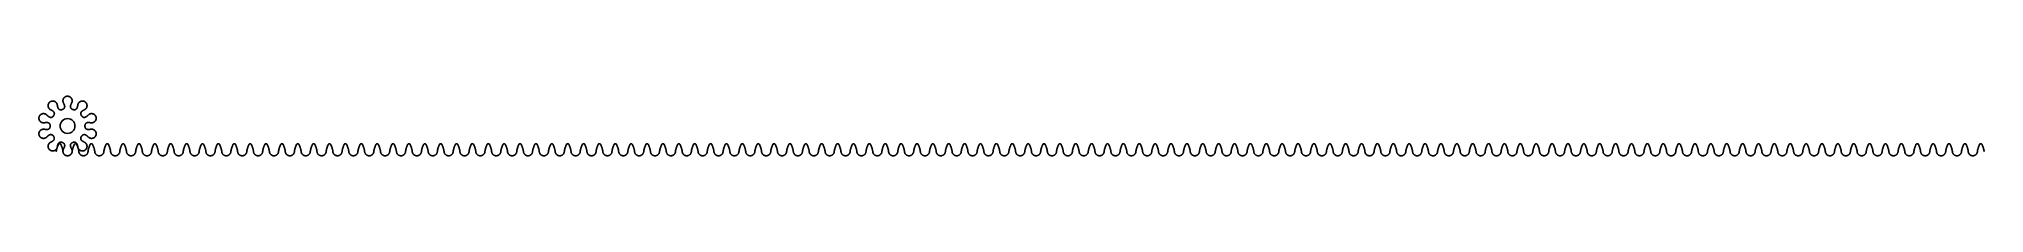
# Model space of a CAD drawing. Header units: millimetres. Extents: x -10 to 644, y -2 to 19.
import ezdxf

# ---------------------------------------------------------------- set-up
doc = ezdxf.new("R2010")
doc.units = ezdxf.units.MM
doc.header["$MEASUREMENT"] = 0
doc.layers.add('Work layer', color=254, linetype='Continuous', true_color=0xdddddd)

msp = doc.modelspace()

# ---------------------------------------------------------------- linework, layer by layer
at = {"layer": 'Work layer'}
msp.add_circle((0, 8.49), 2.5, dxfattribs=at)
for points, weights, degree, knots in [([(-1.46, 0.53), (-1.56, 0.25), (-1.59, -0.05), (-1.55, -0.36), (-1.44, -0.64), (-1.27, -0.89), (-1.1, -1.13), (-0.87, -1.34), (-0.6, -1.48), (-0.3, -1.55), (0, -1.55), (0.3, -1.55), (0.6, -1.48), (0.87, -1.34), (1.1, -1.13), (1.27, -0.89), (1.44, -0.64), (1.55, -0.36), (1.59, -0.05), (1.56, 0.25), (1.46, 0.53), (1.31, 0.94), (1.02, 1.29), (0.74, 2.04), (0.98, 2.42), (1.33, 2.69), (1.5, 2.82), (1.69, 2.93), (1.9, 3), (2.12, 3.03), (2.33, 3.02), (2.77, 3), (3.19, 2.84), (3.4, 2.07), (3.38, 1.61), (3.5, 1.19), (3.58, 0.91), (3.73, 0.64), (3.94, 0.42), (4.2, 0.25), (4.48, 0.16), (4.77, 0.06), (5.07, 0.03), (5.37, 0.07), (5.66, 0.19), (5.9, 0.37), (6.14, 0.54), (6.34, 0.77), (6.48, 1.05), (6.54, 1.35), (6.54, 1.65), (6.53, 1.95), (6.46, 2.24), (6.31, 2.51), (6.1, 2.74), (5.85, 2.91), (5.5, 3.15), (5.05, 3.26), (4.39, 3.7), (4.36, 4.16), (4.48, 4.58), (4.54, 4.79), (4.63, 4.98), (4.76, 5.16), (4.92, 5.31), (5.1, 5.43), (5.46, 5.68), (5.9, 5.79), (6.53, 5.29), (6.78, 4.91), (7.12, 4.64), (7.35, 4.46), (7.63, 4.33), (7.93, 4.27), (8.24, 4.29), (8.52, 4.38), (8.81, 4.47), (9.07, 4.62), (9.29, 4.84), (9.45, 5.1), (9.54, 5.38), (9.64, 5.67), (9.66, 5.97), (9.61, 6.28), (9.49, 6.56), (9.31, 6.8), (9.13, 7.04), (8.89, 7.23), (8.62, 7.36), (8.32, 7.42), (8.02, 7.41), (7.58, 7.4), (7.16, 7.23), (6.36, 7.19), (6.07, 7.55), (5.92, 7.96), (5.85, 8.16), (5.81, 8.38), (5.81, 8.6), (5.85, 8.81), (5.92, 9.02), (6.07, 9.42), (6.36, 9.78), (7.16, 9.74), (7.58, 9.57), (8.02, 9.56), (8.32, 9.55), (8.62, 9.61), (8.89, 9.74), (9.13, 9.94), (9.31, 10.18), (9.49, 10.42), (9.61, 10.7), (9.66, 11), (9.64, 11.3), (9.54, 11.59), (9.45, 11.87), (9.29, 12.13), (9.07, 12.35), (8.81, 12.5), (8.52, 12.59), (8.24, 12.68), (7.93, 12.7), (7.63, 12.64), (7.35, 12.51), (7.12, 12.33), (6.78, 12.06), (6.53, 11.68), (5.9, 11.18), (5.46, 11.3), (5.1, 11.54), (4.92, 11.66), (4.76, 11.81), (4.63, 11.99), (4.54, 12.19), (4.48, 12.4), (4.36, 12.81), (4.39, 13.27), (5.05, 13.71), (5.5, 13.82), (5.85, 14.07), (6.1, 14.23), (6.31, 14.46), (6.46, 14.73), (6.53, 15.02), (6.54, 15.32), (6.54, 15.62), (6.48, 15.92), (6.34, 16.2), (6.14, 16.43), (5.9, 16.61), (5.66, 16.78), (5.37, 16.9), (5.07, 16.94), (4.77, 16.91), (4.48, 16.82), (4.2, 16.72), (3.94, 16.56), (3.73, 16.33), (3.58, 16.07), (3.5, 15.78), (3.38, 15.36), (3.4, 14.9), (3.19, 14.14), (2.77, 13.97), (2.33, 13.95), (2.12, 13.95), (1.9, 13.98), (1.69, 14.04), (1.5, 14.15), (1.33, 14.28), (0.98, 14.55), (0.74, 14.93), (1.02, 15.68), (1.31, 16.04), (1.46, 16.44), (1.56, 16.72), (1.59, 17.03), (1.55, 17.33), (1.44, 17.62), (1.27, 17.86), (1.1, 18.11), (0.87, 18.31), (0.6, 18.45), (0.3, 18.52), (0, 18.52), (-0.3, 18.52), (-0.6, 18.45), (-0.87, 18.31), (-1.1, 18.11), (-1.27, 17.86), (-1.44, 17.62), (-1.55, 17.33), (-1.59, 17.03), (-1.56, 16.72), (-1.46, 16.44), (-1.31, 16.04), (-1.02, 15.68), (-0.74, 14.93), (-0.98, 14.55), (-1.33, 14.28), (-1.5, 14.15), (-1.69, 14.04), (-1.9, 13.98), (-2.12, 13.95), (-2.33, 13.95), (-2.77, 13.97), (-3.19, 14.14), (-3.4, 14.9), (-3.38, 15.36), (-3.5, 15.78), (-3.58, 16.07), (-3.73, 16.33), (-3.94, 16.56), (-4.2, 16.72), (-4.48, 16.82), (-4.77, 16.91), (-5.07, 16.94), (-5.37, 16.9), (-5.66, 16.78), (-5.9, 16.61), (-6.14, 16.43), (-6.34, 16.2), (-6.48, 15.92), (-6.54, 15.62), (-6.54, 15.32), (-6.53, 15.02), (-6.46, 14.73), (-6.31, 14.46), (-6.1, 14.23), (-5.85, 14.07), (-5.5, 13.82), (-5.05, 13.71), (-4.39, 13.27), (-4.36, 12.81), (-4.48, 12.4), (-4.54, 12.19), (-4.63, 11.99), (-4.76, 11.81), (-4.92, 11.66), (-5.1, 11.54), (-5.46, 11.3), (-5.9, 11.18), (-6.53, 11.68), (-6.78, 12.06), (-7.12, 12.33), (-7.35, 12.51), (-7.63, 12.64), (-7.93, 12.7), (-8.24, 12.68), (-8.52, 12.59), (-8.81, 12.5), (-9.07, 12.35), (-9.29, 12.13), (-9.45, 11.87), (-9.54, 11.59), (-9.64, 11.3), (-9.66, 11), (-9.61, 10.7), (-9.49, 10.42), (-9.31, 10.18), (-9.13, 9.94), (-8.89, 9.74), (-8.62, 9.61), (-8.32, 9.55), (-8.02, 9.56), (-7.58, 9.57), (-7.16, 9.74), (-6.36, 9.78), (-6.07, 9.42), (-5.92, 9.02), (-5.85, 8.81), (-5.81, 8.6), (-5.81, 8.38), (-5.85, 8.16), (-5.92, 7.96), (-6.07, 7.55), (-6.36, 7.19), (-7.16, 7.23), (-7.58, 7.4), (-8.02, 7.41), (-8.32, 7.42), (-8.62, 7.36), (-8.89, 7.23), (-9.13, 7.04), (-9.31, 6.8), (-9.49, 6.56), (-9.61, 6.28), (-9.66, 5.97), (-9.64, 5.67), (-9.54, 5.38), (-9.45, 5.1), (-9.29, 4.84), (-9.07, 4.62), (-8.81, 4.47), (-8.52, 4.38), (-8.24, 4.29), (-7.93, 4.27), (-7.63, 4.33), (-7.35, 4.46), (-7.12, 4.64), (-6.78, 4.91), (-6.53, 5.29), (-5.9, 5.79), (-5.46, 5.68), (-5.1, 5.43), (-4.92, 5.31), (-4.76, 5.16), (-4.63, 4.98), (-4.54, 4.79), (-4.48, 4.58), (-4.36, 4.16), (-4.39, 3.7), (-5.05, 3.26), (-5.5, 3.15), (-5.85, 2.91), (-6.1, 2.74), (-6.31, 2.51), (-6.46, 2.24), (-6.53, 1.95), (-6.54, 1.65), (-6.54, 1.35), (-6.48, 1.05), (-6.34, 0.77), (-6.14, 0.54), (-5.9, 0.37), (-5.66, 0.19), (-5.37, 0.07), (-5.07, 0.03), (-4.77, 0.06), (-4.48, 0.16), (-4.2, 0.25), (-3.94, 0.42), (-3.73, 0.64), (-3.58, 0.91), (-3.5, 1.19), (-3.38, 1.61), (-3.4, 2.07), (-3.19, 2.84), (-2.77, 3), (-2.33, 3.02), (-2.12, 3.03), (-1.9, 3), (-1.69, 2.93), (-1.5, 2.82), (-1.33, 2.69), (-0.98, 2.42), (-0.74, 2.04), (-1.02, 1.29), (-1.31, 0.94), (-1.46, 0.53)], [1, 0.954804333271, 0.932206499907, 0.932206499907, 0.954804333271, 1, 0.954804333271, 0.932206499907, 0.932206499907, 0.954804333271, 1, 0.954804333271, 0.932206499907, 0.932206499907, 0.954804333271, 1, 0.954804333271, 0.932206499907, 0.932206499907, 0.954804333271, 1, 1, 1, 1, 1, 1, 0.975877048314, 0.963815572472, 0.963815572472, 0.975877048314, 1, 1, 1, 1, 1, 1, 0.954804333271, 0.932206499907, 0.932206499907, 0.954804333271, 1, 0.954804333271, 0.932206499907, 0.932206499907, 0.954804333271, 1, 0.954804333271, 0.932206499907, 0.932206499907, 0.954804333271, 1, 0.954804333271, 0.932206499907, 0.932206499907, 0.954804333271, 1, 1, 1, 1, 1, 1, 0.975877048314, 0.963815572472, 0.963815572472, 0.975877048314, 1, 1, 1, 1, 1, 1, 0.954804333271, 0.932206499907, 0.932206499907, 0.954804333271, 1, 0.954804333271, 0.932206499907, 0.932206499907, 0.954804333271, 1, 0.954804333271, 0.932206499907, 0.932206499907, 0.954804333271, 1, 0.954804333271, 0.932206499907, 0.932206499907, 0.954804333271, 1, 1, 1, 1, 1, 1, 0.975877048314, 0.963815572472, 0.963815572472, 0.975877048314, 1, 1, 1, 1, 1, 1, 0.954804333271, 0.932206499907, 0.932206499907, 0.954804333271, 1, 0.954804333271, 0.932206499907, 0.932206499907, 0.954804333271, 1, 0.954804333271, 0.932206499907, 0.932206499907, 0.954804333271, 1, 0.954804333271, 0.932206499907, 0.932206499907, 0.954804333271, 1, 1, 1, 1, 1, 1, 0.975877048314, 0.963815572472, 0.963815572472, 0.975877048314, 1, 1, 1, 1, 1, 1, 0.954804333271, 0.932206499907, 0.932206499907, 0.954804333271, 1, 0.954804333271, 0.932206499907, 0.932206499907, 0.954804333271, 1, 0.954804333271, 0.932206499907, 0.932206499907, 0.954804333271, 1, 0.954804333271, 0.932206499907, 0.932206499907, 0.954804333271, 1, 1, 1, 1, 1, 1, 0.975877048314, 0.963815572472, 0.963815572472, 0.975877048314, 1, 1, 1, 1, 1, 1, 0.954804333271, 0.932206499907, 0.932206499907, 0.954804333271, 1, 0.954804333271, 0.932206499907, 0.932206499907, 0.954804333271, 1, 0.954804333271, 0.932206499907, 0.932206499907, 0.954804333271, 1, 0.954804333271, 0.932206499907, 0.932206499907, 0.954804333271, 1, 1, 1, 1, 1, 1, 0.975877048314, 0.963815572472, 0.963815572472, 0.975877048314, 1, 1, 1, 1, 1, 1, 0.954804333271, 0.932206499907, 0.932206499907, 0.954804333271, 1, 0.954804333271, 0.932206499907, 0.932206499907, 0.954804333271, 1, 0.954804333271, 0.932206499907, 0.932206499907, 0.954804333271, 1, 0.954804333271, 0.932206499907, 0.932206499907, 0.954804333271, 1, 1, 1, 1, 1, 1, 0.975877048314, 0.963815572472, 0.963815572472, 0.975877048314, 1, 1, 1, 1, 1, 1, 0.954804333271, 0.932206499907, 0.932206499907, 0.954804333271, 1, 0.954804333271, 0.932206499907, 0.932206499907, 0.954804333271, 1, 0.954804333271, 0.932206499907, 0.932206499907, 0.954804333271, 1, 0.954804333271, 0.932206499907, 0.932206499907, 0.954804333271, 1, 1, 1, 1, 1, 1, 0.975877048314, 0.963815572472, 0.963815572472, 0.975877048314, 1, 1, 1, 1, 1, 1, 0.954804333271, 0.932206499907, 0.932206499907, 0.954804333271, 1, 0.954804333271, 0.932206499907, 0.932206499907, 0.954804333271, 1, 0.954804333271, 0.932206499907, 0.932206499907, 0.954804333271, 1, 0.954804333271, 0.932206499907, 0.932206499907, 0.954804333271, 1, 1, 1, 1, 1, 1, 0.975877048314, 0.963815572472, 0.963815572472, 0.975877048314, 1, 1, 1, 1, 1, 1, 0.954804333271, 0.932206499907, 0.932206499907, 0.954804333271, 1, 0.954804333271, 0.932206499907, 0.932206499907, 0.954804333271, 1, 0.954804333271, 0.932206499907, 0.932206499907, 0.954804333271, 1, 0.954804333271, 0.932206499907, 0.932206499907, 0.954804333271, 1, 1, 1, 1, 1, 1, 0.975877048314, 0.963815572472, 0.963815572472, 0.975877048314, 1, 1, 1, 1, 1, 1], 5, [3.082104, 3.082104, 3.082104, 3.082104, 3.082104, 3.082104, 4.569997, 4.569997, 4.569997, 4.569997, 4.569997, 6.057891, 6.057891, 6.057891, 6.057891, 6.057891, 7.545784, 7.545784, 7.545784, 7.545784, 7.545784, 9.033677, 9.033677, 9.033677, 9.033677, 9.033677, 10.033677, 10.033677, 10.033677, 10.033677, 10.033677, 11.115781, 11.115781, 11.115781, 11.115781, 11.115781, 12.115781, 12.115781, 12.115781, 12.115781, 12.115781, 13.603674, 13.603674, 13.603674, 13.603674, 13.603674, 15.091567, 15.091567, 15.091567, 15.091567, 15.091567, 16.579461, 16.579461, 16.579461, 16.579461, 16.579461, 18.067354, 18.067354, 18.067354, 18.067354, 18.067354, 19.067354, 19.067354, 19.067354, 19.067354, 19.067354, 20.149458, 20.149458, 20.149458, 20.149458, 20.149458, 21.149458, 21.149458, 21.149458, 21.149458, 21.149458, 22.637351, 22.637351, 22.637351, 22.637351, 22.637351, 24.125244, 24.125244, 24.125244, 24.125244, 24.125244, 25.613137, 25.613137, 25.613137, 25.613137, 25.613137, 27.101031, 27.101031, 27.101031, 27.101031, 27.101031, 28.101031, 28.101031, 28.101031, 28.101031, 28.101031, 29.183135, 29.183135, 29.183135, 29.183135, 29.183135, 30.183135, 30.183135, 30.183135, 30.183135, 30.183135, 31.671028, 31.671028, 31.671028, 31.671028, 31.671028, 33.158921, 33.158921, 33.158921, 33.158921, 33.158921, 34.646814, 34.646814, 34.646814, 34.646814, 34.646814, 36.134708, 36.134708, 36.134708, 36.134708, 36.134708, 37.134708, 37.134708, 37.134708, 37.134708, 37.134708, 38.216812, 38.216812, 38.216812, 38.216812, 38.216812, 39.216812, 39.216812, 39.216812, 39.216812, 39.216812, 40.704705, 40.704705, 40.704705, 40.704705, 40.704705, 42.192598, 42.192598, 42.192598, 42.192598, 42.192598, 43.680491, 43.680491, 43.680491, 43.680491, 43.680491, 45.168384, 45.168384, 45.168384, 45.168384, 45.168384, 46.168384, 46.168384, 46.168384, 46.168384, 46.168384, 47.250489, 47.250489, 47.250489, 47.250489, 47.250489, 48.250489, 48.250489, 48.250489, 48.250489, 48.250489, 49.738382, 49.738382, 49.738382, 49.738382, 49.738382, 51.226275, 51.226275, 51.226275, 51.226275, 51.226275, 52.714168, 52.714168, 52.714168, 52.714168, 52.714168, 54.202061, 54.202061, 54.202061, 54.202061, 54.202061, 55.202061, 55.202061, 55.202061, 55.202061, 55.202061, 56.284165, 56.284165, 56.284165, 56.284165, 56.284165, 57.284165, 57.284165, 57.284165, 57.284165, 57.284165, 58.772059, 58.772059, 58.772059, 58.772059, 58.772059, 60.259952, 60.259952, 60.259952, 60.259952, 60.259952, 61.747845, 61.747845, 61.747845, 61.747845, 61.747845, 63.235738, 63.235738, 63.235738, 63.235738, 63.235738, 64.235738, 64.235738, 64.235738, 64.235738, 64.235738, 65.317842, 65.317842, 65.317842, 65.317842, 65.317842, 66.317842, 66.317842, 66.317842, 66.317842, 66.317842, 67.805736, 67.805736, 67.805736, 67.805736, 67.805736, 69.293629, 69.293629, 69.293629, 69.293629, 69.293629, 70.781522, 70.781522, 70.781522, 70.781522, 70.781522, 72.269415, 72.269415, 72.269415, 72.269415, 72.269415, 73.269415, 73.269415, 73.269415, 73.269415, 73.269415, 74.351519, 74.351519, 74.351519, 74.351519, 74.351519, 75.351519, 75.351519, 75.351519, 75.351519, 75.351519, 76.839412, 76.839412, 76.839412, 76.839412, 76.839412, 78.327306, 78.327306, 78.327306, 78.327306, 78.327306, 79.815199, 79.815199, 79.815199, 79.815199, 79.815199, 81.303092, 81.303092, 81.303092, 81.303092, 81.303092, 82.303092, 82.303092, 82.303092, 82.303092, 82.303092, 83.385196, 83.385196, 83.385196, 83.385196, 83.385196, 84.385196, 84.385196, 84.385196, 84.385196, 84.385196, 85.873089, 85.873089, 85.873089, 85.873089, 85.873089, 87.360982, 87.360982, 87.360982, 87.360982, 87.360982, 88.848876, 88.848876, 88.848876, 88.848876, 88.848876, 90.336769, 90.336769, 90.336769, 90.336769, 90.336769, 91.336769, 91.336769, 91.336769, 91.336769, 91.336769, 92.418873, 92.418873, 92.418873, 92.418873, 92.418873, 93.418873, 93.418873, 93.418873, 93.418873, 93.418873, 93.418873]), ([(-3.78, -0.03), (-3.78, -0.03), (-3.78, -0.02), (-3.78, 0), (-3.78, 0.04), (-3.77, 0.08), (-3.77, 0.12), (-3.76, 0.18), (-3.75, 0.24), (-3.73, 0.31), (-3.72, 0.39), (-3.7, 0.48), (-3.68, 0.56), (-3.65, 0.67), (-3.62, 0.78), (-3.59, 0.89), (-3.55, 1.02), (-3.51, 1.15), (-3.47, 1.28), (-3.42, 1.43), (-3.36, 1.58), (-3.3, 1.73), (-3.24, 1.9), (-3.16, 2.06), (-3.09, 2.23), (-3.01, 2.4), (-2.85, 2.5), (-2.67, 2.5), (-2.48, 2.5), (-2.32, 2.4), (-2.24, 2.23), (-2.17, 2.06), (-2.1, 1.9), (-2.03, 1.73), (-1.97, 1.58), (-1.92, 1.43), (-1.86, 1.28), (-1.82, 1.15), (-1.78, 1.02), (-1.74, 0.89), (-1.71, 0.78), (-1.68, 0.67), (-1.65, 0.56), (-1.63, 0.48), (-1.61, 0.39), (-1.6, 0.31), (-1.59, 0.24), (-1.57, 0.18), (-1.57, 0.12), (-1.56, 0.08), (-1.56, 0.04), (-1.55, 0), (-1.55, -0.02), (-1.55, -0.03), (-1.55, -0.03), (-1.53, -0.93), (-0.89, -1.55), (0, -1.55), (0.89, -1.55), (1.53, -0.93), (1.55, -0.03), (1.55, -0.03), (1.55, -0.02), (1.55, 0), (1.56, 0.04), (1.56, 0.08), (1.57, 0.12), (1.57, 0.18), (1.59, 0.24), (1.6, 0.31), (1.61, 0.39), (1.63, 0.48), (1.65, 0.56), (1.68, 0.67), (1.71, 0.78), (1.74, 0.89), (1.78, 1.02), (1.82, 1.15), (1.86, 1.28), (1.92, 1.43), (1.97, 1.58), (2.03, 1.73), (2.1, 1.9), (2.17, 2.06), (2.24, 2.23), (2.32, 2.4), (2.48, 2.5), (2.67, 2.5), (2.85, 2.5), (3.01, 2.4), (3.09, 2.23), (3.16, 2.06), (3.24, 1.9), (3.3, 1.73), (3.36, 1.58), (3.42, 1.43), (3.47, 1.28), (3.51, 1.15), (3.55, 1.02), (3.59, 0.89), (3.62, 0.78), (3.65, 0.67), (3.68, 0.56), (3.7, 0.48), (3.72, 0.39), (3.73, 0.31), (3.75, 0.24), (3.76, 0.18), (3.77, 0.12), (3.77, 0.08), (3.78, 0.04), (3.78, 0), (3.78, -0.02), (3.78, -0.03), (3.78, -0.03), (3.8, -0.93), (4.44, -1.55), (5.33, -1.55), (6.22, -1.55), (6.86, -0.93), (6.88, -0.03), (6.88, -0.03), (6.88, -0.02), (6.88, 0), (6.89, 0.04), (6.89, 0.08), (6.9, 0.12), (6.91, 0.18), (6.92, 0.24), (6.93, 0.31), (6.95, 0.39), (6.96, 0.48), (6.99, 0.56), (7.01, 0.67), (7.04, 0.78), (7.07, 0.89), (7.11, 1.02), (7.15, 1.15), (7.2, 1.28), (7.25, 1.43), (7.3, 1.58), (7.36, 1.73), (7.43, 1.9), (7.5, 2.06), (7.57, 2.23), (7.65, 2.4), (7.81, 2.5), (8, 2.5), (8.19, 2.5), (8.34, 2.4), (8.42, 2.23), (8.5, 2.06), (8.57, 1.9), (8.63, 1.73), (8.69, 1.58), (8.75, 1.43), (8.8, 1.28), (8.84, 1.15), (8.89, 1.02), (8.92, 0.89), (8.96, 0.78), (8.98, 0.67), (9.01, 0.56), (9.03, 0.48), (9.05, 0.39), (9.07, 0.31), (9.08, 0.24), (9.09, 0.18), (9.1, 0.12), (9.1, 0.08), (9.11, 0.04), (9.11, 0), (9.11, -0.02), (9.11, -0.03), (9.11, -0.03), (9.13, -0.93), (9.77, -1.55), (10.66, -1.55), (11.56, -1.55), (12.19, -0.93), (12.21, -0.03), (12.21, -0.03), (12.21, -0.02), (12.22, 0), (12.22, 0.04), (12.22, 0.08), (12.23, 0.12), (12.24, 0.18), (12.25, 0.24), (12.26, 0.31), (12.28, 0.39), (12.3, 0.48), (12.32, 0.56), (12.34, 0.67), (12.37, 0.78), (12.4, 0.89), (12.44, 1.02), (12.48, 1.15), (12.53, 1.28), (12.58, 1.43), (12.63, 1.58), (12.69, 1.73), (12.76, 1.9), (12.83, 2.06), (12.91, 2.23), (12.98, 2.4), (13.14, 2.5), (13.33, 2.5), (13.52, 2.5), (13.68, 2.4), (13.75, 2.23), (13.83, 2.06), (13.9, 1.9), (13.97, 1.73), (14.03, 1.58), (14.08, 1.43), (14.13, 1.28), (14.18, 1.15), (14.22, 1.02), (14.26, 0.89), (14.29, 0.78), (14.32, 0.67), (14.34, 0.56), (14.36, 0.48), (14.38, 0.39), (14.4, 0.31), (14.41, 0.24), (14.42, 0.18), (14.43, 0.12), (14.44, 0.08), (14.44, 0.04), (14.44, 0), (14.45, -0.02), (14.45, -0.03), (14.45, -0.03), (14.47, -0.93), (15.1, -1.55), (16, -1.55), (16.89, -1.55), (17.53, -0.93), (17.55, -0.03), (17.55, -0.03), (17.55, -0.02), (17.55, 0), (17.55, 0.04), (17.56, 0.08), (17.56, 0.12), (17.57, 0.18), (17.58, 0.24), (17.59, 0.31), (17.61, 0.39), (17.63, 0.48), (17.65, 0.56), (17.68, 0.67), (17.7, 0.78), (17.74, 0.89), (17.77, 1.02), (17.82, 1.15), (17.86, 1.28), (17.91, 1.43), (17.97, 1.58), (18.03, 1.73), (18.09, 1.9), (18.16, 2.06), (18.24, 2.23), (18.32, 2.4), (18.47, 2.5), (18.66, 2.5), (18.85, 2.5), (19.01, 2.4), (19.09, 2.23), (19.16, 2.06), (19.23, 1.9), (19.3, 1.73), (19.36, 1.58), (19.41, 1.43), (19.46, 1.28), (19.51, 1.15), (19.55, 1.02), (19.59, 0.89), (19.62, 0.78), (19.65, 0.67), (19.67, 0.56), (19.7, 0.48), (19.71, 0.39), (19.73, 0.31), (19.74, 0.24), (19.75, 0.18), (19.76, 0.12), (19.77, 0.08), (19.77, 0.04), (19.78, 0), (19.78, -0.02), (19.78, -0.03), (19.78, -0.03), (19.8, -0.93), (20.44, -1.55), (21.33, -1.55), (22.22, -1.55), (22.86, -0.93), (22.88, -0.03), (22.88, -0.03), (22.88, -0.02), (22.88, 0), (22.88, 0.04), (22.89, 0.08), (22.89, 0.12), (22.9, 0.18), (22.91, 0.24), (22.93, 0.31), (22.94, 0.39), (22.96, 0.48), (22.98, 0.56), (23.01, 0.67), (23.04, 0.78), (23.07, 0.89), (23.11, 1.02), (23.15, 1.15), (23.19, 1.28), (23.24, 1.43), (23.3, 1.58), (23.36, 1.73), (23.42, 1.9), (23.5, 2.06), (23.57, 2.23), (23.65, 2.4), (23.81, 2.5), (23.99, 2.5), (24.18, 2.5), (24.34, 2.4), (24.42, 2.23), (24.49, 2.06), (24.56, 1.9), (24.63, 1.73), (24.69, 1.58), (24.74, 1.43), (24.8, 1.28), (24.84, 1.15), (24.88, 1.02), (24.92, 0.89), (24.95, 0.78), (24.98, 0.67), (25.01, 0.56), (25.03, 0.48), (25.05, 0.39), (25.06, 0.31), (25.07, 0.24), (25.09, 0.18), (25.09, 0.12), (25.1, 0.08), (25.1, 0.04), (25.11, 0), (25.11, -0.02), (25.11, -0.03), (25.11, -0.03), (25.13, -0.93), (25.77, -1.55), (26.66, -1.55), (27.55, -1.55), (28.19, -0.93), (28.21, -0.03), (28.21, -0.03), (28.21, -0.02), (28.21, 0), (28.22, 0.04), (28.22, 0.08), (28.23, 0.12), (28.23, 0.18), (28.25, 0.24), (28.26, 0.31), (28.27, 0.39), (28.29, 0.48), (28.31, 0.56), (28.34, 0.67), (28.37, 0.78), (28.4, 0.89), (28.44, 1.02), (28.48, 1.15), (28.52, 1.28), (28.58, 1.43), (28.63, 1.58), (28.69, 1.73), (28.76, 1.9), (28.83, 2.06), (28.9, 2.23), (28.98, 2.4), (29.14, 2.5), (29.33, 2.5), (29.51, 2.5), (29.67, 2.4), (29.75, 2.23), (29.82, 2.06), (29.9, 1.9), (29.96, 1.73), (30.02, 1.58), (30.08, 1.43), (30.13, 1.28), (30.17, 1.15), (30.21, 1.02), (30.25, 0.89), (30.28, 0.78), (30.31, 0.67), (30.34, 0.56), (30.36, 0.48), (30.38, 0.39), (30.39, 0.31), (30.41, 0.24), (30.42, 0.18), (30.43, 0.12), (30.43, 0.08), (30.44, 0.04), (30.44, 0), (30.44, -0.02), (30.44, -0.03), (30.44, -0.03), (30.46, -0.93), (31.1, -1.55), (31.99, -1.55), (32.88, -1.55), (33.52, -0.93), (33.54, -0.03), (33.54, -0.03), (33.54, -0.02), (33.54, 0), (33.55, 0.04), (33.55, 0.08), (33.56, 0.12), (33.57, 0.18), (33.58, 0.24), (33.59, 0.31), (33.61, 0.39), (33.62, 0.48), (33.65, 0.56), (33.67, 0.67), (33.7, 0.78), (33.73, 0.89), (33.77, 1.02), (33.81, 1.15), (33.86, 1.28), (33.91, 1.43), (33.96, 1.58), (34.02, 1.73), (34.09, 1.9), (34.16, 2.06), (34.23, 2.23), (34.31, 2.4), (34.47, 2.5), (34.66, 2.5), (34.85, 2.5), (35, 2.4), (35.08, 2.23), (35.16, 2.06), (35.23, 1.9), (35.29, 1.73), (35.35, 1.58), (35.41, 1.43), (35.46, 1.28), (35.5, 1.15), (35.55, 1.02), (35.58, 0.89), (35.62, 0.78), (35.64, 0.67), (35.67, 0.56), (35.69, 0.48), (35.71, 0.39), (35.73, 0.31), (35.74, 0.24), (35.75, 0.18), (35.76, 0.12), (35.76, 0.08), (35.77, 0.04), (35.77, 0), (35.77, -0.02), (35.77, -0.03), (35.77, -0.03), (35.79, -0.93), (36.43, -1.55), (37.32, -1.55), (38.22, -1.55), (38.85, -0.93), (38.87, -0.03), (38.87, -0.03), (38.87, -0.02), (38.88, 0), (38.88, 0.04), (38.88, 0.08), (38.89, 0.12), (38.9, 0.18), (38.91, 0.24), (38.92, 0.31), (38.94, 0.39), (38.96, 0.48), (38.98, 0.56), (39, 0.67), (39.03, 0.78), (39.06, 0.89), (39.1, 1.02), (39.14, 1.15), (39.19, 1.28), (39.24, 1.43), (39.29, 1.58), (39.35, 1.73), (39.42, 1.9), (39.49, 2.06), (39.57, 2.23), (39.64, 2.4), (39.8, 2.5), (39.99, 2.5), (40.18, 2.5), (40.34, 2.4), (40.41, 2.23), (40.49, 2.06), (40.56, 1.9), (40.63, 1.73), (40.69, 1.58), (40.74, 1.43), (40.79, 1.28), (40.84, 1.15), (40.88, 1.02), (40.92, 0.89), (40.95, 0.78), (40.98, 0.67), (41, 0.56), (41.02, 0.48), (41.04, 0.39), (41.06, 0.31), (41.07, 0.24), (41.08, 0.18), (41.09, 0.12), (41.1, 0.08), (41.1, 0.04), (41.1, 0), (41.11, -0.02), (41.11, -0.03), (41.11, -0.03), (41.13, -0.93), (41.76, -1.55), (42.66, -1.55), (43.55, -1.55), (44.19, -0.93), (44.21, -0.03), (44.21, -0.03), (44.21, -0.02), (44.21, 0), (44.21, 0.04), (44.22, 0.08), (44.22, 0.12), (44.23, 0.18), (44.24, 0.24), (44.25, 0.31), (44.27, 0.39), (44.29, 0.48), (44.31, 0.56), (44.34, 0.67), (44.36, 0.78), (44.4, 0.89), (44.43, 1.02), (44.48, 1.15), (44.52, 1.28), (44.57, 1.43), (44.63, 1.58), (44.69, 1.73), (44.75, 1.9), (44.82, 2.06), (44.9, 2.23), (44.98, 2.4), (45.13, 2.5), (45.32, 2.5), (45.51, 2.5), (45.67, 2.4), (45.75, 2.23), (45.82, 2.06), (45.89, 1.9), (45.96, 1.73), (46.02, 1.58), (46.07, 1.43), (46.12, 1.28), (46.17, 1.15), (46.21, 1.02), (46.25, 0.89), (46.28, 0.78), (46.31, 0.67), (46.33, 0.56), (46.36, 0.48), (46.37, 0.39), (46.39, 0.31), (46.4, 0.24), (46.41, 0.18), (46.42, 0.12), (46.43, 0.08), (46.43, 0.04), (46.44, 0), (46.44, -0.02), (46.44, -0.03), (46.44, -0.03), (46.46, -0.93), (47.1, -1.55), (47.99, -1.55), (48.88, -1.55), (49.52, -0.93), (49.54, -0.03), (49.54, -0.03), (49.54, -0.02), (49.54, 0), (49.54, 0.04), (49.55, 0.08), (49.55, 0.12), (49.56, 0.18), (49.57, 0.24), (49.59, 0.31), (49.6, 0.39), (49.62, 0.48), (49.64, 0.56), (49.67, 0.67), (49.7, 0.78), (49.73, 0.89), (49.77, 1.02), (49.81, 1.15), (49.85, 1.28), (49.9, 1.43), (49.96, 1.58), (50.02, 1.73), (50.08, 1.9), (50.16, 2.06), (50.23, 2.23), (50.31, 2.4), (50.47, 2.5), (50.65, 2.5), (50.84, 2.5), (51, 2.4), (51.08, 2.23), (51.15, 2.06), (51.22, 1.9), (51.29, 1.73), (51.35, 1.58), (51.4, 1.43), (51.46, 1.28), (51.5, 1.15), (51.54, 1.02), (51.58, 0.89), (51.61, 0.78), (51.64, 0.67), (51.67, 0.56), (51.69, 0.48), (51.71, 0.39), (51.72, 0.31), (51.73, 0.24), (51.75, 0.18), (51.75, 0.12), (51.76, 0.08), (51.76, 0.04), (51.77, 0), (51.77, -0.02), (51.77, -0.03), (51.77, -0.03), (51.79, -0.93), (52.43, -1.55), (53.32, -1.55), (54.21, -1.55), (54.85, -0.93), (54.87, -0.03), (54.87, -0.03), (54.87, -0.02), (54.87, 0), (54.88, 0.04), (54.88, 0.08), (54.89, 0.12), (54.89, 0.18), (54.91, 0.24), (54.92, 0.31), (54.93, 0.39), (54.95, 0.48), (54.97, 0.56), (55, 0.67), (55.03, 0.78), (55.06, 0.89), (55.1, 1.02), (55.14, 1.15), (55.18, 1.28), (55.24, 1.43), (55.29, 1.58), (55.35, 1.73), (55.42, 1.9), (55.49, 2.06), (55.56, 2.23), (55.64, 2.4), (55.8, 2.5), (55.99, 2.5), (56.17, 2.5), (56.33, 2.4), (56.41, 2.23), (56.48, 2.06), (56.56, 1.9), (56.62, 1.73), (56.68, 1.58), (56.74, 1.43), (56.79, 1.28), (56.83, 1.15), (56.87, 1.02), (56.91, 0.89), (56.94, 0.78), (56.97, 0.67), (57, 0.56), (57.02, 0.48), (57.04, 0.39), (57.05, 0.31), (57.07, 0.24), (57.08, 0.18), (57.09, 0.12), (57.09, 0.08), (57.1, 0.04), (57.1, 0), (57.1, -0.02), (57.1, -0.03), (57.1, -0.03), (57.12, -0.93), (57.76, -1.55), (58.65, -1.55), (59.54, -1.55), (60.18, -0.93), (60.2, -0.03), (60.2, -0.03), (60.2, -0.02), (60.2, 0), (60.21, 0.04), (60.21, 0.08), (60.22, 0.12), (60.23, 0.18), (60.24, 0.24), (60.25, 0.31), (60.27, 0.39), (60.28, 0.48), (60.31, 0.56), (60.33, 0.67), (60.36, 0.78), (60.39, 0.89), (60.43, 1.02), (60.47, 1.15), (60.52, 1.28), (60.57, 1.43), (60.62, 1.58), (60.68, 1.73), (60.75, 1.9), (60.82, 2.06), (60.89, 2.23), (60.97, 2.4), (61.13, 2.5), (61.32, 2.5), (61.51, 2.5), (61.66, 2.4), (61.74, 2.23), (61.82, 2.06), (61.89, 1.9), (61.95, 1.73), (62.01, 1.58), (62.07, 1.43), (62.12, 1.28), (62.16, 1.15), (62.21, 1.02), (62.24, 0.89), (62.28, 0.78), (62.3, 0.67), (62.33, 0.56), (62.35, 0.48), (62.37, 0.39), (62.39, 0.31), (62.4, 0.24), (62.41, 0.18), (62.42, 0.12), (62.42, 0.08), (62.43, 0.04), (62.43, 0), (62.43, -0.02), (62.43, -0.03), (62.43, -0.03), (62.45, -0.93), (63.09, -1.55), (63.98, -1.55), (64.88, -1.55), (65.51, -0.93), (65.53, -0.03), (65.53, -0.03), (65.53, -0.02), (65.54, 0), (65.54, 0.04), (65.54, 0.08), (65.55, 0.12), (65.56, 0.18), (65.57, 0.24), (65.58, 0.31), (65.6, 0.39), (65.62, 0.48), (65.64, 0.56), (65.66, 0.67), (65.69, 0.78), (65.72, 0.89), (65.76, 1.02), (65.8, 1.15), (65.85, 1.28), (65.9, 1.43), (65.95, 1.58), (66.01, 1.73), (66.08, 1.9), (66.15, 2.06), (66.23, 2.23), (66.3, 2.4), (66.46, 2.5), (66.65, 2.5), (66.84, 2.5), (67, 2.4), (67.07, 2.23), (67.15, 2.06), (67.22, 1.9), (67.29, 1.73), (67.35, 1.58), (67.4, 1.43), (67.45, 1.28), (67.5, 1.15), (67.54, 1.02), (67.58, 0.89), (67.61, 0.78), (67.64, 0.67), (67.66, 0.56), (67.68, 0.48), (67.7, 0.39), (67.72, 0.31), (67.73, 0.24), (67.74, 0.18), (67.75, 0.12), (67.76, 0.08), (67.76, 0.04), (67.76, 0), (67.77, -0.02), (67.77, -0.03), (67.77, -0.03), (67.79, -0.93), (68.42, -1.55), (69.32, -1.55), (70.21, -1.55), (70.85, -0.93), (70.87, -0.03), (70.87, -0.03), (70.87, -0.02), (70.87, 0), (70.87, 0.04), (70.88, 0.08), (70.88, 0.12), (70.89, 0.18), (70.9, 0.24), (70.91, 0.31), (70.93, 0.39), (70.95, 0.48), (70.97, 0.56), (71, 0.67), (71.02, 0.78), (71.06, 0.89), (71.09, 1.02), (71.14, 1.15), (71.18, 1.28), (71.23, 1.43), (71.29, 1.58), (71.35, 1.73), (71.41, 1.9), (71.48, 2.06), (71.56, 2.23), (71.64, 2.4), (71.79, 2.5), (71.98, 2.5), (72.17, 2.5), (72.33, 2.4), (72.41, 2.23), (72.48, 2.06), (72.55, 1.9), (72.62, 1.73), (72.68, 1.58), (72.73, 1.43), (72.78, 1.28), (72.83, 1.15), (72.87, 1.02), (72.91, 0.89), (72.94, 0.78), (72.97, 0.67), (72.99, 0.56), (73.02, 0.48), (73.03, 0.39), (73.05, 0.31), (73.06, 0.24), (73.07, 0.18), (73.08, 0.12), (73.09, 0.08), (73.09, 0.04), (73.1, 0), (73.1, -0.02), (73.1, -0.03), (73.1, -0.03), (73.12, -0.93), (73.76, -1.55), (74.65, -1.55), (75.54, -1.55), (76.18, -0.93), (76.2, -0.03), (76.2, -0.03), (76.2, -0.02), (76.2, 0), (76.2, 0.04), (76.21, 0.08), (76.21, 0.12), (76.22, 0.18), (76.23, 0.24), (76.25, 0.31), (76.26, 0.39), (76.28, 0.48), (76.3, 0.56), (76.33, 0.67), (76.36, 0.78), (76.39, 0.89), (76.43, 1.02), (76.47, 1.15), (76.51, 1.28), (76.56, 1.43), (76.62, 1.58), (76.68, 1.73), (76.74, 1.9), (76.82, 2.06), (76.89, 2.23), (76.97, 2.4), (77.13, 2.5), (77.31, 2.5), (77.5, 2.5), (77.66, 2.4), (77.74, 2.23), (77.81, 2.06), (77.88, 1.9), (77.95, 1.73), (78.01, 1.58), (78.06, 1.43), (78.12, 1.28), (78.16, 1.15), (78.2, 1.02), (78.24, 0.89), (78.27, 0.78), (78.3, 0.67), (78.33, 0.56), (78.35, 0.48), (78.37, 0.39), (78.38, 0.31), (78.39, 0.24), (78.41, 0.18), (78.41, 0.12), (78.42, 0.08), (78.42, 0.04), (78.43, 0), (78.43, -0.02), (78.43, -0.03), (78.43, -0.03), (78.45, -0.93), (79.09, -1.55), (79.98, -1.55), (80.87, -1.55), (81.51, -0.93), (81.53, -0.03), (81.53, -0.03), (81.53, -0.02), (81.53, 0), (81.54, 0.04), (81.54, 0.08), (81.55, 0.12), (81.55, 0.18), (81.57, 0.24), (81.58, 0.31), (81.59, 0.39), (81.61, 0.48), (81.63, 0.56), (81.66, 0.67), (81.69, 0.78), (81.72, 0.89), (81.76, 1.02), (81.8, 1.15), (81.84, 1.28), (81.9, 1.43), (81.95, 1.58), (82.01, 1.73), (82.08, 1.9), (82.15, 2.06), (82.22, 2.23), (82.3, 2.4), (82.46, 2.5), (82.65, 2.5), (82.83, 2.5), (82.99, 2.4), (83.07, 2.23), (83.14, 2.06), (83.22, 1.9), (83.28, 1.73), (83.34, 1.58), (83.4, 1.43), (83.45, 1.28), (83.49, 1.15), (83.53, 1.02), (83.57, 0.89), (83.6, 0.78), (83.63, 0.67), (83.66, 0.56), (83.68, 0.48), (83.7, 0.39), (83.71, 0.31), (83.73, 0.24), (83.74, 0.18), (83.75, 0.12), (83.75, 0.08), (83.76, 0.04), (83.76, 0), (83.76, -0.02), (83.76, -0.03), (83.76, -0.03), (83.78, -0.93), (84.42, -1.55), (85.31, -1.55), (86.2, -1.55), (86.84, -0.93), (86.86, -0.03), (86.86, -0.03), (86.86, -0.02), (86.86, 0), (86.87, 0.04), (86.87, 0.08), (86.88, 0.12), (86.89, 0.18), (86.9, 0.24), (86.91, 0.31), (86.93, 0.39), (86.94, 0.48), (86.97, 0.56), (86.99, 0.67), (87.02, 0.78), (87.05, 0.89), (87.09, 1.02), (87.13, 1.15), (87.18, 1.28), (87.23, 1.43), (87.28, 1.58), (87.34, 1.73), (87.41, 1.9), (87.48, 2.06), (87.55, 2.23), (87.63, 2.4), (87.79, 2.5), (87.98, 2.5), (88.17, 2.5), (88.32, 2.4), (88.4, 2.23), (88.48, 2.06), (88.55, 1.9), (88.61, 1.73), (88.67, 1.58), (88.73, 1.43), (88.78, 1.28), (88.82, 1.15), (88.87, 1.02), (88.9, 0.89), (88.94, 0.78), (88.96, 0.67), (88.99, 0.56), (89.01, 0.48), (89.03, 0.39), (89.05, 0.31), (89.06, 0.24), (89.07, 0.18), (89.08, 0.12), (89.08, 0.08), (89.09, 0.04), (89.09, 0), (89.09, -0.02), (89.09, -0.03), (89.09, -0.03), (89.11, -0.93), (89.75, -1.55), (90.64, -1.55), (91.54, -1.55), (92.17, -0.93), (92.19, -0.03), (92.19, -0.03), (92.19, -0.02), (92.2, 0), (92.2, 0.04), (92.2, 0.08), (92.21, 0.12), (92.22, 0.18), (92.23, 0.24), (92.24, 0.31), (92.26, 0.39), (92.28, 0.48), (92.3, 0.56), (92.32, 0.67), (92.35, 0.78), (92.38, 0.89), (92.42, 1.02), (92.46, 1.15), (92.51, 1.28), (92.56, 1.43), (92.61, 1.58), (92.67, 1.73), (92.74, 1.9), (92.81, 2.06), (92.89, 2.23), (92.96, 2.4), (93.12, 2.5), (93.31, 2.5), (93.5, 2.5), (93.66, 2.4), (93.73, 2.23), (93.81, 2.06), (93.88, 1.9), (93.95, 1.73), (94.01, 1.58), (94.06, 1.43), (94.11, 1.28), (94.16, 1.15), (94.2, 1.02), (94.24, 0.89), (94.27, 0.78), (94.3, 0.67), (94.32, 0.56), (94.34, 0.48), (94.36, 0.39), (94.38, 0.31), (94.39, 0.24), (94.4, 0.18), (94.41, 0.12), (94.42, 0.08), (94.42, 0.04), (94.42, 0), (94.43, -0.02), (94.43, -0.03), (94.43, -0.03), (94.45, -0.93), (95.08, -1.55), (95.98, -1.55), (96.87, -1.55), (97.51, -0.93), (97.53, -0.03), (97.53, -0.03), (97.53, -0.02), (97.53, 0), (97.53, 0.04), (97.54, 0.08), (97.54, 0.12), (97.55, 0.18), (97.56, 0.24), (97.57, 0.31), (97.59, 0.39), (97.61, 0.48), (97.63, 0.56), (97.66, 0.67), (97.68, 0.78), (97.72, 0.89), (97.75, 1.02), (97.8, 1.15), (97.84, 1.28), (97.89, 1.43), (97.95, 1.58), (98.01, 1.73), (98.07, 1.9), (98.14, 2.06), (98.22, 2.23), (98.3, 2.4), (98.45, 2.5), (98.64, 2.5), (98.83, 2.5), (98.99, 2.4), (99.07, 2.23), (99.14, 2.06), (99.21, 1.9), (99.28, 1.73), (99.34, 1.58), (99.39, 1.43), (99.44, 1.28), (99.49, 1.15), (99.53, 1.02), (99.57, 0.89), (99.6, 0.78), (99.63, 0.67), (99.65, 0.56), (99.68, 0.48), (99.69, 0.39), (99.71, 0.31), (99.72, 0.24), (99.73, 0.18), (99.74, 0.12), (99.75, 0.08), (99.75, 0.04), (99.76, 0), (99.76, -0.02), (99.76, -0.03), (99.76, -0.03), (99.78, -0.93), (100.42, -1.55), (101.31, -1.55), (102.2, -1.55), (102.84, -0.93), (102.86, -0.03), (102.86, -0.03), (102.86, -0.02), (102.86, 0), (102.86, 0.04), (102.87, 0.08), (102.87, 0.12), (102.88, 0.18), (102.89, 0.24), (102.91, 0.31), (102.92, 0.39), (102.94, 0.48), (102.96, 0.56), (102.99, 0.67), (103.02, 0.78), (103.05, 0.89), (103.09, 1.02), (103.13, 1.15), (103.17, 1.28), (103.22, 1.43), (103.28, 1.58), (103.34, 1.73), (103.4, 1.9), (103.48, 2.06), (103.55, 2.23), (103.63, 2.4), (103.79, 2.5), (103.97, 2.5), (104.16, 2.5), (104.32, 2.4), (104.4, 2.23), (104.47, 2.06), (104.54, 1.9), (104.61, 1.73), (104.67, 1.58), (104.72, 1.43), (104.78, 1.28), (104.82, 1.15), (104.86, 1.02), (104.9, 0.89), (104.93, 0.78), (104.96, 0.67), (104.99, 0.56), (105.01, 0.48), (105.03, 0.39), (105.04, 0.31), (105.05, 0.24), (105.07, 0.18), (105.07, 0.12), (105.08, 0.08), (105.08, 0.04), (105.09, 0), (105.09, -0.02), (105.09, -0.03), (105.09, -0.03), (105.11, -0.93), (105.75, -1.55), (106.64, -1.55), (107.53, -1.55), (108.17, -0.93), (108.19, -0.03), (108.19, -0.03), (108.19, -0.02), (108.19, 0), (108.2, 0.04), (108.2, 0.08), (108.21, 0.12), (108.21, 0.18), (108.23, 0.24), (108.24, 0.31), (108.25, 0.39), (108.27, 0.48), (108.29, 0.56), (108.32, 0.67), (108.35, 0.78), (108.38, 0.89), (108.42, 1.02), (108.46, 1.15), (108.5, 1.28), (108.56, 1.43), (108.61, 1.58), (108.67, 1.73), (108.74, 1.9), (108.81, 2.06), (108.88, 2.23), (108.96, 2.4), (109.12, 2.5), (109.31, 2.5), (109.49, 2.5), (109.65, 2.4), (109.73, 2.23), (109.8, 2.06), (109.88, 1.9), (109.94, 1.73), (110, 1.58), (110.06, 1.43), (110.11, 1.28), (110.15, 1.15), (110.19, 1.02), (110.23, 0.89), (110.26, 0.78), (110.29, 0.67), (110.32, 0.56), (110.34, 0.48), (110.36, 0.39), (110.37, 0.31), (110.39, 0.24), (110.4, 0.18), (110.41, 0.12), (110.41, 0.08), (110.42, 0.04), (110.42, 0), (110.42, -0.02), (110.42, -0.03), (110.42, -0.03), (110.44, -0.93), (111.08, -1.55), (111.97, -1.55), (112.86, -1.55), (113.5, -0.93), (113.52, -0.03), (113.52, -0.03), (113.52, -0.02), (113.52, 0), (113.53, 0.04), (113.53, 0.08), (113.54, 0.12), (113.55, 0.18), (113.56, 0.24), (113.57, 0.31), (113.59, 0.39), (113.6, 0.48), (113.63, 0.56), (113.65, 0.67), (113.68, 0.78), (113.71, 0.89), (113.75, 1.02), (113.79, 1.15), (113.84, 1.28), (113.89, 1.43), (113.94, 1.58), (114, 1.73), (114.07, 1.9), (114.14, 2.06), (114.21, 2.23), (114.29, 2.4), (114.45, 2.5), (114.64, 2.5), (114.83, 2.5), (114.98, 2.4), (115.06, 2.23), (115.14, 2.06), (115.21, 1.9), (115.27, 1.73), (115.33, 1.58), (115.39, 1.43), (115.44, 1.28), (115.48, 1.15), (115.53, 1.02), (115.56, 0.89), (115.6, 0.78), (115.62, 0.67), (115.65, 0.56), (115.67, 0.48), (115.69, 0.39), (115.71, 0.31), (115.72, 0.24), (115.73, 0.18), (115.74, 0.12), (115.74, 0.08), (115.75, 0.04), (115.75, 0), (115.75, -0.02), (115.75, -0.03), (115.75, -0.03), (115.77, -0.93), (116.41, -1.55), (117.3, -1.55), (118.2, -1.55), (118.83, -0.93), (118.85, -0.03), (118.85, -0.03), (118.85, -0.02), (118.86, 0), (118.86, 0.04), (118.86, 0.08), (118.87, 0.12), (118.88, 0.18), (118.89, 0.24), (118.9, 0.31), (118.92, 0.39), (118.94, 0.48), (118.96, 0.56), (118.98, 0.67), (119.01, 0.78), (119.04, 0.89), (119.08, 1.02), (119.12, 1.15), (119.17, 1.28), (119.22, 1.43), (119.27, 1.58), (119.33, 1.73), (119.4, 1.9), (119.47, 2.06), (119.55, 2.23), (119.62, 2.4), (119.78, 2.5), (119.97, 2.5), (120.16, 2.5), (120.32, 2.4), (120.39, 2.23), (120.47, 2.06), (120.54, 1.9), (120.61, 1.73), (120.67, 1.58), (120.72, 1.43), (120.77, 1.28), (120.82, 1.15), (120.86, 1.02), (120.9, 0.89), (120.93, 0.78), (120.96, 0.67), (120.98, 0.56), (121, 0.48), (121.02, 0.39), (121.04, 0.31), (121.05, 0.24), (121.06, 0.18), (121.07, 0.12), (121.08, 0.08), (121.08, 0.04), (121.08, 0), (121.09, -0.02), (121.09, -0.03), (121.09, -0.03), (121.11, -0.93), (121.74, -1.55), (122.64, -1.55), (123.53, -1.55), (124.17, -0.93), (124.19, -0.03), (124.19, -0.03), (124.19, -0.02), (124.19, 0), (124.19, 0.04), (124.2, 0.08), (124.2, 0.12), (124.21, 0.18), (124.22, 0.24), (124.23, 0.31), (124.25, 0.39), (124.27, 0.48), (124.29, 0.56), (124.32, 0.67), (124.34, 0.78), (124.38, 0.89), (124.41, 1.02), (124.46, 1.15), (124.5, 1.28), (124.55, 1.43), (124.61, 1.58), (124.67, 1.73), (124.73, 1.9), (124.8, 2.06), (124.88, 2.23), (124.96, 2.4), (125.11, 2.5), (125.3, 2.5), (125.49, 2.5), (125.65, 2.4), (125.73, 2.23), (125.8, 2.06), (125.87, 1.9), (125.94, 1.73), (126, 1.58), (126.05, 1.43), (126.1, 1.28), (126.15, 1.15), (126.19, 1.02), (126.23, 0.89), (126.26, 0.78), (126.29, 0.67), (126.31, 0.56), (126.34, 0.48), (126.35, 0.39), (126.37, 0.31), (126.38, 0.24), (126.39, 0.18), (126.4, 0.12), (126.41, 0.08), (126.41, 0.04), (126.42, 0), (126.42, -0.02), (126.42, -0.03), (126.42, -0.03), (126.44, -0.93), (127.08, -1.55), (127.97, -1.55), (128.86, -1.55), (129.5, -0.93), (129.52, -0.03), (129.52, -0.03), (129.52, -0.02), (129.52, 0), (129.52, 0.04), (129.53, 0.08), (129.53, 0.12), (129.54, 0.18), (129.55, 0.24), (129.57, 0.31), (129.58, 0.39), (129.6, 0.48), (129.62, 0.56), (129.65, 0.67), (129.68, 0.78), (129.71, 0.89), (129.75, 1.02), (129.79, 1.15), (129.83, 1.28), (129.88, 1.43), (129.94, 1.58), (130, 1.73), (130.06, 1.9), (130.14, 2.06), (130.21, 2.23), (130.29, 2.4), (130.45, 2.5), (130.63, 2.5), (130.82, 2.5), (130.98, 2.4), (131.06, 2.23), (131.13, 2.06), (131.2, 1.9), (131.27, 1.73), (131.33, 1.58), (131.38, 1.43), (131.44, 1.28), (131.48, 1.15), (131.52, 1.02), (131.56, 0.89), (131.59, 0.78), (131.62, 0.67), (131.65, 0.56), (131.67, 0.48), (131.69, 0.39), (131.7, 0.31), (131.71, 0.24), (131.73, 0.18), (131.73, 0.12), (131.74, 0.08), (131.74, 0.04), (131.75, 0), (131.75, -0.02), (131.75, -0.03), (131.75, -0.03), (131.77, -0.93), (132.41, -1.55), (133.3, -1.55), (134.19, -1.55), (134.83, -0.93), (134.85, -0.03), (134.85, -0.03), (134.85, -0.02), (134.85, 0), (134.86, 0.04), (134.86, 0.08), (134.87, 0.12), (134.87, 0.18), (134.89, 0.24), (134.9, 0.31), (134.91, 0.39), (134.93, 0.48), (134.95, 0.56), (134.98, 0.67), (135.01, 0.78), (135.04, 0.89), (135.08, 1.02), (135.12, 1.15), (135.16, 1.28), (135.22, 1.43), (135.27, 1.58), (135.33, 1.73), (135.4, 1.9), (135.47, 2.06), (135.54, 2.23), (135.62, 2.4), (135.78, 2.5), (135.97, 2.5), (136.15, 2.5), (136.31, 2.4), (136.39, 2.23), (136.46, 2.06), (136.54, 1.9), (136.6, 1.73), (136.66, 1.58), (136.72, 1.43), (136.77, 1.28), (136.81, 1.15), (136.85, 1.02), (136.89, 0.89), (136.92, 0.78), (136.95, 0.67), (136.98, 0.56), (137, 0.48), (137.02, 0.39), (137.03, 0.31), (137.05, 0.24), (137.06, 0.18), (137.07, 0.12), (137.07, 0.08), (137.08, 0.04), (137.08, 0), (137.08, -0.02), (137.08, -0.03), (137.08, -0.03), (137.1, -0.93), (137.74, -1.55), (138.63, -1.55), (139.52, -1.55), (140.16, -0.93), (140.18, -0.03), (140.18, -0.03), (140.18, -0.02), (140.18, 0), (140.19, 0.04), (140.19, 0.08), (140.2, 0.12), (140.21, 0.18), (140.22, 0.24), (140.23, 0.31), (140.25, 0.39), (140.26, 0.48), (140.29, 0.56), (140.31, 0.67), (140.34, 0.78), (140.37, 0.89), (140.41, 1.02), (140.45, 1.15), (140.5, 1.28), (140.55, 1.43), (140.6, 1.58), (140.66, 1.73), (140.73, 1.9), (140.8, 2.06), (140.87, 2.23), (140.95, 2.4), (141.11, 2.5), (141.3, 2.5), (141.49, 2.5), (141.64, 2.4), (141.72, 2.23), (141.8, 2.06), (141.87, 1.9), (141.93, 1.73), (141.99, 1.58), (142.05, 1.43), (142.1, 1.28), (142.14, 1.15), (142.19, 1.02), (142.22, 0.89), (142.26, 0.78), (142.28, 0.67), (142.31, 0.56), (142.33, 0.48), (142.35, 0.39), (142.37, 0.31), (142.38, 0.24), (142.39, 0.18), (142.4, 0.12), (142.4, 0.08), (142.41, 0.04), (142.41, 0), (142.41, -0.02), (142.41, -0.03), (142.41, -0.03), (142.43, -0.93), (143.07, -1.55), (143.96, -1.55), (144.86, -1.55), (145.49, -0.93), (145.51, -0.03), (145.51, -0.03), (145.51, -0.02), (145.52, 0), (145.52, 0.04), (145.52, 0.08), (145.53, 0.12), (145.54, 0.18), (145.55, 0.24), (145.56, 0.31), (145.58, 0.39), (145.6, 0.48), (145.62, 0.56), (145.64, 0.67), (145.67, 0.78), (145.7, 0.89), (145.74, 1.02), (145.78, 1.15), (145.83, 1.28), (145.88, 1.43), (145.93, 1.58), (145.99, 1.73), (146.06, 1.9), (146.13, 2.06), (146.21, 2.23), (146.28, 2.4), (146.44, 2.5), (146.63, 2.5), (146.82, 2.5), (146.98, 2.4), (147.05, 2.23), (147.13, 2.06), (147.2, 1.9), (147.27, 1.73), (147.33, 1.58), (147.38, 1.43), (147.43, 1.28), (147.48, 1.15), (147.52, 1.02), (147.56, 0.89), (147.59, 0.78), (147.62, 0.67), (147.64, 0.56), (147.66, 0.48), (147.68, 0.39), (147.7, 0.31), (147.71, 0.24), (147.72, 0.18), (147.73, 0.12), (147.74, 0.08), (147.74, 0.04), (147.74, 0), (147.75, -0.02), (147.75, -0.03), (147.75, -0.03), (147.77, -0.93), (148.4, -1.55), (149.3, -1.55), (150.19, -1.55), (150.83, -0.93), (150.85, -0.03), (150.85, -0.03), (150.85, -0.02), (150.85, 0), (150.85, 0.04), (150.86, 0.08), (150.86, 0.12), (150.87, 0.18), (150.88, 0.24), (150.89, 0.31), (150.91, 0.39), (150.93, 0.48), (150.95, 0.56), (150.98, 0.67), (151, 0.78), (151.04, 0.89), (151.07, 1.02), (151.12, 1.15), (151.16, 1.28), (151.21, 1.43), (151.27, 1.58), (151.33, 1.73), (151.39, 1.9), (151.46, 2.06), (151.54, 2.23), (151.62, 2.4), (151.77, 2.5), (151.96, 2.5), (152.15, 2.5), (152.31, 2.4), (152.39, 2.23), (152.46, 2.06), (152.53, 1.9), (152.6, 1.73), (152.66, 1.58), (152.71, 1.43), (152.76, 1.28), (152.81, 1.15), (152.85, 1.02), (152.89, 0.89), (152.92, 0.78), (152.95, 0.67), (152.97, 0.56), (153, 0.48), (153.01, 0.39), (153.03, 0.31), (153.04, 0.24), (153.05, 0.18), (153.06, 0.12), (153.07, 0.08), (153.07, 0.04), (153.08, 0), (153.08, -0.02), (153.08, -0.03), (153.08, -0.03), (153.1, -0.93), (153.74, -1.55), (154.63, -1.55), (155.52, -1.55), (156.16, -0.93), (156.18, -0.03), (156.18, -0.03), (156.18, -0.02), (156.18, 0), (156.18, 0.04), (156.19, 0.08), (156.19, 0.12), (156.2, 0.18), (156.21, 0.24), (156.23, 0.31), (156.24, 0.39), (156.26, 0.48), (156.28, 0.56), (156.31, 0.67), (156.34, 0.78), (156.37, 0.89), (156.41, 1.02), (156.45, 1.15), (156.49, 1.28), (156.54, 1.43), (156.6, 1.58), (156.66, 1.73), (156.72, 1.9), (156.8, 2.06), (156.87, 2.23), (156.95, 2.4), (157.11, 2.5), (157.29, 2.5), (157.48, 2.5), (157.64, 2.4), (157.72, 2.23), (157.79, 2.06), (157.86, 1.9), (157.93, 1.73), (157.99, 1.58), (158.04, 1.43), (158.1, 1.28), (158.14, 1.15), (158.18, 1.02), (158.22, 0.89), (158.25, 0.78), (158.28, 0.67), (158.31, 0.56), (158.33, 0.48), (158.35, 0.39), (158.36, 0.31), (158.37, 0.24), (158.39, 0.18), (158.39, 0.12), (158.4, 0.08), (158.4, 0.04), (158.41, 0), (158.41, -0.02), (158.41, -0.03), (158.41, -0.03), (158.43, -0.93), (159.07, -1.55), (159.96, -1.55), (160.85, -1.55), (161.49, -0.93), (161.51, -0.03), (161.51, -0.03), (161.51, -0.02), (161.51, 0), (161.52, 0.04), (161.52, 0.08), (161.53, 0.12), (161.53, 0.18), (161.55, 0.24), (161.56, 0.31), (161.57, 0.39), (161.59, 0.48), (161.61, 0.56), (161.64, 0.67), (161.67, 0.78), (161.7, 0.89), (161.74, 1.02), (161.78, 1.15), (161.82, 1.28), (161.88, 1.43), (161.93, 1.58), (161.99, 1.73), (162.06, 1.9), (162.13, 2.06), (162.2, 2.23), (162.28, 2.4), (162.44, 2.5), (162.63, 2.5), (162.81, 2.5), (162.97, 2.4), (163.05, 2.23), (163.12, 2.06), (163.2, 1.9), (163.26, 1.73), (163.32, 1.58), (163.38, 1.43), (163.43, 1.28), (163.47, 1.15), (163.51, 1.02), (163.55, 0.89), (163.58, 0.78), (163.61, 0.67), (163.64, 0.56), (163.66, 0.48), (163.68, 0.39), (163.69, 0.31), (163.71, 0.24), (163.72, 0.18), (163.73, 0.12), (163.73, 0.08), (163.74, 0.04), (163.74, 0), (163.74, -0.02), (163.74, -0.03), (163.74, -0.03), (163.76, -0.93), (164.4, -1.55), (165.29, -1.55), (166.18, -1.55), (166.82, -0.93), (166.84, -0.03), (166.84, -0.03), (166.84, -0.02), (166.84, 0), (166.85, 0.04), (166.85, 0.08), (166.86, 0.12), (166.87, 0.18), (166.88, 0.24), (166.89, 0.31), (166.91, 0.39), (166.92, 0.48), (166.95, 0.56), (166.97, 0.67), (167, 0.78), (167.03, 0.89), (167.07, 1.02), (167.11, 1.15), (167.16, 1.28), (167.21, 1.43), (167.26, 1.58), (167.32, 1.73), (167.39, 1.9), (167.46, 2.06), (167.53, 2.23), (167.61, 2.4), (167.77, 2.5), (167.96, 2.5), (168.15, 2.5), (168.3, 2.4), (168.38, 2.23), (168.46, 2.06), (168.53, 1.9), (168.59, 1.73), (168.65, 1.58), (168.71, 1.43), (168.76, 1.28), (168.8, 1.15), (168.85, 1.02), (168.88, 0.89), (168.92, 0.78), (168.94, 0.67), (168.97, 0.56), (168.99, 0.48), (169.01, 0.39), (169.03, 0.31), (169.04, 0.24), (169.05, 0.18), (169.06, 0.12), (169.06, 0.08), (169.07, 0.04), (169.07, 0), (169.07, -0.02), (169.07, -0.03), (169.07, -0.03), (169.09, -0.93), (169.73, -1.55), (170.62, -1.55), (171.52, -1.55), (172.15, -0.93), (172.17, -0.03), (172.17, -0.03), (172.17, -0.02), (172.18, 0), (172.18, 0.04), (172.18, 0.08), (172.19, 0.12), (172.2, 0.18), (172.21, 0.24), (172.22, 0.31), (172.24, 0.39), (172.26, 0.48), (172.28, 0.56), (172.3, 0.67), (172.33, 0.78), (172.36, 0.89), (172.4, 1.02), (172.44, 1.15), (172.49, 1.28), (172.54, 1.43), (172.59, 1.58), (172.65, 1.73), (172.72, 1.9), (172.79, 2.06), (172.87, 2.23), (172.94, 2.4), (173.1, 2.5), (173.29, 2.5), (173.48, 2.5), (173.64, 2.4), (173.71, 2.23), (173.79, 2.06), (173.86, 1.9), (173.93, 1.73), (173.99, 1.58), (174.04, 1.43), (174.09, 1.28), (174.14, 1.15), (174.18, 1.02), (174.22, 0.89), (174.25, 0.78), (174.28, 0.67), (174.3, 0.56), (174.32, 0.48), (174.34, 0.39), (174.36, 0.31), (174.37, 0.24), (174.38, 0.18), (174.39, 0.12), (174.4, 0.08), (174.4, 0.04), (174.4, 0), (174.41, -0.02), (174.41, -0.03), (174.41, -0.03), (174.43, -0.93), (175.06, -1.55), (175.96, -1.55), (176.85, -1.55), (177.49, -0.93), (177.51, -0.03), (177.51, -0.03), (177.51, -0.02), (177.51, 0), (177.51, 0.04), (177.52, 0.08), (177.52, 0.12), (177.53, 0.18), (177.54, 0.24), (177.55, 0.31), (177.57, 0.39), (177.59, 0.48), (177.61, 0.56), (177.64, 0.67), (177.66, 0.78), (177.7, 0.89), (177.73, 1.02), (177.78, 1.15), (177.82, 1.28), (177.87, 1.43), (177.93, 1.58), (177.99, 1.73), (178.05, 1.9), (178.12, 2.06), (178.2, 2.23), (178.28, 2.4), (178.43, 2.5), (178.62, 2.5), (178.81, 2.5), (178.97, 2.4), (179.05, 2.23), (179.12, 2.06), (179.19, 1.9), (179.26, 1.73), (179.32, 1.58), (179.37, 1.43), (179.42, 1.28), (179.47, 1.15), (179.51, 1.02), (179.55, 0.89), (179.58, 0.78), (179.61, 0.67), (179.63, 0.56), (179.66, 0.48), (179.67, 0.39), (179.69, 0.31), (179.7, 0.24), (179.71, 0.18), (179.72, 0.12), (179.73, 0.08), (179.73, 0.04), (179.74, 0), (179.74, -0.02), (179.74, -0.03), (179.74, -0.03), (179.76, -0.93), (180.4, -1.55), (181.29, -1.55), (182.18, -1.55), (182.82, -0.93), (182.84, -0.03), (182.84, -0.03), (182.84, -0.02), (182.84, 0), (182.84, 0.04), (182.85, 0.08), (182.85, 0.12), (182.86, 0.18), (182.87, 0.24), (182.89, 0.31), (182.9, 0.39), (182.92, 0.48), (182.94, 0.56), (182.97, 0.67), (183, 0.78), (183.03, 0.89), (183.07, 1.02), (183.11, 1.15), (183.15, 1.28), (183.2, 1.43), (183.26, 1.58), (183.32, 1.73), (183.38, 1.9), (183.46, 2.06), (183.53, 2.23), (183.61, 2.4), (183.77, 2.5), (183.95, 2.5), (184.14, 2.5), (184.3, 2.4), (184.38, 2.23), (184.45, 2.06), (184.52, 1.9), (184.59, 1.73), (184.65, 1.58), (184.7, 1.43), (184.76, 1.28), (184.8, 1.15), (184.84, 1.02), (184.88, 0.89), (184.91, 0.78), (184.94, 0.67), (184.97, 0.56), (184.99, 0.48), (185.01, 0.39), (185.02, 0.31), (185.03, 0.24), (185.05, 0.18), (185.05, 0.12), (185.06, 0.08), (185.06, 0.04), (185.07, 0), (185.07, -0.02), (185.07, -0.03), (185.07, -0.03), (185.09, -0.93), (185.73, -1.55), (186.62, -1.55), (187.51, -1.55), (188.15, -0.93), (188.17, -0.03), (188.17, -0.03), (188.17, -0.02), (188.17, 0), (188.18, 0.04), (188.18, 0.08), (188.19, 0.12), (188.19, 0.18), (188.21, 0.24), (188.22, 0.31), (188.23, 0.39), (188.25, 0.48), (188.27, 0.56), (188.3, 0.67), (188.33, 0.78), (188.36, 0.89), (188.4, 1.02), (188.44, 1.15), (188.48, 1.28), (188.54, 1.43), (188.59, 1.58), (188.65, 1.73), (188.72, 1.9), (188.79, 2.06), (188.86, 2.23), (188.94, 2.4), (189.1, 2.5), (189.29, 2.5), (189.47, 2.5), (189.63, 2.4), (189.71, 2.23), (189.78, 2.06), (189.86, 1.9), (189.92, 1.73), (189.98, 1.58), (190.04, 1.43), (190.09, 1.28), (190.13, 1.15), (190.17, 1.02), (190.21, 0.89), (190.24, 0.78), (190.27, 0.67), (190.3, 0.56), (190.32, 0.48), (190.34, 0.39), (190.35, 0.31), (190.37, 0.24), (190.38, 0.18), (190.39, 0.12), (190.39, 0.08), (190.4, 0.04), (190.4, 0), (190.4, -0.02), (190.4, -0.03), (190.4, -0.03), (190.42, -0.93), (191.06, -1.55), (191.95, -1.55), (192.84, -1.55), (193.48, -0.93), (193.5, -0.03), (193.5, -0.03), (193.5, -0.02), (193.5, 0), (193.51, 0.04), (193.51, 0.08), (193.52, 0.12), (193.53, 0.18), (193.54, 0.24), (193.55, 0.31), (193.57, 0.39), (193.58, 0.48), (193.61, 0.56), (193.63, 0.67), (193.66, 0.78), (193.69, 0.89), (193.73, 1.02), (193.77, 1.15), (193.82, 1.28), (193.87, 1.43), (193.92, 1.58), (193.98, 1.73), (194.05, 1.9), (194.12, 2.06), (194.19, 2.23), (194.27, 2.4), (194.43, 2.5), (194.62, 2.5), (194.81, 2.5), (194.96, 2.4), (195.04, 2.23), (195.12, 2.06), (195.19, 1.9), (195.25, 1.73), (195.31, 1.58), (195.37, 1.43), (195.42, 1.28), (195.46, 1.15), (195.51, 1.02), (195.54, 0.89), (195.58, 0.78), (195.6, 0.67), (195.63, 0.56), (195.65, 0.48), (195.67, 0.39), (195.69, 0.31), (195.7, 0.24), (195.71, 0.18), (195.72, 0.12), (195.72, 0.08), (195.73, 0.04), (195.73, 0), (195.73, -0.02), (195.73, -0.03), (195.73, -0.03), (195.75, -0.93), (196.39, -1.55), (197.28, -1.55), (198.18, -1.55), (198.81, -0.93), (198.83, -0.03), (198.83, -0.03), (198.83, -0.02), (198.84, 0), (198.84, 0.04), (198.84, 0.08), (198.85, 0.12), (198.86, 0.18), (198.87, 0.24), (198.88, 0.31), (198.9, 0.39), (198.92, 0.48), (198.94, 0.56), (198.96, 0.67), (198.99, 0.78), (199.02, 0.89), (199.06, 1.02), (199.1, 1.15), (199.15, 1.28), (199.2, 1.43), (199.25, 1.58), (199.31, 1.73), (199.38, 1.9), (199.45, 2.06), (199.53, 2.23), (199.6, 2.4), (199.76, 2.5), (199.95, 2.5), (200.14, 2.5), (200.3, 2.4), (200.37, 2.23), (200.45, 2.06), (200.52, 1.9), (200.59, 1.73), (200.65, 1.58), (200.7, 1.43), (200.75, 1.28), (200.8, 1.15), (200.84, 1.02), (200.88, 0.89), (200.91, 0.78), (200.94, 0.67), (200.96, 0.56), (200.98, 0.48), (201, 0.39), (201.02, 0.31), (201.03, 0.24), (201.04, 0.18), (201.05, 0.12), (201.06, 0.08), (201.06, 0.04), (201.06, 0), (201.07, -0.02), (201.07, -0.03), (201.07, -0.03), (201.09, -0.93), (201.72, -1.55), (202.62, -1.55), (203.51, -1.55), (204.15, -0.93), (204.17, -0.03), (204.17, -0.03), (204.17, -0.02), (204.17, 0), (204.17, 0.04), (204.18, 0.08), (204.18, 0.12), (204.19, 0.18), (204.2, 0.24), (204.21, 0.31), (204.23, 0.39), (204.25, 0.48), (204.27, 0.56), (204.3, 0.67), (204.32, 0.78), (204.36, 0.89), (204.39, 1.02), (204.44, 1.15), (204.48, 1.28), (204.53, 1.43), (204.59, 1.58), (204.65, 1.73), (204.71, 1.9), (204.78, 2.06), (204.86, 2.23), (204.94, 2.4), (205.09, 2.5), (205.28, 2.5), (205.47, 2.5), (205.63, 2.4), (205.71, 2.23), (205.78, 2.06), (205.85, 1.9), (205.92, 1.73), (205.98, 1.58), (206.03, 1.43), (206.08, 1.28), (206.13, 1.15), (206.17, 1.02), (206.21, 0.89), (206.24, 0.78), (206.27, 0.67), (206.29, 0.56), (206.32, 0.48), (206.33, 0.39), (206.35, 0.31), (206.36, 0.24), (206.37, 0.18), (206.38, 0.12), (206.39, 0.08), (206.39, 0.04), (206.4, 0), (206.4, -0.02), (206.4, -0.03), (206.4, -0.03), (206.42, -0.93), (207.06, -1.55), (207.95, -1.55), (208.84, -1.55), (209.48, -0.93), (209.5, -0.03), (209.5, -0.03), (209.5, -0.02), (209.5, 0), (209.5, 0.04), (209.51, 0.08), (209.51, 0.12), (209.52, 0.18), (209.53, 0.24), (209.55, 0.31), (209.56, 0.39), (209.58, 0.48), (209.6, 0.56), (209.63, 0.67), (209.66, 0.78), (209.69, 0.89), (209.73, 1.02), (209.77, 1.15), (209.81, 1.28), (209.86, 1.43), (209.92, 1.58), (209.98, 1.73), (210.04, 1.9), (210.12, 2.06), (210.19, 2.23), (210.27, 2.4), (210.43, 2.5), (210.61, 2.5), (210.8, 2.5), (210.96, 2.4), (211.04, 2.23), (211.11, 2.06), (211.18, 1.9), (211.25, 1.73), (211.31, 1.58), (211.36, 1.43), (211.42, 1.28), (211.46, 1.15), (211.5, 1.02), (211.54, 0.89), (211.57, 0.78), (211.6, 0.67), (211.63, 0.56), (211.65, 0.48), (211.67, 0.39), (211.68, 0.31), (211.69, 0.24), (211.71, 0.18), (211.71, 0.12), (211.72, 0.08), (211.72, 0.04), (211.73, 0), (211.73, -0.02), (211.73, -0.03), (211.73, -0.03), (211.75, -0.93), (212.39, -1.55), (213.28, -1.55), (214.17, -1.55), (214.81, -0.93), (214.83, -0.03), (214.83, -0.03), (214.83, -0.02), (214.83, 0), (214.84, 0.04), (214.84, 0.08), (214.85, 0.12), (214.85, 0.18), (214.87, 0.24), (214.88, 0.31), (214.89, 0.39), (214.91, 0.48), (214.93, 0.56), (214.96, 0.67), (214.99, 0.78), (215.02, 0.89), (215.06, 1.02), (215.1, 1.15), (215.14, 1.28), (215.2, 1.43), (215.25, 1.58), (215.31, 1.73), (215.38, 1.9), (215.45, 2.06), (215.52, 2.23), (215.6, 2.4), (215.76, 2.5), (215.95, 2.5), (216.13, 2.5), (216.29, 2.4), (216.37, 2.23), (216.44, 2.06), (216.52, 1.9), (216.58, 1.73), (216.64, 1.58), (216.7, 1.43), (216.75, 1.28), (216.79, 1.15), (216.83, 1.02), (216.87, 0.89), (216.9, 0.78), (216.93, 0.67), (216.96, 0.56), (216.98, 0.48), (217, 0.39), (217.01, 0.31), (217.03, 0.24), (217.04, 0.18), (217.05, 0.12), (217.05, 0.08), (217.06, 0.04), (217.06, 0), (217.06, -0.02), (217.06, -0.03), (217.06, -0.03), (217.08, -0.93), (217.72, -1.55), (218.61, -1.55), (219.5, -1.55), (220.14, -0.93), (220.16, -0.03), (220.16, -0.03), (220.16, -0.02), (220.16, 0), (220.17, 0.04), (220.17, 0.08), (220.18, 0.12), (220.19, 0.18), (220.2, 0.24), (220.21, 0.31), (220.23, 0.39), (220.24, 0.48), (220.27, 0.56), (220.29, 0.67), (220.32, 0.78), (220.35, 0.89), (220.39, 1.02), (220.43, 1.15), (220.48, 1.28), (220.53, 1.43), (220.58, 1.58), (220.64, 1.73), (220.71, 1.9), (220.78, 2.06), (220.85, 2.23), (220.93, 2.4), (221.09, 2.5), (221.28, 2.5), (221.47, 2.5), (221.62, 2.4), (221.7, 2.23), (221.78, 2.06), (221.85, 1.9), (221.91, 1.73), (221.97, 1.58), (222.03, 1.43), (222.08, 1.28), (222.12, 1.15), (222.17, 1.02), (222.2, 0.89), (222.24, 0.78), (222.26, 0.67), (222.29, 0.56), (222.31, 0.48), (222.33, 0.39), (222.35, 0.31), (222.36, 0.24), (222.37, 0.18), (222.38, 0.12), (222.38, 0.08), (222.39, 0.04), (222.39, 0), (222.39, -0.02), (222.39, -0.03), (222.39, -0.03), (222.41, -0.93), (223.05, -1.55), (223.94, -1.55), (224.84, -1.55), (225.47, -0.93), (225.49, -0.03), (225.49, -0.03), (225.49, -0.02), (225.5, 0), (225.5, 0.04), (225.5, 0.08), (225.51, 0.12), (225.52, 0.18), (225.53, 0.24), (225.54, 0.31), (225.56, 0.39), (225.58, 0.48), (225.6, 0.56), (225.62, 0.67), (225.65, 0.78), (225.68, 0.89), (225.72, 1.02), (225.76, 1.15), (225.81, 1.28), (225.86, 1.43), (225.91, 1.58), (225.97, 1.73), (226.04, 1.9), (226.11, 2.06), (226.19, 2.23), (226.26, 2.4), (226.42, 2.5), (226.61, 2.5), (226.8, 2.5), (226.96, 2.4), (227.03, 2.23), (227.11, 2.06), (227.18, 1.9), (227.25, 1.73), (227.31, 1.58), (227.36, 1.43), (227.41, 1.28), (227.46, 1.15), (227.5, 1.02), (227.54, 0.89), (227.57, 0.78), (227.6, 0.67), (227.62, 0.56), (227.64, 0.48), (227.66, 0.39), (227.68, 0.31), (227.69, 0.24), (227.7, 0.18), (227.71, 0.12), (227.72, 0.08), (227.72, 0.04), (227.72, 0), (227.73, -0.02), (227.73, -0.03), (227.73, -0.03), (227.75, -0.93), (228.38, -1.55), (229.28, -1.55), (230.17, -1.55), (230.81, -0.93), (230.83, -0.03), (230.83, -0.03), (230.83, -0.02), (230.83, 0), (230.83, 0.04), (230.84, 0.08), (230.84, 0.12), (230.85, 0.18), (230.86, 0.24), (230.87, 0.31), (230.89, 0.39), (230.91, 0.48), (230.93, 0.56), (230.96, 0.67), (230.98, 0.78), (231.02, 0.89), (231.05, 1.02), (231.1, 1.15), (231.14, 1.28), (231.19, 1.43), (231.25, 1.58), (231.31, 1.73), (231.37, 1.9), (231.44, 2.06), (231.52, 2.23), (231.6, 2.4), (231.75, 2.5), (231.94, 2.5), (232.13, 2.5), (232.29, 2.4), (232.37, 2.23), (232.44, 2.06), (232.51, 1.9), (232.58, 1.73), (232.64, 1.58), (232.69, 1.43), (232.74, 1.28), (232.79, 1.15), (232.83, 1.02), (232.87, 0.89), (232.9, 0.78), (232.93, 0.67), (232.95, 0.56), (232.98, 0.48), (232.99, 0.39), (233.01, 0.31), (233.02, 0.24), (233.03, 0.18), (233.04, 0.12), (233.05, 0.08), (233.05, 0.04), (233.06, 0), (233.06, -0.02), (233.06, -0.03), (233.06, -0.03), (233.08, -0.93), (233.72, -1.55), (234.61, -1.55), (235.5, -1.55), (236.14, -0.93), (236.16, -0.03), (236.16, -0.03), (236.16, -0.02), (236.16, 0), (236.16, 0.04), (236.17, 0.08), (236.17, 0.12), (236.18, 0.18), (236.19, 0.24), (236.21, 0.31), (236.22, 0.39), (236.24, 0.48), (236.26, 0.56), (236.29, 0.67), (236.32, 0.78), (236.35, 0.89), (236.39, 1.02), (236.43, 1.15), (236.47, 1.28), (236.52, 1.43), (236.58, 1.58), (236.64, 1.73), (236.7, 1.9), (236.78, 2.06), (236.85, 2.23), (236.93, 2.4), (237.09, 2.5), (237.27, 2.5), (237.46, 2.5), (237.62, 2.4), (237.7, 2.23), (237.77, 2.06), (237.84, 1.9), (237.91, 1.73), (237.97, 1.58), (238.02, 1.43), (238.08, 1.28), (238.12, 1.15), (238.16, 1.02), (238.2, 0.89), (238.23, 0.78), (238.26, 0.67), (238.29, 0.56), (238.31, 0.48), (238.33, 0.39), (238.34, 0.31), (238.35, 0.24), (238.37, 0.18), (238.37, 0.12), (238.38, 0.08), (238.38, 0.04), (238.39, 0), (238.39, -0.02), (238.39, -0.03), (238.39, -0.03), (238.41, -0.93), (239.05, -1.55), (239.94, -1.55), (240.83, -1.55), (241.47, -0.93), (241.49, -0.03), (241.49, -0.03), (241.49, -0.02), (241.49, 0), (241.5, 0.04), (241.5, 0.08), (241.51, 0.12), (241.51, 0.18), (241.53, 0.24), (241.54, 0.31), (241.55, 0.39), (241.57, 0.48), (241.59, 0.56), (241.62, 0.67), (241.65, 0.78), (241.68, 0.89), (241.72, 1.02), (241.76, 1.15), (241.8, 1.28), (241.86, 1.43), (241.91, 1.58), (241.97, 1.73), (242.04, 1.9), (242.11, 2.06), (242.18, 2.23), (242.26, 2.4), (242.42, 2.5), (242.61, 2.5), (242.79, 2.5), (242.95, 2.4), (243.03, 2.23), (243.1, 2.06), (243.18, 1.9), (243.24, 1.73), (243.3, 1.58), (243.36, 1.43), (243.41, 1.28), (243.45, 1.15), (243.49, 1.02), (243.53, 0.89), (243.56, 0.78), (243.59, 0.67), (243.62, 0.56), (243.64, 0.48), (243.66, 0.39), (243.67, 0.31), (243.69, 0.24), (243.7, 0.18), (243.71, 0.12), (243.71, 0.08), (243.72, 0.04), (243.72, 0), (243.72, -0.02), (243.72, -0.03), (243.72, -0.03), (243.74, -0.93), (244.38, -1.55), (245.27, -1.55), (246.16, -1.55), (246.8, -0.93), (246.82, -0.03), (246.82, -0.03), (246.82, -0.02), (246.82, 0), (246.83, 0.04), (246.83, 0.08), (246.84, 0.12), (246.85, 0.18), (246.86, 0.24), (246.87, 0.31), (246.89, 0.39), (246.9, 0.48), (246.93, 0.56), (246.95, 0.67), (246.98, 0.78), (247.01, 0.89), (247.05, 1.02), (247.09, 1.15), (247.14, 1.28), (247.19, 1.43), (247.24, 1.58), (247.3, 1.73), (247.37, 1.9), (247.44, 2.06), (247.51, 2.23), (247.59, 2.4), (247.75, 2.5), (247.94, 2.5), (248.13, 2.5), (248.28, 2.4), (248.36, 2.23), (248.44, 2.06), (248.51, 1.9), (248.57, 1.73), (248.63, 1.58), (248.69, 1.43), (248.74, 1.28), (248.78, 1.15), (248.83, 1.02), (248.86, 0.89), (248.9, 0.78), (248.92, 0.67), (248.95, 0.56), (248.97, 0.48), (248.99, 0.39), (249.01, 0.31), (249.02, 0.24), (249.03, 0.18), (249.04, 0.12), (249.04, 0.08), (249.05, 0.04), (249.05, 0), (249.05, -0.02), (249.05, -0.03), (249.05, -0.03), (249.07, -0.93), (249.71, -1.55), (250.6, -1.55), (251.5, -1.55), (252.13, -0.93), (252.15, -0.03), (252.15, -0.03), (252.15, -0.02), (252.16, 0), (252.16, 0.04), (252.16, 0.08), (252.17, 0.12), (252.18, 0.18), (252.19, 0.24), (252.2, 0.31), (252.22, 0.39), (252.24, 0.48), (252.26, 0.56), (252.28, 0.67), (252.31, 0.78), (252.34, 0.89), (252.38, 1.02), (252.42, 1.15), (252.47, 1.28), (252.52, 1.43), (252.57, 1.58), (252.63, 1.73), (252.7, 1.9), (252.77, 2.06), (252.85, 2.23), (252.92, 2.4), (253.08, 2.5), (253.27, 2.5), (253.46, 2.5), (253.62, 2.4), (253.69, 2.23), (253.77, 2.06), (253.84, 1.9), (253.91, 1.73), (253.97, 1.58), (254.02, 1.43), (254.07, 1.28), (254.12, 1.15), (254.16, 1.02), (254.2, 0.89), (254.23, 0.78), (254.26, 0.67), (254.28, 0.56), (254.3, 0.48), (254.32, 0.39), (254.34, 0.31), (254.35, 0.24), (254.36, 0.18), (254.37, 0.12), (254.38, 0.08), (254.38, 0.04), (254.38, 0), (254.39, -0.02), (254.39, -0.03), (254.39, -0.03), (254.41, -0.93), (255.04, -1.55), (255.94, -1.55), (256.83, -1.55), (257.47, -0.93), (257.49, -0.03), (257.49, -0.03), (257.49, -0.02), (257.49, 0), (257.49, 0.04), (257.5, 0.08), (257.5, 0.12), (257.51, 0.18), (257.52, 0.24), (257.53, 0.31), (257.55, 0.39), (257.57, 0.48), (257.59, 0.56), (257.62, 0.67), (257.64, 0.78), (257.68, 0.89), (257.71, 1.02), (257.76, 1.15), (257.8, 1.28), (257.85, 1.43), (257.91, 1.58), (257.97, 1.73), (258.03, 1.9), (258.1, 2.06), (258.18, 2.23), (258.26, 2.4), (258.41, 2.5), (258.6, 2.5), (258.79, 2.5), (258.95, 2.4), (259.03, 2.23), (259.1, 2.06), (259.17, 1.9), (259.24, 1.73), (259.3, 1.58), (259.35, 1.43), (259.4, 1.28), (259.45, 1.15), (259.49, 1.02), (259.53, 0.89), (259.56, 0.78), (259.59, 0.67), (259.61, 0.56), (259.64, 0.48), (259.65, 0.39), (259.67, 0.31), (259.68, 0.24), (259.69, 0.18), (259.7, 0.12), (259.71, 0.08), (259.71, 0.04), (259.72, 0), (259.72, -0.02), (259.72, -0.03), (259.72, -0.03), (259.74, -0.93), (260.38, -1.55), (261.27, -1.55), (262.16, -1.55), (262.8, -0.93), (262.82, -0.03), (262.82, -0.03), (262.82, -0.02), (262.82, 0), (262.82, 0.04), (262.83, 0.08), (262.83, 0.12), (262.84, 0.18), (262.85, 0.24), (262.87, 0.31), (262.88, 0.39), (262.9, 0.48), (262.92, 0.56), (262.95, 0.67), (262.98, 0.78), (263.01, 0.89), (263.05, 1.02), (263.09, 1.15), (263.13, 1.28), (263.18, 1.43), (263.24, 1.58), (263.3, 1.73), (263.36, 1.9), (263.44, 2.06), (263.51, 2.23), (263.59, 2.4), (263.75, 2.5), (263.93, 2.5), (264.12, 2.5), (264.28, 2.4), (264.36, 2.23), (264.43, 2.06), (264.5, 1.9), (264.57, 1.73), (264.63, 1.58), (264.68, 1.43), (264.74, 1.28), (264.78, 1.15), (264.82, 1.02), (264.86, 0.89), (264.89, 0.78), (264.92, 0.67), (264.95, 0.56), (264.97, 0.48), (264.99, 0.39), (265, 0.31), (265.01, 0.24), (265.03, 0.18), (265.03, 0.12), (265.04, 0.08), (265.04, 0.04), (265.05, 0), (265.05, -0.02), (265.05, -0.03), (265.05, -0.03), (265.07, -0.93), (265.71, -1.55), (266.6, -1.55), (267.49, -1.55), (268.13, -0.93), (268.15, -0.03), (268.15, -0.03), (268.15, -0.02), (268.15, 0), (268.16, 0.04), (268.16, 0.08), (268.17, 0.12), (268.17, 0.18), (268.19, 0.24), (268.2, 0.31), (268.21, 0.39), (268.23, 0.48), (268.25, 0.56), (268.28, 0.67), (268.31, 0.78), (268.34, 0.89), (268.38, 1.02), (268.42, 1.15), (268.46, 1.28), (268.52, 1.43), (268.57, 1.58), (268.63, 1.73), (268.7, 1.9), (268.77, 2.06), (268.84, 2.23), (268.92, 2.4), (269.08, 2.5), (269.27, 2.5), (269.45, 2.5), (269.61, 2.4), (269.69, 2.23), (269.76, 2.06), (269.84, 1.9), (269.9, 1.73), (269.96, 1.58), (270.02, 1.43), (270.07, 1.28), (270.11, 1.15), (270.15, 1.02), (270.19, 0.89), (270.22, 0.78), (270.25, 0.67), (270.28, 0.56), (270.3, 0.48), (270.32, 0.39), (270.33, 0.31), (270.35, 0.24), (270.36, 0.18), (270.37, 0.12), (270.37, 0.08), (270.38, 0.04), (270.38, 0), (270.38, -0.02), (270.38, -0.03), (270.38, -0.03), (270.4, -0.93), (271.04, -1.55), (271.93, -1.55), (272.82, -1.55), (273.46, -0.93), (273.48, -0.03), (273.48, -0.03), (273.48, -0.02), (273.48, 0), (273.49, 0.04), (273.49, 0.08), (273.5, 0.12), (273.51, 0.18), (273.52, 0.24), (273.53, 0.31), (273.55, 0.39), (273.56, 0.48), (273.59, 0.56), (273.61, 0.67), (273.64, 0.78), (273.67, 0.89), (273.71, 1.02), (273.75, 1.15), (273.8, 1.28), (273.85, 1.43), (273.9, 1.58), (273.96, 1.73), (274.03, 1.9), (274.1, 2.06), (274.17, 2.23), (274.25, 2.4), (274.41, 2.5), (274.6, 2.5), (274.79, 2.5), (274.94, 2.4), (275.02, 2.23), (275.1, 2.06), (275.17, 1.9), (275.23, 1.73), (275.29, 1.58), (275.35, 1.43), (275.4, 1.28), (275.44, 1.15), (275.49, 1.02), (275.52, 0.89), (275.56, 0.78), (275.58, 0.67), (275.61, 0.56), (275.63, 0.48), (275.65, 0.39), (275.67, 0.31), (275.68, 0.24), (275.69, 0.18), (275.7, 0.12), (275.7, 0.08), (275.71, 0.04), (275.71, 0), (275.71, -0.02), (275.71, -0.03), (275.71, -0.03), (275.73, -0.93), (276.37, -1.55), (277.26, -1.55), (278.16, -1.55), (278.79, -0.93), (278.81, -0.03), (278.81, -0.03), (278.81, -0.02), (278.82, 0), (278.82, 0.04), (278.82, 0.08), (278.83, 0.12), (278.84, 0.18), (278.85, 0.24), (278.86, 0.31), (278.88, 0.39), (278.9, 0.48), (278.92, 0.56), (278.94, 0.67), (278.97, 0.78), (279, 0.89), (279.04, 1.02), (279.08, 1.15), (279.13, 1.28), (279.18, 1.43), (279.23, 1.58), (279.29, 1.73), (279.36, 1.9), (279.43, 2.06), (279.51, 2.23), (279.58, 2.4), (279.74, 2.5), (279.93, 2.5), (280.12, 2.5), (280.28, 2.4), (280.35, 2.23), (280.43, 2.06), (280.5, 1.9), (280.57, 1.73), (280.63, 1.58), (280.68, 1.43), (280.73, 1.28), (280.78, 1.15), (280.82, 1.02), (280.86, 0.89), (280.89, 0.78), (280.92, 0.67), (280.94, 0.56), (280.96, 0.48), (280.98, 0.39), (281, 0.31), (281.01, 0.24), (281.02, 0.18), (281.03, 0.12), (281.04, 0.08), (281.04, 0.04), (281.04, 0), (281.05, -0.02), (281.05, -0.03), (281.05, -0.03), (281.07, -0.93), (281.7, -1.55), (282.6, -1.55), (283.49, -1.55), (284.13, -0.93), (284.15, -0.03), (284.15, -0.03), (284.15, -0.02), (284.15, 0), (284.15, 0.04), (284.16, 0.08), (284.16, 0.12), (284.17, 0.18), (284.18, 0.24), (284.19, 0.31), (284.21, 0.39), (284.23, 0.48), (284.25, 0.56), (284.28, 0.67), (284.3, 0.78), (284.34, 0.89), (284.37, 1.02), (284.42, 1.15), (284.46, 1.28), (284.51, 1.43), (284.57, 1.58), (284.63, 1.73), (284.69, 1.9), (284.76, 2.06), (284.84, 2.23), (284.92, 2.4), (285.07, 2.5), (285.26, 2.5), (285.45, 2.5), (285.61, 2.4), (285.69, 2.23), (285.76, 2.06), (285.83, 1.9), (285.9, 1.73), (285.96, 1.58), (286.01, 1.43), (286.06, 1.28), (286.11, 1.15), (286.15, 1.02), (286.19, 0.89), (286.22, 0.78), (286.25, 0.67), (286.27, 0.56), (286.3, 0.48), (286.31, 0.39), (286.33, 0.31), (286.34, 0.24), (286.35, 0.18), (286.36, 0.12), (286.37, 0.08), (286.37, 0.04), (286.38, 0), (286.38, -0.02), (286.38, -0.03), (286.38, -0.03), (286.4, -0.93), (287.04, -1.55), (287.93, -1.55), (288.82, -1.55), (289.46, -0.93), (289.48, -0.03), (289.48, -0.03), (289.48, -0.02), (289.48, 0), (289.48, 0.04), (289.49, 0.08), (289.49, 0.12), (289.5, 0.18), (289.51, 0.24), (289.53, 0.31), (289.54, 0.39), (289.56, 0.48), (289.58, 0.56), (289.61, 0.67), (289.64, 0.78), (289.67, 0.89), (289.71, 1.02), (289.75, 1.15), (289.79, 1.28), (289.84, 1.43), (289.9, 1.58), (289.96, 1.73), (290.02, 1.9), (290.1, 2.06), (290.17, 2.23), (290.25, 2.4), (290.41, 2.5), (290.59, 2.5), (290.78, 2.5), (290.94, 2.4), (291.02, 2.23), (291.09, 2.06), (291.16, 1.9), (291.23, 1.73), (291.29, 1.58), (291.34, 1.43), (291.4, 1.28), (291.44, 1.15), (291.48, 1.02), (291.52, 0.89), (291.55, 0.78), (291.58, 0.67), (291.61, 0.56), (291.63, 0.48), (291.65, 0.39), (291.66, 0.31), (291.67, 0.24), (291.69, 0.18), (291.69, 0.12), (291.7, 0.08), (291.7, 0.04), (291.71, 0), (291.71, -0.02), (291.71, -0.03), (291.71, -0.03), (291.73, -0.93), (292.37, -1.55), (293.26, -1.55), (294.15, -1.55), (294.79, -0.93), (294.81, -0.03), (294.81, -0.03), (294.81, -0.02), (294.81, 0), (294.82, 0.04), (294.82, 0.08), (294.83, 0.12), (294.83, 0.18), (294.85, 0.24), (294.86, 0.31), (294.87, 0.39), (294.89, 0.48), (294.91, 0.56), (294.94, 0.67), (294.97, 0.78), (295, 0.89), (295.04, 1.02), (295.08, 1.15), (295.12, 1.28), (295.18, 1.43), (295.23, 1.58), (295.29, 1.73), (295.36, 1.9), (295.43, 2.06), (295.5, 2.23), (295.58, 2.4), (295.74, 2.5), (295.93, 2.5), (296.11, 2.5), (296.27, 2.4), (296.35, 2.23), (296.42, 2.06), (296.5, 1.9), (296.56, 1.73), (296.62, 1.58), (296.68, 1.43), (296.73, 1.28), (296.77, 1.15), (296.81, 1.02), (296.85, 0.89), (296.88, 0.78), (296.91, 0.67), (296.94, 0.56), (296.96, 0.48), (296.98, 0.39), (296.99, 0.31), (297.01, 0.24), (297.02, 0.18), (297.03, 0.12), (297.03, 0.08), (297.04, 0.04), (297.04, 0), (297.04, -0.02), (297.04, -0.03), (297.04, -0.03), (297.06, -0.93), (297.7, -1.55), (298.59, -1.55), (299.48, -1.55), (300.12, -0.93), (300.14, -0.03), (300.14, -0.03), (300.14, -0.02), (300.14, 0), (300.15, 0.04), (300.15, 0.08), (300.16, 0.12), (300.17, 0.18), (300.18, 0.24), (300.19, 0.31), (300.21, 0.39), (300.22, 0.48), (300.25, 0.56), (300.27, 0.67), (300.3, 0.78), (300.33, 0.89), (300.37, 1.02), (300.41, 1.15), (300.46, 1.28), (300.51, 1.43), (300.56, 1.58), (300.62, 1.73), (300.69, 1.9), (300.76, 2.06), (300.83, 2.23), (300.91, 2.4), (301.07, 2.5), (301.26, 2.5), (301.45, 2.5), (301.6, 2.4), (301.68, 2.23), (301.76, 2.06), (301.83, 1.9), (301.89, 1.73), (301.95, 1.58), (302.01, 1.43), (302.06, 1.28), (302.1, 1.15), (302.15, 1.02), (302.18, 0.89), (302.22, 0.78), (302.24, 0.67), (302.27, 0.56), (302.29, 0.48), (302.31, 0.39), (302.33, 0.31), (302.34, 0.24), (302.35, 0.18), (302.36, 0.12), (302.36, 0.08), (302.37, 0.04), (302.37, 0), (302.37, -0.02), (302.37, -0.03), (302.37, -0.03), (302.39, -0.93), (303.03, -1.55), (303.92, -1.55), (304.82, -1.55), (305.45, -0.93), (305.47, -0.03), (305.47, -0.03), (305.47, -0.02), (305.48, 0), (305.48, 0.04), (305.48, 0.08), (305.49, 0.12), (305.5, 0.18), (305.51, 0.24), (305.52, 0.31), (305.54, 0.39), (305.56, 0.48), (305.58, 0.56), (305.6, 0.67), (305.63, 0.78), (305.66, 0.89), (305.7, 1.02), (305.74, 1.15), (305.79, 1.28), (305.84, 1.43), (305.89, 1.58), (305.95, 1.73), (306.02, 1.9), (306.09, 2.06), (306.17, 2.23), (306.24, 2.4), (306.4, 2.5), (306.59, 2.5), (306.78, 2.5), (306.94, 2.4), (307.01, 2.23), (307.09, 2.06), (307.16, 1.9), (307.23, 1.73), (307.29, 1.58), (307.34, 1.43), (307.39, 1.28), (307.44, 1.15), (307.48, 1.02), (307.52, 0.89), (307.55, 0.78), (307.58, 0.67), (307.6, 0.56), (307.62, 0.48), (307.64, 0.39), (307.66, 0.31), (307.67, 0.24), (307.68, 0.18), (307.69, 0.12), (307.7, 0.08), (307.7, 0.04), (307.7, 0), (307.71, -0.02), (307.71, -0.03), (307.71, -0.03), (307.73, -0.93), (308.36, -1.55), (309.26, -1.55), (310.15, -1.55), (310.79, -0.93), (310.81, -0.03), (310.81, -0.03), (310.81, -0.02), (310.81, 0), (310.81, 0.04), (310.82, 0.08), (310.82, 0.12), (310.83, 0.18), (310.84, 0.24), (310.85, 0.31), (310.87, 0.39), (310.89, 0.48), (310.91, 0.56), (310.94, 0.67), (310.96, 0.78), (311, 0.89), (311.03, 1.02), (311.08, 1.15), (311.12, 1.28), (311.17, 1.43), (311.23, 1.58), (311.29, 1.73), (311.35, 1.9), (311.42, 2.06), (311.5, 2.23), (311.58, 2.4), (311.73, 2.5), (311.92, 2.5), (312.11, 2.5), (312.27, 2.4), (312.35, 2.23), (312.42, 2.06), (312.49, 1.9), (312.56, 1.73), (312.62, 1.58), (312.67, 1.43), (312.72, 1.28), (312.77, 1.15), (312.81, 1.02), (312.85, 0.89), (312.88, 0.78), (312.91, 0.67), (312.93, 0.56), (312.96, 0.48), (312.97, 0.39), (312.99, 0.31), (313, 0.24), (313.01, 0.18), (313.02, 0.12), (313.03, 0.08), (313.03, 0.04), (313.04, 0), (313.04, -0.02), (313.04, -0.03), (313.04, -0.03), (313.06, -0.93), (313.7, -1.55), (314.59, -1.55), (315.48, -1.55), (316.12, -0.93), (316.14, -0.03), (316.14, -0.03), (316.14, -0.02), (316.14, 0), (316.14, 0.04), (316.15, 0.08), (316.15, 0.12), (316.16, 0.18), (316.17, 0.24), (316.19, 0.31), (316.2, 0.39), (316.22, 0.48), (316.24, 0.56), (316.27, 0.67), (316.3, 0.78), (316.33, 0.89), (316.37, 1.02), (316.41, 1.15), (316.45, 1.28), (316.5, 1.43), (316.56, 1.58), (316.62, 1.73), (316.68, 1.9), (316.76, 2.06), (316.83, 2.23), (316.91, 2.4), (317.07, 2.5), (317.25, 2.5), (317.44, 2.5), (317.6, 2.4), (317.68, 2.23), (317.75, 2.06), (317.82, 1.9), (317.89, 1.73), (317.95, 1.58), (318, 1.43), (318.06, 1.28), (318.1, 1.15), (318.14, 1.02), (318.18, 0.89), (318.21, 0.78), (318.24, 0.67), (318.27, 0.56), (318.29, 0.48), (318.31, 0.39), (318.32, 0.31), (318.33, 0.24), (318.35, 0.18), (318.35, 0.12), (318.36, 0.08), (318.36, 0.04), (318.37, 0), (318.37, -0.02), (318.37, -0.03), (318.37, -0.03), (318.39, -0.93), (319.03, -1.55), (319.92, -1.55), (320.81, -1.55), (321.45, -0.93), (321.47, -0.03), (321.47, -0.03), (321.47, -0.02), (321.47, 0), (321.48, 0.04), (321.48, 0.08), (321.49, 0.12), (321.49, 0.18), (321.51, 0.24), (321.52, 0.31), (321.53, 0.39), (321.55, 0.48), (321.57, 0.56), (321.6, 0.67), (321.63, 0.78), (321.66, 0.89), (321.7, 1.02), (321.74, 1.15), (321.78, 1.28), (321.84, 1.43), (321.89, 1.58), (321.95, 1.73), (322.02, 1.9), (322.09, 2.06), (322.16, 2.23), (322.24, 2.4), (322.4, 2.5), (322.59, 2.5), (322.77, 2.5), (322.93, 2.4), (323.01, 2.23), (323.08, 2.06), (323.16, 1.9), (323.22, 1.73), (323.28, 1.58), (323.34, 1.43), (323.39, 1.28), (323.43, 1.15), (323.47, 1.02), (323.51, 0.89), (323.54, 0.78), (323.57, 0.67), (323.6, 0.56), (323.62, 0.48), (323.64, 0.39), (323.65, 0.31), (323.67, 0.24), (323.68, 0.18), (323.69, 0.12), (323.69, 0.08), (323.7, 0.04), (323.7, 0), (323.7, -0.02), (323.7, -0.03), (323.7, -0.03), (323.72, -0.93), (324.36, -1.55), (325.25, -1.55), (326.14, -1.55), (326.78, -0.93), (326.8, -0.03), (326.8, -0.03), (326.8, -0.02), (326.8, 0), (326.81, 0.04), (326.81, 0.08), (326.82, 0.12), (326.83, 0.18), (326.84, 0.24), (326.85, 0.31), (326.87, 0.39), (326.88, 0.48), (326.91, 0.56), (326.93, 0.67), (326.96, 0.78), (326.99, 0.89), (327.03, 1.02), (327.07, 1.15), (327.12, 1.28), (327.17, 1.43), (327.22, 1.58), (327.28, 1.73), (327.35, 1.9), (327.42, 2.06), (327.49, 2.23), (327.57, 2.4), (327.73, 2.5), (327.92, 2.5), (328.11, 2.5), (328.26, 2.4), (328.34, 2.23), (328.42, 2.06), (328.49, 1.9), (328.55, 1.73), (328.61, 1.58), (328.67, 1.43), (328.72, 1.28), (328.76, 1.15), (328.81, 1.02), (328.84, 0.89), (328.88, 0.78), (328.9, 0.67), (328.93, 0.56), (328.95, 0.48), (328.97, 0.39), (328.99, 0.31), (329, 0.24), (329.01, 0.18), (329.02, 0.12), (329.02, 0.08), (329.03, 0.04), (329.03, 0), (329.03, -0.02), (329.03, -0.03), (329.03, -0.03), (329.05, -0.93), (329.69, -1.55), (330.58, -1.55), (331.48, -1.55), (332.11, -0.93), (332.13, -0.03), (332.13, -0.03), (332.13, -0.02), (332.14, 0), (332.14, 0.04), (332.14, 0.08), (332.15, 0.12), (332.16, 0.18), (332.17, 0.24), (332.18, 0.31), (332.2, 0.39), (332.22, 0.48), (332.24, 0.56), (332.26, 0.67), (332.29, 0.78), (332.32, 0.89), (332.36, 1.02), (332.4, 1.15), (332.45, 1.28), (332.5, 1.43), (332.55, 1.58), (332.61, 1.73), (332.68, 1.9), (332.75, 2.06), (332.83, 2.23), (332.9, 2.4), (333.06, 2.5), (333.25, 2.5), (333.44, 2.5), (333.6, 2.4), (333.67, 2.23), (333.75, 2.06), (333.82, 1.9), (333.89, 1.73), (333.95, 1.58), (334, 1.43), (334.05, 1.28), (334.1, 1.15), (334.14, 1.02), (334.18, 0.89), (334.21, 0.78), (334.24, 0.67), (334.26, 0.56), (334.28, 0.48), (334.3, 0.39), (334.32, 0.31), (334.33, 0.24), (334.34, 0.18), (334.35, 0.12), (334.36, 0.08), (334.36, 0.04), (334.36, 0), (334.37, -0.02), (334.37, -0.03), (334.37, -0.03), (334.39, -0.93), (335.02, -1.55), (335.92, -1.55), (336.81, -1.55), (337.45, -0.93), (337.47, -0.03), (337.47, -0.03), (337.47, -0.02), (337.47, 0), (337.47, 0.04), (337.48, 0.08), (337.48, 0.12), (337.49, 0.18), (337.5, 0.24), (337.51, 0.31), (337.53, 0.39), (337.55, 0.48), (337.57, 0.56), (337.6, 0.67), (337.62, 0.78), (337.66, 0.89), (337.69, 1.02), (337.74, 1.15), (337.78, 1.28), (337.83, 1.43), (337.89, 1.58), (337.95, 1.73), (338.01, 1.9), (338.08, 2.06), (338.16, 2.23), (338.24, 2.4), (338.39, 2.5), (338.58, 2.5), (338.77, 2.5), (338.93, 2.4), (339.01, 2.23), (339.08, 2.06), (339.15, 1.9), (339.22, 1.73), (339.28, 1.58), (339.33, 1.43), (339.38, 1.28), (339.43, 1.15), (339.47, 1.02), (339.51, 0.89), (339.54, 0.78), (339.57, 0.67), (339.59, 0.56), (339.62, 0.48), (339.63, 0.39), (339.65, 0.31), (339.66, 0.24), (339.67, 0.18), (339.68, 0.12), (339.69, 0.08), (339.69, 0.04), (339.7, 0), (339.7, -0.02), (339.7, -0.03), (339.7, -0.03), (339.72, -0.93), (340.36, -1.55), (341.25, -1.55), (342.14, -1.55), (342.78, -0.93), (342.8, -0.03), (342.8, -0.03), (342.8, -0.02), (342.8, 0), (342.8, 0.04), (342.81, 0.08), (342.81, 0.12), (342.82, 0.18), (342.83, 0.24), (342.85, 0.31), (342.86, 0.39), (342.88, 0.48), (342.9, 0.56), (342.93, 0.67), (342.96, 0.78), (342.99, 0.89), (343.03, 1.02), (343.07, 1.15), (343.11, 1.28), (343.16, 1.43), (343.22, 1.58), (343.28, 1.73), (343.34, 1.9), (343.42, 2.06), (343.49, 2.23), (343.57, 2.4), (343.73, 2.5), (343.91, 2.5), (344.1, 2.5), (344.26, 2.4), (344.34, 2.23), (344.41, 2.06), (344.48, 1.9), (344.55, 1.73), (344.61, 1.58), (344.66, 1.43), (344.72, 1.28), (344.76, 1.15), (344.8, 1.02), (344.84, 0.89), (344.87, 0.78), (344.9, 0.67), (344.93, 0.56), (344.95, 0.48), (344.97, 0.39), (344.98, 0.31), (344.99, 0.24), (345.01, 0.18), (345.01, 0.12), (345.02, 0.08), (345.02, 0.04), (345.03, 0), (345.03, -0.02), (345.03, -0.03), (345.03, -0.03), (345.05, -0.93), (345.69, -1.55), (346.58, -1.55), (347.47, -1.55), (348.11, -0.93), (348.13, -0.03), (348.13, -0.03), (348.13, -0.02), (348.13, 0), (348.14, 0.04), (348.14, 0.08), (348.15, 0.12), (348.15, 0.18), (348.17, 0.24), (348.18, 0.31), (348.19, 0.39), (348.21, 0.48), (348.23, 0.56), (348.26, 0.67), (348.29, 0.78), (348.32, 0.89), (348.36, 1.02), (348.4, 1.15), (348.44, 1.28), (348.5, 1.43), (348.55, 1.58), (348.61, 1.73), (348.68, 1.9), (348.75, 2.06), (348.82, 2.23), (348.9, 2.4), (349.06, 2.5), (349.25, 2.5), (349.43, 2.5), (349.59, 2.4), (349.67, 2.23), (349.74, 2.06), (349.82, 1.9), (349.88, 1.73), (349.94, 1.58), (350, 1.43), (350.05, 1.28), (350.09, 1.15), (350.13, 1.02), (350.17, 0.89), (350.2, 0.78), (350.23, 0.67), (350.26, 0.56), (350.28, 0.48), (350.3, 0.39), (350.31, 0.31), (350.33, 0.24), (350.34, 0.18), (350.35, 0.12), (350.35, 0.08), (350.36, 0.04), (350.36, 0), (350.36, -0.02), (350.36, -0.03), (350.36, -0.03), (350.38, -0.93), (351.02, -1.55), (351.91, -1.55), (352.8, -1.55), (353.44, -0.93), (353.46, -0.03), (353.46, -0.03), (353.46, -0.02), (353.46, 0), (353.47, 0.04), (353.47, 0.08), (353.48, 0.12), (353.49, 0.18), (353.5, 0.24), (353.51, 0.31), (353.53, 0.39), (353.54, 0.48), (353.57, 0.56), (353.59, 0.67), (353.62, 0.78), (353.65, 0.89), (353.69, 1.02), (353.73, 1.15), (353.78, 1.28), (353.83, 1.43), (353.88, 1.58), (353.94, 1.73), (354.01, 1.9), (354.08, 2.06), (354.15, 2.23), (354.23, 2.4), (354.39, 2.5), (354.58, 2.5), (354.77, 2.5), (354.92, 2.4), (355, 2.23), (355.08, 2.06), (355.15, 1.9), (355.21, 1.73), (355.27, 1.58), (355.33, 1.43), (355.38, 1.28), (355.42, 1.15), (355.47, 1.02), (355.5, 0.89), (355.54, 0.78), (355.56, 0.67), (355.59, 0.56), (355.61, 0.48), (355.63, 0.39), (355.65, 0.31), (355.66, 0.24), (355.67, 0.18), (355.68, 0.12), (355.68, 0.08), (355.69, 0.04), (355.69, 0), (355.69, -0.02), (355.69, -0.03), (355.69, -0.03), (355.71, -0.93), (356.35, -1.55), (357.24, -1.55), (358.14, -1.55), (358.77, -0.93), (358.79, -0.03), (358.79, -0.03), (358.79, -0.02), (358.8, 0), (358.8, 0.04), (358.8, 0.08), (358.81, 0.12), (358.82, 0.18), (358.83, 0.24), (358.84, 0.31), (358.86, 0.39), (358.88, 0.48), (358.9, 0.56), (358.92, 0.67), (358.95, 0.78), (358.98, 0.89), (359.02, 1.02), (359.06, 1.15), (359.11, 1.28), (359.16, 1.43), (359.21, 1.58), (359.27, 1.73), (359.34, 1.9), (359.41, 2.06), (359.49, 2.23), (359.56, 2.4), (359.72, 2.5), (359.91, 2.5), (360.1, 2.5), (360.26, 2.4), (360.33, 2.23), (360.41, 2.06), (360.48, 1.9), (360.55, 1.73), (360.61, 1.58), (360.66, 1.43), (360.71, 1.28), (360.76, 1.15), (360.8, 1.02), (360.84, 0.89), (360.87, 0.78), (360.9, 0.67), (360.92, 0.56), (360.94, 0.48), (360.96, 0.39), (360.98, 0.31), (360.99, 0.24), (361, 0.18), (361.01, 0.12), (361.02, 0.08), (361.02, 0.04), (361.02, 0), (361.03, -0.02), (361.03, -0.03), (361.03, -0.03), (361.05, -0.93), (361.68, -1.55), (362.58, -1.55), (363.47, -1.55), (364.11, -0.93), (364.13, -0.03), (364.13, -0.03), (364.13, -0.02), (364.13, 0), (364.13, 0.04), (364.14, 0.08), (364.14, 0.12), (364.15, 0.18), (364.16, 0.24), (364.17, 0.31), (364.19, 0.39), (364.21, 0.48), (364.23, 0.56), (364.26, 0.67), (364.28, 0.78), (364.32, 0.89), (364.35, 1.02), (364.4, 1.15), (364.44, 1.28), (364.49, 1.43), (364.55, 1.58), (364.61, 1.73), (364.67, 1.9), (364.74, 2.06), (364.82, 2.23), (364.9, 2.4), (365.05, 2.5), (365.24, 2.5), (365.43, 2.5), (365.59, 2.4), (365.67, 2.23), (365.74, 2.06), (365.81, 1.9), (365.88, 1.73), (365.94, 1.58), (365.99, 1.43), (366.04, 1.28), (366.09, 1.15), (366.13, 1.02), (366.17, 0.89), (366.2, 0.78), (366.23, 0.67), (366.25, 0.56), (366.28, 0.48), (366.29, 0.39), (366.31, 0.31), (366.32, 0.24), (366.33, 0.18), (366.34, 0.12), (366.35, 0.08), (366.35, 0.04), (366.36, 0), (366.36, -0.02), (366.36, -0.03), (366.36, -0.03), (366.38, -0.93), (367.02, -1.55), (367.91, -1.55), (368.8, -1.55), (369.44, -0.93), (369.46, -0.03), (369.46, -0.03), (369.46, -0.02), (369.46, 0), (369.46, 0.04), (369.47, 0.08), (369.47, 0.12), (369.48, 0.18), (369.49, 0.24), (369.51, 0.31), (369.52, 0.39), (369.54, 0.48), (369.56, 0.56), (369.59, 0.67), (369.62, 0.78), (369.65, 0.89), (369.69, 1.02), (369.73, 1.15), (369.77, 1.28), (369.82, 1.43), (369.88, 1.58), (369.94, 1.73), (370, 1.9), (370.08, 2.06), (370.15, 2.23), (370.23, 2.4), (370.39, 2.5), (370.57, 2.5), (370.76, 2.5), (370.92, 2.4), (371, 2.23), (371.07, 2.06), (371.14, 1.9), (371.21, 1.73), (371.27, 1.58), (371.32, 1.43), (371.38, 1.28), (371.42, 1.15), (371.46, 1.02), (371.5, 0.89), (371.53, 0.78), (371.56, 0.67), (371.59, 0.56), (371.61, 0.48), (371.63, 0.39), (371.64, 0.31), (371.65, 0.24), (371.67, 0.18), (371.67, 0.12), (371.68, 0.08), (371.68, 0.04), (371.69, 0), (371.69, -0.02), (371.69, -0.03), (371.69, -0.03), (371.71, -0.93), (372.35, -1.55), (373.24, -1.55), (374.13, -1.55), (374.77, -0.93), (374.79, -0.03), (374.79, -0.03), (374.79, -0.02), (374.79, 0), (374.8, 0.04), (374.8, 0.08), (374.81, 0.12), (374.81, 0.18), (374.83, 0.24), (374.84, 0.31), (374.85, 0.39), (374.87, 0.48), (374.89, 0.56), (374.92, 0.67), (374.95, 0.78), (374.98, 0.89), (375.02, 1.02), (375.06, 1.15), (375.1, 1.28), (375.16, 1.43), (375.21, 1.58), (375.27, 1.73), (375.34, 1.9), (375.41, 2.06), (375.48, 2.23), (375.56, 2.4), (375.72, 2.5), (375.91, 2.5), (376.09, 2.5), (376.25, 2.4), (376.33, 2.23), (376.4, 2.06), (376.48, 1.9), (376.54, 1.73), (376.6, 1.58), (376.66, 1.43), (376.71, 1.28), (376.75, 1.15), (376.79, 1.02), (376.83, 0.89), (376.86, 0.78), (376.89, 0.67), (376.92, 0.56), (376.94, 0.48), (376.96, 0.39), (376.97, 0.31), (376.99, 0.24), (377, 0.18), (377.01, 0.12), (377.01, 0.08), (377.02, 0.04), (377.02, 0), (377.02, -0.02), (377.02, -0.03), (377.02, -0.03), (377.04, -0.93), (377.68, -1.55), (378.57, -1.55), (379.46, -1.55), (380.1, -0.93), (380.12, -0.03), (380.12, -0.03), (380.12, -0.02), (380.12, 0), (380.13, 0.04), (380.13, 0.08), (380.14, 0.12), (380.15, 0.18), (380.16, 0.24), (380.17, 0.31), (380.19, 0.39), (380.2, 0.48), (380.23, 0.56), (380.25, 0.67), (380.28, 0.78), (380.31, 0.89), (380.35, 1.02), (380.39, 1.15), (380.44, 1.28), (380.49, 1.43), (380.54, 1.58), (380.6, 1.73), (380.67, 1.9), (380.74, 2.06), (380.81, 2.23), (380.89, 2.4), (381.05, 2.5), (381.24, 2.5), (381.43, 2.5), (381.58, 2.4), (381.66, 2.23), (381.74, 2.06), (381.81, 1.9), (381.87, 1.73), (381.93, 1.58), (381.99, 1.43), (382.04, 1.28), (382.08, 1.15), (382.13, 1.02), (382.16, 0.89), (382.2, 0.78), (382.22, 0.67), (382.25, 0.56), (382.27, 0.48), (382.29, 0.39), (382.31, 0.31), (382.32, 0.24), (382.33, 0.18), (382.34, 0.12), (382.34, 0.08), (382.35, 0.04), (382.35, 0), (382.35, -0.02), (382.35, -0.03), (382.35, -0.03), (382.37, -0.93), (383.01, -1.55), (383.9, -1.55), (384.8, -1.55), (385.43, -0.93), (385.45, -0.03), (385.45, -0.03), (385.45, -0.02), (385.46, 0), (385.46, 0.04), (385.46, 0.08), (385.47, 0.12), (385.48, 0.18), (385.49, 0.24), (385.5, 0.31), (385.52, 0.39), (385.54, 0.48), (385.56, 0.56), (385.58, 0.67), (385.61, 0.78), (385.64, 0.89), (385.68, 1.02), (385.72, 1.15), (385.77, 1.28), (385.82, 1.43), (385.87, 1.58), (385.93, 1.73), (386, 1.9), (386.07, 2.06), (386.15, 2.23), (386.22, 2.4), (386.38, 2.5), (386.57, 2.5), (386.76, 2.5), (386.92, 2.4), (386.99, 2.23), (387.07, 2.06), (387.14, 1.9), (387.21, 1.73), (387.27, 1.58), (387.32, 1.43), (387.37, 1.28), (387.42, 1.15), (387.46, 1.02), (387.5, 0.89), (387.53, 0.78), (387.56, 0.67), (387.58, 0.56), (387.6, 0.48), (387.62, 0.39), (387.64, 0.31), (387.65, 0.24), (387.66, 0.18), (387.67, 0.12), (387.68, 0.08), (387.68, 0.04), (387.68, 0), (387.69, -0.02), (387.69, -0.03), (387.69, -0.03), (387.71, -0.93), (388.34, -1.55), (389.24, -1.55), (390.13, -1.55), (390.77, -0.93), (390.79, -0.03), (390.79, -0.03), (390.79, -0.02), (390.79, 0), (390.79, 0.04), (390.8, 0.08), (390.8, 0.12), (390.81, 0.18), (390.82, 0.24), (390.83, 0.31), (390.85, 0.39), (390.87, 0.48), (390.89, 0.56), (390.92, 0.67), (390.94, 0.78), (390.98, 0.89), (391.01, 1.02), (391.06, 1.15), (391.1, 1.28), (391.15, 1.43), (391.21, 1.58), (391.27, 1.73), (391.33, 1.9), (391.4, 2.06), (391.48, 2.23), (391.56, 2.4), (391.71, 2.5), (391.9, 2.5), (392.09, 2.5), (392.25, 2.4), (392.33, 2.23), (392.4, 2.06), (392.47, 1.9), (392.54, 1.73), (392.6, 1.58), (392.65, 1.43), (392.7, 1.28), (392.75, 1.15), (392.79, 1.02), (392.83, 0.89), (392.86, 0.78), (392.89, 0.67), (392.91, 0.56), (392.94, 0.48), (392.95, 0.39), (392.97, 0.31), (392.98, 0.24), (392.99, 0.18), (393, 0.12), (393.01, 0.08), (393.01, 0.04), (393.02, 0), (393.02, -0.02), (393.02, -0.03), (393.02, -0.03), (393.04, -0.93), (393.68, -1.55), (394.57, -1.55), (395.46, -1.55), (396.1, -0.93), (396.12, -0.03), (396.12, -0.03), (396.12, -0.02), (396.12, 0), (396.12, 0.04), (396.13, 0.08), (396.13, 0.12), (396.14, 0.18), (396.15, 0.24), (396.17, 0.31), (396.18, 0.39), (396.2, 0.48), (396.22, 0.56), (396.25, 0.67), (396.28, 0.78), (396.31, 0.89), (396.35, 1.02), (396.39, 1.15), (396.43, 1.28), (396.48, 1.43), (396.54, 1.58), (396.6, 1.73), (396.66, 1.9), (396.74, 2.06), (396.81, 2.23), (396.89, 2.4), (397.05, 2.5), (397.23, 2.5), (397.42, 2.5), (397.58, 2.4), (397.66, 2.23), (397.73, 2.06), (397.8, 1.9), (397.87, 1.73), (397.93, 1.58), (397.98, 1.43), (398.04, 1.28), (398.08, 1.15), (398.12, 1.02), (398.16, 0.89), (398.19, 0.78), (398.22, 0.67), (398.25, 0.56), (398.27, 0.48), (398.29, 0.39), (398.3, 0.31), (398.31, 0.24), (398.33, 0.18), (398.33, 0.12), (398.34, 0.08), (398.34, 0.04), (398.35, 0), (398.35, -0.02), (398.35, -0.03), (398.35, -0.03), (398.37, -0.93), (399.01, -1.55), (399.9, -1.55), (400.79, -1.55), (401.43, -0.93), (401.45, -0.03), (401.45, -0.03), (401.45, -0.02), (401.45, 0), (401.46, 0.04), (401.46, 0.08), (401.47, 0.12), (401.47, 0.18), (401.49, 0.24), (401.5, 0.31), (401.51, 0.39), (401.53, 0.48), (401.55, 0.56), (401.58, 0.67), (401.61, 0.78), (401.64, 0.89), (401.68, 1.02), (401.72, 1.15), (401.76, 1.28), (401.82, 1.43), (401.87, 1.58), (401.93, 1.73), (402, 1.9), (402.07, 2.06), (402.14, 2.23), (402.22, 2.4), (402.38, 2.5), (402.57, 2.5), (402.75, 2.5), (402.91, 2.4), (402.99, 2.23), (403.06, 2.06), (403.14, 1.9), (403.2, 1.73), (403.26, 1.58), (403.32, 1.43), (403.37, 1.28), (403.41, 1.15), (403.45, 1.02), (403.49, 0.89), (403.52, 0.78), (403.55, 0.67), (403.58, 0.56), (403.6, 0.48), (403.62, 0.39), (403.63, 0.31), (403.65, 0.24), (403.66, 0.18), (403.67, 0.12), (403.67, 0.08), (403.68, 0.04), (403.68, 0), (403.68, -0.02), (403.68, -0.03), (403.68, -0.03), (403.7, -0.93), (404.34, -1.55), (405.23, -1.55), (406.12, -1.55), (406.76, -0.93), (406.78, -0.03), (406.78, -0.03), (406.78, -0.02), (406.78, 0), (406.79, 0.04), (406.79, 0.08), (406.8, 0.12), (406.81, 0.18), (406.82, 0.24), (406.83, 0.31), (406.85, 0.39), (406.86, 0.48), (406.89, 0.56), (406.91, 0.67), (406.94, 0.78), (406.97, 0.89), (407.01, 1.02), (407.05, 1.15), (407.1, 1.28), (407.15, 1.43), (407.2, 1.58), (407.26, 1.73), (407.33, 1.9), (407.4, 2.06), (407.47, 2.23), (407.55, 2.4), (407.71, 2.5), (407.9, 2.5), (408.09, 2.5), (408.24, 2.4), (408.32, 2.23), (408.4, 2.06), (408.47, 1.9), (408.53, 1.73), (408.59, 1.58), (408.65, 1.43), (408.7, 1.28), (408.74, 1.15), (408.79, 1.02), (408.82, 0.89), (408.86, 0.78), (408.88, 0.67), (408.91, 0.56), (408.93, 0.48), (408.95, 0.39), (408.97, 0.31), (408.98, 0.24), (408.99, 0.18), (409, 0.12), (409, 0.08), (409.01, 0.04), (409.01, 0), (409.01, -0.02), (409.01, -0.03), (409.01, -0.03), (409.03, -0.93), (409.67, -1.55), (410.56, -1.55), (411.46, -1.55), (412.09, -0.93), (412.11, -0.03), (412.11, -0.03), (412.11, -0.02), (412.12, 0), (412.12, 0.04), (412.12, 0.08), (412.13, 0.12), (412.14, 0.18), (412.15, 0.24), (412.16, 0.31), (412.18, 0.39), (412.2, 0.48), (412.22, 0.56), (412.24, 0.67), (412.27, 0.78), (412.3, 0.89), (412.34, 1.02), (412.38, 1.15), (412.43, 1.28), (412.48, 1.43), (412.53, 1.58), (412.59, 1.73), (412.66, 1.9), (412.73, 2.06), (412.81, 2.23), (412.88, 2.4), (413.04, 2.5), (413.23, 2.5), (413.42, 2.5), (413.58, 2.4), (413.65, 2.23), (413.73, 2.06), (413.8, 1.9), (413.87, 1.73), (413.93, 1.58), (413.98, 1.43), (414.03, 1.28), (414.08, 1.15), (414.12, 1.02), (414.16, 0.89), (414.19, 0.78), (414.22, 0.67), (414.24, 0.56), (414.26, 0.48), (414.28, 0.39), (414.3, 0.31), (414.31, 0.24), (414.32, 0.18), (414.33, 0.12), (414.34, 0.08), (414.34, 0.04), (414.34, 0), (414.35, -0.02), (414.35, -0.03), (414.35, -0.03), (414.37, -0.93), (415, -1.55), (415.9, -1.55), (416.79, -1.55), (417.43, -0.93), (417.45, -0.03), (417.45, -0.03), (417.45, -0.02), (417.45, 0), (417.45, 0.04), (417.46, 0.08), (417.46, 0.12), (417.47, 0.18), (417.48, 0.24), (417.49, 0.31), (417.51, 0.39), (417.53, 0.48), (417.55, 0.56), (417.58, 0.67), (417.6, 0.78), (417.64, 0.89), (417.67, 1.02), (417.72, 1.15), (417.76, 1.28), (417.81, 1.43), (417.87, 1.58), (417.93, 1.73), (417.99, 1.9), (418.06, 2.06), (418.14, 2.23), (418.22, 2.4), (418.37, 2.5), (418.56, 2.5), (418.75, 2.5), (418.91, 2.4), (418.99, 2.23), (419.06, 2.06), (419.13, 1.9), (419.2, 1.73), (419.26, 1.58), (419.31, 1.43), (419.36, 1.28), (419.41, 1.15), (419.45, 1.02), (419.49, 0.89), (419.52, 0.78), (419.55, 0.67), (419.57, 0.56), (419.6, 0.48), (419.61, 0.39), (419.63, 0.31), (419.64, 0.24), (419.65, 0.18), (419.66, 0.12), (419.67, 0.08), (419.67, 0.04), (419.68, 0), (419.68, -0.02), (419.68, -0.03), (419.68, -0.03), (419.7, -0.93), (420.34, -1.55), (421.23, -1.55), (422.12, -1.55), (422.76, -0.93), (422.78, -0.03), (422.78, -0.03), (422.78, -0.02), (422.78, 0), (422.78, 0.04), (422.79, 0.08), (422.79, 0.12), (422.8, 0.18), (422.81, 0.24), (422.83, 0.31), (422.84, 0.39), (422.86, 0.48), (422.88, 0.56), (422.91, 0.67), (422.94, 0.78), (422.97, 0.89), (423.01, 1.02), (423.05, 1.15), (423.09, 1.28), (423.14, 1.43), (423.2, 1.58), (423.26, 1.73), (423.32, 1.9), (423.4, 2.06), (423.47, 2.23), (423.55, 2.4), (423.71, 2.5), (423.89, 2.5), (424.08, 2.5), (424.24, 2.4), (424.32, 2.23), (424.39, 2.06), (424.46, 1.9), (424.53, 1.73), (424.59, 1.58), (424.64, 1.43), (424.7, 1.28), (424.74, 1.15), (424.78, 1.02), (424.82, 0.89), (424.85, 0.78), (424.88, 0.67), (424.91, 0.56), (424.93, 0.48), (424.95, 0.39), (424.96, 0.31), (424.97, 0.24), (424.99, 0.18), (424.99, 0.12), (425, 0.08), (425, 0.04), (425.01, 0), (425.01, -0.02), (425.01, -0.03), (425.01, -0.03), (425.03, -0.93), (425.67, -1.55), (426.56, -1.55), (427.45, -1.55), (428.09, -0.93), (428.11, -0.03), (428.11, -0.03), (428.11, -0.02), (428.11, 0), (428.12, 0.04), (428.12, 0.08), (428.13, 0.12), (428.13, 0.18), (428.15, 0.24), (428.16, 0.31), (428.17, 0.39), (428.19, 0.48), (428.21, 0.56), (428.24, 0.67), (428.27, 0.78), (428.3, 0.89), (428.34, 1.02), (428.38, 1.15), (428.42, 1.28), (428.48, 1.43), (428.53, 1.58), (428.59, 1.73), (428.66, 1.9), (428.73, 2.06), (428.8, 2.23), (428.88, 2.4), (429.04, 2.5), (429.23, 2.5), (429.41, 2.5), (429.57, 2.4), (429.65, 2.23), (429.72, 2.06), (429.8, 1.9), (429.86, 1.73), (429.92, 1.58), (429.98, 1.43), (430.03, 1.28), (430.07, 1.15), (430.11, 1.02), (430.15, 0.89), (430.18, 0.78), (430.21, 0.67), (430.24, 0.56), (430.26, 0.48), (430.28, 0.39), (430.29, 0.31), (430.31, 0.24), (430.32, 0.18), (430.33, 0.12), (430.33, 0.08), (430.34, 0.04), (430.34, 0), (430.34, -0.02), (430.34, -0.03), (430.34, -0.03), (430.36, -0.93), (431, -1.55), (431.89, -1.55), (432.78, -1.55), (433.42, -0.93), (433.44, -0.03), (433.44, -0.03), (433.44, -0.02), (433.44, 0), (433.45, 0.04), (433.45, 0.08), (433.46, 0.12), (433.47, 0.18), (433.48, 0.24), (433.49, 0.31), (433.51, 0.39), (433.52, 0.48), (433.55, 0.56), (433.57, 0.67), (433.6, 0.78), (433.63, 0.89), (433.67, 1.02), (433.71, 1.15), (433.76, 1.28), (433.81, 1.43), (433.86, 1.58), (433.92, 1.73), (433.99, 1.9), (434.06, 2.06), (434.13, 2.23), (434.21, 2.4), (434.37, 2.5), (434.56, 2.5), (434.75, 2.5), (434.9, 2.4), (434.98, 2.23), (435.06, 2.06), (435.13, 1.9), (435.19, 1.73), (435.25, 1.58), (435.31, 1.43), (435.36, 1.28), (435.4, 1.15), (435.45, 1.02), (435.48, 0.89), (435.52, 0.78), (435.54, 0.67), (435.57, 0.56), (435.59, 0.48), (435.61, 0.39), (435.63, 0.31), (435.64, 0.24), (435.65, 0.18), (435.66, 0.12), (435.66, 0.08), (435.67, 0.04), (435.67, 0), (435.67, -0.02), (435.67, -0.03), (435.67, -0.03), (435.69, -0.93), (436.33, -1.55), (437.22, -1.55), (438.12, -1.55), (438.75, -0.93), (438.77, -0.03), (438.77, -0.03), (438.77, -0.02), (438.78, 0), (438.78, 0.04), (438.78, 0.08), (438.79, 0.12), (438.8, 0.18), (438.81, 0.24), (438.82, 0.31), (438.84, 0.39), (438.86, 0.48), (438.88, 0.56), (438.9, 0.67), (438.93, 0.78), (438.96, 0.89), (439, 1.02), (439.04, 1.15), (439.09, 1.28), (439.14, 1.43), (439.19, 1.58), (439.25, 1.73), (439.32, 1.9), (439.39, 2.06), (439.47, 2.23), (439.54, 2.4), (439.7, 2.5), (439.89, 2.5), (440.08, 2.5), (440.24, 2.4), (440.31, 2.23), (440.39, 2.06), (440.46, 1.9), (440.53, 1.73), (440.59, 1.58), (440.64, 1.43), (440.69, 1.28), (440.74, 1.15), (440.78, 1.02), (440.82, 0.89), (440.85, 0.78), (440.88, 0.67), (440.9, 0.56), (440.92, 0.48), (440.94, 0.39), (440.96, 0.31), (440.97, 0.24), (440.98, 0.18), (440.99, 0.12), (441, 0.08), (441, 0.04), (441, 0), (441.01, -0.02), (441.01, -0.03), (441.01, -0.03), (441.03, -0.93), (441.66, -1.55), (442.56, -1.55), (443.45, -1.55), (444.09, -0.93), (444.11, -0.03), (444.11, -0.03), (444.11, -0.02), (444.11, 0), (444.11, 0.04), (444.12, 0.08), (444.12, 0.12), (444.13, 0.18), (444.14, 0.24), (444.15, 0.31), (444.17, 0.39), (444.19, 0.48), (444.21, 0.56), (444.24, 0.67), (444.26, 0.78), (444.3, 0.89), (444.33, 1.02), (444.38, 1.15), (444.42, 1.28), (444.47, 1.43), (444.53, 1.58), (444.59, 1.73), (444.65, 1.9), (444.72, 2.06), (444.8, 2.23), (444.88, 2.4), (445.03, 2.5), (445.22, 2.5), (445.41, 2.5), (445.57, 2.4), (445.65, 2.23), (445.72, 2.06), (445.79, 1.9), (445.86, 1.73), (445.92, 1.58), (445.97, 1.43), (446.02, 1.28), (446.07, 1.15), (446.11, 1.02), (446.15, 0.89), (446.18, 0.78), (446.21, 0.67), (446.23, 0.56), (446.26, 0.48), (446.27, 0.39), (446.29, 0.31), (446.3, 0.24), (446.31, 0.18), (446.32, 0.12), (446.33, 0.08), (446.33, 0.04), (446.34, 0), (446.34, -0.02), (446.34, -0.03), (446.34, -0.03), (446.36, -0.93), (447, -1.55), (447.89, -1.55), (448.78, -1.55), (449.42, -0.93), (449.44, -0.03), (449.44, -0.03), (449.44, -0.02), (449.44, 0), (449.44, 0.04), (449.45, 0.08), (449.45, 0.12), (449.46, 0.18), (449.47, 0.24), (449.49, 0.31), (449.5, 0.39), (449.52, 0.48), (449.54, 0.56), (449.57, 0.67), (449.6, 0.78), (449.63, 0.89), (449.67, 1.02), (449.71, 1.15), (449.75, 1.28), (449.8, 1.43), (449.86, 1.58), (449.92, 1.73), (449.98, 1.9), (450.06, 2.06), (450.13, 2.23), (450.21, 2.4), (450.37, 2.5), (450.55, 2.5), (450.74, 2.5), (450.9, 2.4), (450.98, 2.23), (451.05, 2.06), (451.12, 1.9), (451.19, 1.73), (451.25, 1.58), (451.3, 1.43), (451.36, 1.28), (451.4, 1.15), (451.44, 1.02), (451.48, 0.89), (451.51, 0.78), (451.54, 0.67), (451.57, 0.56), (451.59, 0.48), (451.61, 0.39), (451.62, 0.31), (451.63, 0.24), (451.65, 0.18), (451.65, 0.12), (451.66, 0.08), (451.66, 0.04), (451.67, 0), (451.67, -0.02), (451.67, -0.03), (451.67, -0.03), (451.69, -0.93), (452.33, -1.55), (453.22, -1.55), (454.11, -1.55), (454.75, -0.93), (454.77, -0.03), (454.77, -0.03), (454.77, -0.02), (454.77, 0), (454.78, 0.04), (454.78, 0.08), (454.79, 0.12), (454.79, 0.18), (454.81, 0.24), (454.82, 0.31), (454.83, 0.39), (454.85, 0.48), (454.87, 0.56), (454.9, 0.67), (454.93, 0.78), (454.96, 0.89), (455, 1.02), (455.04, 1.15), (455.08, 1.28), (455.14, 1.43), (455.19, 1.58), (455.25, 1.73), (455.32, 1.9), (455.39, 2.06), (455.46, 2.23), (455.54, 2.4), (455.7, 2.5), (455.89, 2.5), (456.07, 2.5), (456.23, 2.4), (456.31, 2.23), (456.38, 2.06), (456.46, 1.9), (456.52, 1.73), (456.58, 1.58), (456.64, 1.43), (456.69, 1.28), (456.73, 1.15), (456.77, 1.02), (456.81, 0.89), (456.84, 0.78), (456.87, 0.67), (456.9, 0.56), (456.92, 0.48), (456.94, 0.39), (456.95, 0.31), (456.97, 0.24), (456.98, 0.18), (456.99, 0.12), (456.99, 0.08), (457, 0.04), (457, 0), (457, -0.02), (457, -0.03), (457, -0.03), (457.02, -0.93), (457.66, -1.55), (458.55, -1.55), (459.44, -1.55), (460.08, -0.93), (460.1, -0.03), (460.1, -0.03), (460.1, -0.02), (460.1, 0), (460.11, 0.04), (460.11, 0.08), (460.12, 0.12), (460.13, 0.18), (460.14, 0.24), (460.15, 0.31), (460.17, 0.39), (460.18, 0.48), (460.21, 0.56), (460.23, 0.67), (460.26, 0.78), (460.29, 0.89), (460.33, 1.02), (460.37, 1.15), (460.42, 1.28), (460.47, 1.43), (460.52, 1.58), (460.58, 1.73), (460.65, 1.9), (460.72, 2.06), (460.79, 2.23), (460.87, 2.4), (461.03, 2.5), (461.22, 2.5), (461.41, 2.5), (461.56, 2.4), (461.64, 2.23), (461.72, 2.06), (461.79, 1.9), (461.85, 1.73), (461.91, 1.58), (461.97, 1.43), (462.02, 1.28), (462.06, 1.15), (462.11, 1.02), (462.14, 0.89), (462.18, 0.78), (462.2, 0.67), (462.23, 0.56), (462.25, 0.48), (462.27, 0.39), (462.29, 0.31), (462.3, 0.24), (462.31, 0.18), (462.32, 0.12), (462.32, 0.08), (462.33, 0.04), (462.33, 0), (462.33, -0.02), (462.33, -0.03), (462.33, -0.03), (462.35, -0.93), (462.99, -1.55), (463.88, -1.55), (464.78, -1.55), (465.41, -0.93), (465.43, -0.03), (465.43, -0.03), (465.43, -0.02), (465.44, 0), (465.44, 0.04), (465.44, 0.08), (465.45, 0.12), (465.46, 0.18), (465.47, 0.24), (465.48, 0.31), (465.5, 0.39), (465.52, 0.48), (465.54, 0.56), (465.56, 0.67), (465.59, 0.78), (465.62, 0.89), (465.66, 1.02), (465.7, 1.15), (465.75, 1.28), (465.8, 1.43), (465.85, 1.58), (465.91, 1.73), (465.98, 1.9), (466.05, 2.06), (466.13, 2.23), (466.2, 2.4), (466.36, 2.5), (466.55, 2.5), (466.74, 2.5), (466.9, 2.4), (466.97, 2.23), (467.05, 2.06), (467.12, 1.9), (467.19, 1.73), (467.25, 1.58), (467.3, 1.43), (467.35, 1.28), (467.4, 1.15), (467.44, 1.02), (467.48, 0.89), (467.51, 0.78), (467.54, 0.67), (467.56, 0.56), (467.58, 0.48), (467.6, 0.39), (467.62, 0.31), (467.63, 0.24), (467.64, 0.18), (467.65, 0.12), (467.66, 0.08), (467.66, 0.04), (467.66, 0), (467.67, -0.02), (467.67, -0.03), (467.67, -0.03), (467.69, -0.93), (468.32, -1.55), (469.22, -1.55), (470.11, -1.55), (470.75, -0.93), (470.77, -0.03), (470.77, -0.03), (470.77, -0.02), (470.77, 0), (470.77, 0.04), (470.78, 0.08), (470.78, 0.12), (470.79, 0.18), (470.8, 0.24), (470.81, 0.31), (470.83, 0.39), (470.85, 0.48), (470.87, 0.56), (470.9, 0.67), (470.92, 0.78), (470.96, 0.89), (470.99, 1.02), (471.04, 1.15), (471.08, 1.28), (471.13, 1.43), (471.19, 1.58), (471.25, 1.73), (471.31, 1.9), (471.38, 2.06), (471.46, 2.23), (471.54, 2.4), (471.69, 2.5), (471.88, 2.5), (472.07, 2.5), (472.23, 2.4), (472.31, 2.23), (472.38, 2.06), (472.45, 1.9), (472.52, 1.73), (472.58, 1.58), (472.63, 1.43), (472.68, 1.28), (472.73, 1.15), (472.77, 1.02), (472.81, 0.89), (472.84, 0.78), (472.87, 0.67), (472.89, 0.56), (472.92, 0.48), (472.93, 0.39), (472.95, 0.31), (472.96, 0.24), (472.97, 0.18), (472.98, 0.12), (472.99, 0.08), (472.99, 0.04), (473, 0), (473, -0.02), (473, -0.03), (473, -0.03), (473.02, -0.93), (473.66, -1.55), (474.55, -1.55), (475.44, -1.55), (476.08, -0.93), (476.1, -0.03), (476.1, -0.03), (476.1, -0.02), (476.1, 0), (476.1, 0.04), (476.11, 0.08), (476.11, 0.12), (476.12, 0.18), (476.13, 0.24), (476.15, 0.31), (476.16, 0.39), (476.18, 0.48), (476.2, 0.56), (476.23, 0.67), (476.26, 0.78), (476.29, 0.89), (476.33, 1.02), (476.37, 1.15), (476.41, 1.28), (476.46, 1.43), (476.52, 1.58), (476.58, 1.73), (476.64, 1.9), (476.72, 2.06), (476.79, 2.23), (476.87, 2.4), (477.03, 2.5), (477.21, 2.5), (477.4, 2.5), (477.56, 2.4), (477.64, 2.23), (477.71, 2.06), (477.78, 1.9), (477.85, 1.73), (477.91, 1.58), (477.96, 1.43), (478.02, 1.28), (478.06, 1.15), (478.1, 1.02), (478.14, 0.89), (478.17, 0.78), (478.2, 0.67), (478.23, 0.56), (478.25, 0.48), (478.27, 0.39), (478.28, 0.31), (478.29, 0.24), (478.31, 0.18), (478.31, 0.12), (478.32, 0.08), (478.32, 0.04), (478.33, 0), (478.33, -0.02), (478.33, -0.03), (478.33, -0.03), (478.35, -0.93), (478.99, -1.55), (479.88, -1.55), (480.77, -1.55), (481.41, -0.93), (481.43, -0.03), (481.43, -0.03), (481.43, -0.02), (481.43, 0), (481.44, 0.04), (481.44, 0.08), (481.45, 0.12), (481.45, 0.18), (481.47, 0.24), (481.48, 0.31), (481.49, 0.39), (481.51, 0.48), (481.53, 0.56), (481.56, 0.67), (481.59, 0.78), (481.62, 0.89), (481.66, 1.02), (481.7, 1.15), (481.74, 1.28), (481.8, 1.43), (481.85, 1.58), (481.91, 1.73), (481.98, 1.9), (482.05, 2.06), (482.12, 2.23), (482.2, 2.4), (482.36, 2.5), (482.55, 2.5), (482.73, 2.5), (482.89, 2.4), (482.97, 2.23), (483.04, 2.06), (483.12, 1.9), (483.18, 1.73), (483.24, 1.58), (483.3, 1.43), (483.35, 1.28), (483.39, 1.15), (483.43, 1.02), (483.47, 0.89), (483.5, 0.78), (483.53, 0.67), (483.56, 0.56), (483.58, 0.48), (483.6, 0.39), (483.61, 0.31), (483.63, 0.24), (483.64, 0.18), (483.65, 0.12), (483.65, 0.08), (483.66, 0.04), (483.66, 0), (483.66, -0.02), (483.66, -0.03), (483.66, -0.03), (483.68, -0.93), (484.32, -1.55), (485.21, -1.55), (486.1, -1.55), (486.74, -0.93), (486.76, -0.03), (486.76, -0.03), (486.76, -0.02), (486.76, 0), (486.77, 0.04), (486.77, 0.08), (486.78, 0.12), (486.79, 0.18), (486.8, 0.24), (486.81, 0.31), (486.83, 0.39), (486.84, 0.48), (486.87, 0.56), (486.89, 0.67), (486.92, 0.78), (486.95, 0.89), (486.99, 1.02), (487.03, 1.15), (487.08, 1.28), (487.13, 1.43), (487.18, 1.58), (487.24, 1.73), (487.31, 1.9), (487.38, 2.06), (487.45, 2.23), (487.53, 2.4), (487.69, 2.5), (487.88, 2.5), (488.07, 2.5), (488.22, 2.4), (488.3, 2.23), (488.38, 2.06), (488.45, 1.9), (488.51, 1.73), (488.57, 1.58), (488.63, 1.43), (488.68, 1.28), (488.72, 1.15), (488.77, 1.02), (488.8, 0.89), (488.84, 0.78), (488.86, 0.67), (488.89, 0.56), (488.91, 0.48), (488.93, 0.39), (488.95, 0.31), (488.96, 0.24), (488.97, 0.18), (488.98, 0.12), (488.98, 0.08), (488.99, 0.04), (488.99, 0), (488.99, -0.02), (488.99, -0.03), (488.99, -0.03), (489.01, -0.93), (489.65, -1.55), (490.54, -1.55), (491.44, -1.55), (492.07, -0.93), (492.09, -0.03), (492.09, -0.03), (492.09, -0.02), (492.1, 0), (492.1, 0.04), (492.1, 0.08), (492.11, 0.12), (492.12, 0.18), (492.13, 0.24), (492.14, 0.31), (492.16, 0.39), (492.18, 0.48), (492.2, 0.56), (492.22, 0.67), (492.25, 0.78), (492.28, 0.89), (492.32, 1.02), (492.36, 1.15), (492.41, 1.28), (492.46, 1.43), (492.51, 1.58), (492.57, 1.73), (492.64, 1.9), (492.71, 2.06), (492.79, 2.23), (492.86, 2.4), (493.02, 2.5), (493.21, 2.5), (493.4, 2.5), (493.56, 2.4), (493.63, 2.23), (493.71, 2.06), (493.78, 1.9), (493.85, 1.73), (493.91, 1.58), (493.96, 1.43), (494.01, 1.28), (494.06, 1.15), (494.1, 1.02), (494.14, 0.89), (494.17, 0.78), (494.2, 0.67), (494.22, 0.56), (494.24, 0.48), (494.26, 0.39), (494.28, 0.31), (494.29, 0.24), (494.3, 0.18), (494.31, 0.12), (494.32, 0.08), (494.32, 0.04), (494.32, 0), (494.33, -0.02), (494.33, -0.03), (494.33, -0.03), (494.35, -0.93), (494.98, -1.55), (495.88, -1.55), (496.77, -1.55), (497.41, -0.93), (497.43, -0.03), (497.43, -0.03), (497.43, -0.02), (497.43, 0), (497.43, 0.04), (497.44, 0.08), (497.44, 0.12), (497.45, 0.18), (497.46, 0.24), (497.47, 0.31), (497.49, 0.39), (497.51, 0.48), (497.53, 0.56), (497.56, 0.67), (497.58, 0.78), (497.62, 0.89), (497.65, 1.02), (497.7, 1.15), (497.74, 1.28), (497.79, 1.43), (497.85, 1.58), (497.91, 1.73), (497.97, 1.9), (498.04, 2.06), (498.12, 2.23), (498.2, 2.4), (498.35, 2.5), (498.54, 2.5), (498.73, 2.5), (498.89, 2.4), (498.97, 2.23), (499.04, 2.06), (499.11, 1.9), (499.18, 1.73), (499.24, 1.58), (499.29, 1.43), (499.34, 1.28), (499.39, 1.15), (499.43, 1.02), (499.47, 0.89), (499.5, 0.78), (499.53, 0.67), (499.55, 0.56), (499.58, 0.48), (499.59, 0.39), (499.61, 0.31), (499.62, 0.24), (499.63, 0.18), (499.64, 0.12), (499.65, 0.08), (499.65, 0.04), (499.66, 0), (499.66, -0.02), (499.66, -0.03), (499.66, -0.03), (499.68, -0.93), (500.32, -1.55), (501.21, -1.55), (502.1, -1.55), (502.74, -0.93), (502.76, -0.03), (502.76, -0.03), (502.76, -0.02), (502.76, 0), (502.76, 0.04), (502.77, 0.08), (502.77, 0.12), (502.78, 0.18), (502.79, 0.24), (502.81, 0.31), (502.82, 0.39), (502.84, 0.48), (502.86, 0.56), (502.89, 0.67), (502.92, 0.78), (502.95, 0.89), (502.99, 1.02), (503.03, 1.15), (503.07, 1.28), (503.12, 1.43), (503.18, 1.58), (503.24, 1.73), (503.3, 1.9), (503.38, 2.06), (503.45, 2.23), (503.53, 2.4), (503.69, 2.5), (503.87, 2.5), (504.06, 2.5), (504.22, 2.4), (504.3, 2.23), (504.37, 2.06), (504.44, 1.9), (504.51, 1.73), (504.57, 1.58), (504.62, 1.43), (504.68, 1.28), (504.72, 1.15), (504.76, 1.02), (504.8, 0.89), (504.83, 0.78), (504.86, 0.67), (504.89, 0.56), (504.91, 0.48), (504.93, 0.39), (504.94, 0.31), (504.95, 0.24), (504.97, 0.18), (504.97, 0.12), (504.98, 0.08), (504.98, 0.04), (504.99, 0), (504.99, -0.02), (504.99, -0.03), (504.99, -0.03), (505.01, -0.93), (505.65, -1.55), (506.54, -1.55), (507.43, -1.55), (508.07, -0.93), (508.09, -0.03), (508.09, -0.03), (508.09, -0.02), (508.09, 0), (508.1, 0.04), (508.1, 0.08), (508.11, 0.12), (508.11, 0.18), (508.13, 0.24), (508.14, 0.31), (508.15, 0.39), (508.17, 0.48), (508.19, 0.56), (508.22, 0.67), (508.25, 0.78), (508.28, 0.89), (508.32, 1.02), (508.36, 1.15), (508.4, 1.28), (508.46, 1.43), (508.51, 1.58), (508.57, 1.73), (508.64, 1.9), (508.71, 2.06), (508.78, 2.23), (508.86, 2.4), (509.02, 2.5), (509.21, 2.5), (509.39, 2.5), (509.55, 2.4), (509.63, 2.23), (509.7, 2.06), (509.78, 1.9), (509.84, 1.73), (509.9, 1.58), (509.96, 1.43), (510.01, 1.28), (510.05, 1.15), (510.09, 1.02), (510.13, 0.89), (510.16, 0.78), (510.19, 0.67), (510.22, 0.56), (510.24, 0.48), (510.26, 0.39), (510.27, 0.31), (510.29, 0.24), (510.3, 0.18), (510.31, 0.12), (510.31, 0.08), (510.32, 0.04), (510.32, 0), (510.32, -0.02), (510.32, -0.03), (510.32, -0.03), (510.34, -0.93), (510.98, -1.55), (511.87, -1.55), (512.76, -1.55), (513.4, -0.93), (513.42, -0.03), (513.42, -0.03), (513.42, -0.02), (513.42, 0), (513.43, 0.04), (513.43, 0.08), (513.44, 0.12), (513.45, 0.18), (513.46, 0.24), (513.47, 0.31), (513.49, 0.39), (513.5, 0.48), (513.53, 0.56), (513.55, 0.67), (513.58, 0.78), (513.61, 0.89), (513.65, 1.02), (513.69, 1.15), (513.74, 1.28), (513.79, 1.43), (513.84, 1.58), (513.9, 1.73), (513.97, 1.9), (514.04, 2.06), (514.11, 2.23), (514.19, 2.4), (514.35, 2.5), (514.54, 2.5), (514.73, 2.5), (514.88, 2.4), (514.96, 2.23), (515.04, 2.06), (515.11, 1.9), (515.17, 1.73), (515.23, 1.58), (515.29, 1.43), (515.34, 1.28), (515.38, 1.15), (515.43, 1.02), (515.46, 0.89), (515.5, 0.78), (515.52, 0.67), (515.55, 0.56), (515.57, 0.48), (515.59, 0.39), (515.61, 0.31), (515.62, 0.24), (515.63, 0.18), (515.64, 0.12), (515.64, 0.08), (515.65, 0.04), (515.65, 0), (515.65, -0.02), (515.65, -0.03), (515.65, -0.03), (515.67, -0.93), (516.31, -1.55), (517.2, -1.55), (518.1, -1.55), (518.73, -0.93), (518.75, -0.03), (518.75, -0.03), (518.75, -0.02), (518.76, 0), (518.76, 0.04), (518.76, 0.08), (518.77, 0.12), (518.78, 0.18), (518.79, 0.24), (518.8, 0.31), (518.82, 0.39), (518.84, 0.48), (518.86, 0.56), (518.88, 0.67), (518.91, 0.78), (518.94, 0.89), (518.98, 1.02), (519.02, 1.15), (519.07, 1.28), (519.12, 1.43), (519.17, 1.58), (519.23, 1.73), (519.3, 1.9), (519.37, 2.06), (519.45, 2.23), (519.52, 2.4), (519.68, 2.5), (519.87, 2.5), (520.06, 2.5), (520.22, 2.4), (520.29, 2.23), (520.37, 2.06), (520.44, 1.9), (520.51, 1.73), (520.57, 1.58), (520.62, 1.43), (520.67, 1.28), (520.72, 1.15), (520.76, 1.02), (520.8, 0.89), (520.83, 0.78), (520.86, 0.67), (520.88, 0.56), (520.9, 0.48), (520.92, 0.39), (520.94, 0.31), (520.95, 0.24), (520.96, 0.18), (520.97, 0.12), (520.98, 0.08), (520.98, 0.04), (520.98, 0), (520.99, -0.02), (520.99, -0.03), (520.99, -0.03), (521.01, -0.93), (521.64, -1.55), (522.54, -1.55), (523.43, -1.55), (524.07, -0.93), (524.09, -0.03), (524.09, -0.03), (524.09, -0.02), (524.09, 0), (524.09, 0.04), (524.1, 0.08), (524.1, 0.12), (524.11, 0.18), (524.12, 0.24), (524.13, 0.31), (524.15, 0.39), (524.17, 0.48), (524.19, 0.56), (524.22, 0.67), (524.24, 0.78), (524.28, 0.89), (524.31, 1.02), (524.36, 1.15), (524.4, 1.28), (524.45, 1.43), (524.51, 1.58), (524.57, 1.73), (524.63, 1.9), (524.7, 2.06), (524.78, 2.23), (524.86, 2.4), (525.01, 2.5), (525.2, 2.5), (525.39, 2.5), (525.55, 2.4), (525.63, 2.23), (525.7, 2.06), (525.77, 1.9), (525.84, 1.73), (525.9, 1.58), (525.95, 1.43), (526, 1.28), (526.05, 1.15), (526.09, 1.02), (526.13, 0.89), (526.16, 0.78), (526.19, 0.67), (526.21, 0.56), (526.24, 0.48), (526.25, 0.39), (526.27, 0.31), (526.28, 0.24), (526.29, 0.18), (526.3, 0.12), (526.31, 0.08), (526.31, 0.04), (526.32, 0), (526.32, -0.02), (526.32, -0.03), (526.32, -0.03), (526.34, -0.93), (526.98, -1.55), (527.87, -1.55), (528.76, -1.55), (529.4, -0.93), (529.42, -0.03), (529.42, -0.03), (529.42, -0.02), (529.42, 0), (529.42, 0.04), (529.43, 0.08), (529.43, 0.12), (529.44, 0.18), (529.45, 0.24), (529.47, 0.31), (529.48, 0.39), (529.5, 0.48), (529.52, 0.56), (529.55, 0.67), (529.58, 0.78), (529.61, 0.89), (529.65, 1.02), (529.69, 1.15), (529.73, 1.28), (529.78, 1.43), (529.84, 1.58), (529.9, 1.73), (529.96, 1.9), (530.04, 2.06), (530.11, 2.23), (530.19, 2.4), (530.35, 2.5), (530.53, 2.5), (530.72, 2.5), (530.88, 2.4), (530.96, 2.23), (531.03, 2.06), (531.1, 1.9), (531.17, 1.73), (531.23, 1.58), (531.28, 1.43), (531.34, 1.28), (531.38, 1.15), (531.42, 1.02), (531.46, 0.89), (531.49, 0.78), (531.52, 0.67), (531.55, 0.56), (531.57, 0.48), (531.59, 0.39), (531.6, 0.31), (531.61, 0.24), (531.63, 0.18), (531.63, 0.12), (531.64, 0.08), (531.64, 0.04), (531.65, 0), (531.65, -0.02), (531.65, -0.03), (531.65, -0.03), (531.67, -0.93), (532.31, -1.55), (533.2, -1.55), (534.09, -1.55), (534.73, -0.93), (534.75, -0.03), (534.75, -0.03), (534.75, -0.02), (534.75, 0), (534.76, 0.04), (534.76, 0.08), (534.77, 0.12), (534.77, 0.18), (534.79, 0.24), (534.8, 0.31), (534.81, 0.39), (534.83, 0.48), (534.85, 0.56), (534.88, 0.67), (534.91, 0.78), (534.94, 0.89), (534.98, 1.02), (535.02, 1.15), (535.06, 1.28), (535.12, 1.43), (535.17, 1.58), (535.23, 1.73), (535.3, 1.9), (535.37, 2.06), (535.44, 2.23), (535.52, 2.4), (535.68, 2.5), (535.87, 2.5), (536.05, 2.5), (536.21, 2.4), (536.29, 2.23), (536.36, 2.06), (536.44, 1.9), (536.5, 1.73), (536.56, 1.58), (536.62, 1.43), (536.67, 1.28), (536.71, 1.15), (536.75, 1.02), (536.79, 0.89), (536.82, 0.78), (536.85, 0.67), (536.88, 0.56), (536.9, 0.48), (536.92, 0.39), (536.93, 0.31), (536.95, 0.24), (536.96, 0.18), (536.97, 0.12), (536.97, 0.08), (536.98, 0.04), (536.98, 0), (536.98, -0.02), (536.98, -0.03), (536.98, -0.03), (537, -0.93), (537.64, -1.55), (538.53, -1.55), (539.42, -1.55), (540.06, -0.93), (540.08, -0.03), (540.08, -0.03), (540.08, -0.02), (540.08, 0), (540.09, 0.04), (540.09, 0.08), (540.1, 0.12), (540.11, 0.18), (540.12, 0.24), (540.13, 0.31), (540.15, 0.39), (540.16, 0.48), (540.19, 0.56), (540.21, 0.67), (540.24, 0.78), (540.27, 0.89), (540.31, 1.02), (540.35, 1.15), (540.4, 1.28), (540.45, 1.43), (540.5, 1.58), (540.56, 1.73), (540.63, 1.9), (540.7, 2.06), (540.77, 2.23), (540.85, 2.4), (541.01, 2.5), (541.2, 2.5), (541.39, 2.5), (541.54, 2.4), (541.62, 2.23), (541.7, 2.06), (541.77, 1.9), (541.83, 1.73), (541.89, 1.58), (541.95, 1.43), (542, 1.28), (542.04, 1.15), (542.09, 1.02), (542.12, 0.89), (542.16, 0.78), (542.18, 0.67), (542.21, 0.56), (542.23, 0.48), (542.25, 0.39), (542.27, 0.31), (542.28, 0.24), (542.29, 0.18), (542.3, 0.12), (542.3, 0.08), (542.31, 0.04), (542.31, 0), (542.31, -0.02), (542.31, -0.03), (542.31, -0.03), (542.33, -0.93), (542.97, -1.55), (543.86, -1.55), (544.76, -1.55), (545.39, -0.93), (545.41, -0.03), (545.41, -0.03), (545.41, -0.02), (545.42, 0), (545.42, 0.04), (545.42, 0.08), (545.43, 0.12), (545.44, 0.18), (545.45, 0.24), (545.46, 0.31), (545.48, 0.39), (545.5, 0.48), (545.52, 0.56), (545.54, 0.67), (545.57, 0.78), (545.6, 0.89), (545.64, 1.02), (545.68, 1.15), (545.73, 1.28), (545.78, 1.43), (545.83, 1.58), (545.89, 1.73), (545.96, 1.9), (546.03, 2.06), (546.11, 2.23), (546.18, 2.4), (546.34, 2.5), (546.53, 2.5), (546.72, 2.5), (546.88, 2.4), (546.95, 2.23), (547.03, 2.06), (547.1, 1.9), (547.17, 1.73), (547.23, 1.58), (547.28, 1.43), (547.33, 1.28), (547.38, 1.15), (547.42, 1.02), (547.46, 0.89), (547.49, 0.78), (547.52, 0.67), (547.54, 0.56), (547.56, 0.48), (547.58, 0.39), (547.6, 0.31), (547.61, 0.24), (547.62, 0.18), (547.63, 0.12), (547.64, 0.08), (547.64, 0.04), (547.64, 0), (547.65, -0.02), (547.65, -0.03), (547.65, -0.03), (547.67, -0.93), (548.3, -1.55), (549.2, -1.55), (550.09, -1.55), (550.73, -0.93), (550.75, -0.03), (550.75, -0.03), (550.75, -0.02), (550.75, 0), (550.75, 0.04), (550.76, 0.08), (550.76, 0.12), (550.77, 0.18), (550.78, 0.24), (550.79, 0.31), (550.81, 0.39), (550.83, 0.48), (550.85, 0.56), (550.88, 0.67), (550.9, 0.78), (550.94, 0.89), (550.97, 1.02), (551.02, 1.15), (551.06, 1.28), (551.11, 1.43), (551.17, 1.58), (551.23, 1.73), (551.29, 1.9), (551.36, 2.06), (551.44, 2.23), (551.52, 2.4), (551.67, 2.5), (551.86, 2.5), (552.05, 2.5), (552.21, 2.4), (552.29, 2.23), (552.36, 2.06), (552.43, 1.9), (552.5, 1.73), (552.56, 1.58), (552.61, 1.43), (552.66, 1.28), (552.71, 1.15), (552.75, 1.02), (552.79, 0.89), (552.82, 0.78), (552.85, 0.67), (552.87, 0.56), (552.9, 0.48), (552.91, 0.39), (552.93, 0.31), (552.94, 0.24), (552.95, 0.18), (552.96, 0.12), (552.97, 0.08), (552.97, 0.04), (552.98, 0), (552.98, -0.02), (552.98, -0.03), (552.98, -0.03), (553, -0.93), (553.64, -1.55), (554.53, -1.55), (555.42, -1.55), (556.06, -0.93), (556.08, -0.03), (556.08, -0.03), (556.08, -0.02), (556.08, 0), (556.08, 0.04), (556.09, 0.08), (556.09, 0.12), (556.1, 0.18), (556.11, 0.24), (556.13, 0.31), (556.14, 0.39), (556.16, 0.48), (556.18, 0.56), (556.21, 0.67), (556.24, 0.78), (556.27, 0.89), (556.31, 1.02), (556.35, 1.15), (556.39, 1.28), (556.44, 1.43), (556.5, 1.58), (556.56, 1.73), (556.62, 1.9), (556.7, 2.06), (556.77, 2.23), (556.85, 2.4), (557.01, 2.5), (557.19, 2.5), (557.38, 2.5), (557.54, 2.4), (557.62, 2.23), (557.69, 2.06), (557.76, 1.9), (557.83, 1.73), (557.89, 1.58), (557.94, 1.43), (558, 1.28), (558.04, 1.15), (558.08, 1.02), (558.12, 0.89), (558.15, 0.78), (558.18, 0.67), (558.21, 0.56), (558.23, 0.48), (558.25, 0.39), (558.26, 0.31), (558.27, 0.24), (558.29, 0.18), (558.29, 0.12), (558.3, 0.08), (558.3, 0.04), (558.31, 0), (558.31, -0.02), (558.31, -0.03), (558.31, -0.03), (558.33, -0.93), (558.97, -1.55), (559.86, -1.55), (560.75, -1.55), (561.39, -0.93), (561.41, -0.03), (561.41, -0.03), (561.41, -0.02), (561.41, 0), (561.42, 0.04), (561.42, 0.08), (561.43, 0.12), (561.43, 0.18), (561.45, 0.24), (561.46, 0.31), (561.47, 0.39), (561.49, 0.48), (561.51, 0.56), (561.54, 0.67), (561.57, 0.78), (561.6, 0.89), (561.64, 1.02), (561.68, 1.15), (561.72, 1.28), (561.78, 1.43), (561.83, 1.58), (561.89, 1.73), (561.96, 1.9), (562.03, 2.06), (562.1, 2.23), (562.18, 2.4), (562.34, 2.5), (562.53, 2.5), (562.71, 2.5), (562.87, 2.4), (562.95, 2.23), (563.02, 2.06), (563.1, 1.9), (563.16, 1.73), (563.22, 1.58), (563.28, 1.43), (563.33, 1.28), (563.37, 1.15), (563.41, 1.02), (563.45, 0.89), (563.48, 0.78), (563.51, 0.67), (563.54, 0.56), (563.56, 0.48), (563.58, 0.39), (563.59, 0.31), (563.61, 0.24), (563.62, 0.18), (563.63, 0.12), (563.63, 0.08), (563.64, 0.04), (563.64, 0), (563.64, -0.02), (563.64, -0.03), (563.64, -0.03), (563.66, -0.93), (564.3, -1.55), (565.19, -1.55), (566.08, -1.55), (566.72, -0.93), (566.74, -0.03), (566.74, -0.03), (566.74, -0.02), (566.74, 0), (566.75, 0.04), (566.75, 0.08), (566.76, 0.12), (566.77, 0.18), (566.78, 0.24), (566.79, 0.31), (566.81, 0.39), (566.82, 0.48), (566.85, 0.56), (566.87, 0.67), (566.9, 0.78), (566.93, 0.89), (566.97, 1.02), (567.01, 1.15), (567.06, 1.28), (567.11, 1.43), (567.16, 1.58), (567.22, 1.73), (567.29, 1.9), (567.36, 2.06), (567.43, 2.23), (567.51, 2.4), (567.67, 2.5), (567.86, 2.5), (568.05, 2.5), (568.2, 2.4), (568.28, 2.23), (568.36, 2.06), (568.43, 1.9), (568.49, 1.73), (568.55, 1.58), (568.61, 1.43), (568.66, 1.28), (568.7, 1.15), (568.75, 1.02), (568.78, 0.89), (568.82, 0.78), (568.84, 0.67), (568.87, 0.56), (568.89, 0.48), (568.91, 0.39), (568.93, 0.31), (568.94, 0.24), (568.95, 0.18), (568.96, 0.12), (568.96, 0.08), (568.97, 0.04), (568.97, 0), (568.97, -0.02), (568.97, -0.03), (568.97, -0.03), (568.99, -0.93), (569.63, -1.55), (570.52, -1.55), (571.42, -1.55), (572.05, -0.93), (572.07, -0.03), (572.07, -0.03), (572.07, -0.02), (572.08, 0), (572.08, 0.04), (572.08, 0.08), (572.09, 0.12), (572.1, 0.18), (572.11, 0.24), (572.12, 0.31), (572.14, 0.39), (572.16, 0.48), (572.18, 0.56), (572.2, 0.67), (572.23, 0.78), (572.26, 0.89), (572.3, 1.02), (572.34, 1.15), (572.39, 1.28), (572.44, 1.43), (572.49, 1.58), (572.55, 1.73), (572.62, 1.9), (572.69, 2.06), (572.77, 2.23), (572.84, 2.4), (573, 2.5), (573.19, 2.5), (573.38, 2.5), (573.54, 2.4), (573.61, 2.23), (573.69, 2.06), (573.76, 1.9), (573.83, 1.73), (573.89, 1.58), (573.94, 1.43), (573.99, 1.28), (574.04, 1.15), (574.08, 1.02), (574.12, 0.89), (574.15, 0.78), (574.18, 0.67), (574.2, 0.56), (574.22, 0.48), (574.24, 0.39), (574.26, 0.31), (574.27, 0.24), (574.28, 0.18), (574.29, 0.12), (574.3, 0.08), (574.3, 0.04), (574.3, 0), (574.31, -0.02), (574.31, -0.03), (574.31, -0.03), (574.33, -0.93), (574.96, -1.55), (575.86, -1.55), (576.75, -1.55), (577.39, -0.93), (577.41, -0.03), (577.41, -0.03), (577.41, -0.02), (577.41, 0), (577.41, 0.04), (577.42, 0.08), (577.42, 0.12), (577.43, 0.18), (577.44, 0.24), (577.45, 0.31), (577.47, 0.39), (577.49, 0.48), (577.51, 0.56), (577.54, 0.67), (577.56, 0.78), (577.6, 0.89), (577.63, 1.02), (577.68, 1.15), (577.72, 1.28), (577.77, 1.43), (577.83, 1.58), (577.89, 1.73), (577.95, 1.9), (578.02, 2.06), (578.1, 2.23), (578.18, 2.4), (578.33, 2.5), (578.52, 2.5), (578.71, 2.5), (578.87, 2.4), (578.95, 2.23), (579.02, 2.06), (579.09, 1.9), (579.16, 1.73), (579.22, 1.58), (579.27, 1.43), (579.32, 1.28), (579.37, 1.15), (579.41, 1.02), (579.45, 0.89), (579.48, 0.78), (579.51, 0.67), (579.53, 0.56), (579.56, 0.48), (579.57, 0.39), (579.59, 0.31), (579.6, 0.24), (579.61, 0.18), (579.62, 0.12), (579.63, 0.08), (579.63, 0.04), (579.64, 0), (579.64, -0.02), (579.64, -0.03), (579.64, -0.03), (579.66, -0.93), (580.3, -1.55), (581.19, -1.55), (582.08, -1.55), (582.72, -0.93), (582.74, -0.03), (582.74, -0.03), (582.74, -0.02), (582.74, 0), (582.74, 0.04), (582.75, 0.08), (582.75, 0.12), (582.76, 0.18), (582.77, 0.24), (582.79, 0.31), (582.8, 0.39), (582.82, 0.48), (582.84, 0.56), (582.87, 0.67), (582.9, 0.78), (582.93, 0.89), (582.97, 1.02), (583.01, 1.15), (583.05, 1.28), (583.1, 1.43), (583.16, 1.58), (583.22, 1.73), (583.28, 1.9), (583.36, 2.06), (583.43, 2.23), (583.51, 2.4), (583.67, 2.5), (583.85, 2.5), (584.04, 2.5), (584.2, 2.4), (584.28, 2.23), (584.35, 2.06), (584.42, 1.9), (584.49, 1.73), (584.55, 1.58), (584.6, 1.43), (584.66, 1.28), (584.7, 1.15), (584.74, 1.02), (584.78, 0.89), (584.81, 0.78), (584.84, 0.67), (584.87, 0.56), (584.89, 0.48), (584.91, 0.39), (584.92, 0.31), (584.93, 0.24), (584.95, 0.18), (584.95, 0.12), (584.96, 0.08), (584.96, 0.04), (584.97, 0), (584.97, -0.02), (584.97, -0.03), (584.97, -0.03), (584.99, -0.93), (585.63, -1.55), (586.52, -1.55), (587.41, -1.55), (588.05, -0.93), (588.07, -0.03), (588.07, -0.03), (588.07, -0.02), (588.07, 0), (588.08, 0.04), (588.08, 0.08), (588.09, 0.12), (588.09, 0.18), (588.11, 0.24), (588.12, 0.31), (588.13, 0.39), (588.15, 0.48), (588.17, 0.56), (588.2, 0.67), (588.23, 0.78), (588.26, 0.89), (588.3, 1.02), (588.34, 1.15), (588.38, 1.28), (588.44, 1.43), (588.49, 1.58), (588.55, 1.73), (588.62, 1.9), (588.69, 2.06), (588.76, 2.23), (588.84, 2.4), (589, 2.5), (589.19, 2.5), (589.37, 2.5), (589.53, 2.4), (589.61, 2.23), (589.68, 2.06), (589.76, 1.9), (589.82, 1.73), (589.88, 1.58), (589.94, 1.43), (589.99, 1.28), (590.03, 1.15), (590.07, 1.02), (590.11, 0.89), (590.14, 0.78), (590.17, 0.67), (590.2, 0.56), (590.22, 0.48), (590.24, 0.39), (590.25, 0.31), (590.27, 0.24), (590.28, 0.18), (590.29, 0.12), (590.29, 0.08), (590.3, 0.04), (590.3, 0), (590.3, -0.02), (590.3, -0.03), (590.3, -0.03), (590.32, -0.93), (590.96, -1.55), (591.85, -1.55), (592.74, -1.55), (593.38, -0.93), (593.4, -0.03), (593.4, -0.03), (593.4, -0.02), (593.4, 0), (593.41, 0.04), (593.41, 0.08), (593.42, 0.12), (593.43, 0.18), (593.44, 0.24), (593.45, 0.31), (593.47, 0.39), (593.48, 0.48), (593.51, 0.56), (593.53, 0.67), (593.56, 0.78), (593.59, 0.89), (593.63, 1.02), (593.67, 1.15), (593.72, 1.28), (593.77, 1.43), (593.82, 1.58), (593.88, 1.73), (593.95, 1.9), (594.02, 2.06), (594.09, 2.23), (594.17, 2.4), (594.33, 2.5), (594.52, 2.5), (594.71, 2.5), (594.86, 2.4), (594.94, 2.23), (595.02, 2.06), (595.09, 1.9), (595.15, 1.73), (595.21, 1.58), (595.27, 1.43), (595.32, 1.28), (595.36, 1.15), (595.41, 1.02), (595.44, 0.89), (595.48, 0.78), (595.5, 0.67), (595.53, 0.56), (595.55, 0.48), (595.57, 0.39), (595.59, 0.31), (595.6, 0.24), (595.61, 0.18), (595.62, 0.12), (595.62, 0.08), (595.63, 0.04), (595.63, 0), (595.63, -0.02), (595.63, -0.03), (595.63, -0.03), (595.65, -0.93), (596.29, -1.55), (597.18, -1.55), (598.08, -1.55), (598.71, -0.93), (598.73, -0.03), (598.73, -0.03), (598.73, -0.02), (598.74, 0), (598.74, 0.04), (598.74, 0.08), (598.75, 0.12), (598.76, 0.18), (598.77, 0.24), (598.78, 0.31), (598.8, 0.39), (598.82, 0.48), (598.84, 0.56), (598.86, 0.67), (598.89, 0.78), (598.92, 0.89), (598.96, 1.02), (599, 1.15), (599.05, 1.28), (599.1, 1.43), (599.15, 1.58), (599.21, 1.73), (599.28, 1.9), (599.35, 2.06), (599.43, 2.23), (599.5, 2.4), (599.66, 2.5), (599.85, 2.5), (600.04, 2.5), (600.2, 2.4), (600.27, 2.23), (600.35, 2.06), (600.42, 1.9), (600.49, 1.73), (600.55, 1.58), (600.6, 1.43), (600.65, 1.28), (600.7, 1.15), (600.74, 1.02), (600.78, 0.89), (600.81, 0.78), (600.84, 0.67), (600.86, 0.56), (600.88, 0.48), (600.9, 0.39), (600.92, 0.31), (600.93, 0.24), (600.94, 0.18), (600.95, 0.12), (600.96, 0.08), (600.96, 0.04), (600.96, 0), (600.97, -0.02), (600.97, -0.03), (600.97, -0.03), (600.99, -0.93), (601.62, -1.55), (602.52, -1.55), (603.41, -1.55), (604.05, -0.93), (604.07, -0.03), (604.07, -0.03), (604.07, -0.02), (604.07, 0), (604.07, 0.04), (604.08, 0.08), (604.08, 0.12), (604.09, 0.18), (604.1, 0.24), (604.11, 0.31), (604.13, 0.39), (604.15, 0.48), (604.17, 0.56), (604.2, 0.67), (604.22, 0.78), (604.26, 0.89), (604.29, 1.02), (604.34, 1.15), (604.38, 1.28), (604.43, 1.43), (604.49, 1.58), (604.55, 1.73), (604.61, 1.9), (604.68, 2.06), (604.76, 2.23), (604.84, 2.4), (604.99, 2.5), (605.18, 2.5), (605.37, 2.5), (605.53, 2.4), (605.61, 2.23), (605.68, 2.06), (605.75, 1.9), (605.82, 1.73), (605.88, 1.58), (605.93, 1.43), (605.98, 1.28), (606.03, 1.15), (606.07, 1.02), (606.11, 0.89), (606.14, 0.78), (606.17, 0.67), (606.19, 0.56), (606.22, 0.48), (606.23, 0.39), (606.25, 0.31), (606.26, 0.24), (606.27, 0.18), (606.28, 0.12), (606.29, 0.08), (606.29, 0.04), (606.3, 0), (606.3, -0.02), (606.3, -0.03), (606.3, -0.03), (606.32, -0.93), (606.96, -1.55), (607.85, -1.55), (608.74, -1.55), (609.38, -0.93), (609.4, -0.03), (609.4, -0.03), (609.4, -0.02), (609.4, 0), (609.4, 0.04), (609.41, 0.08), (609.41, 0.12), (609.42, 0.18), (609.43, 0.24), (609.45, 0.31), (609.46, 0.39), (609.48, 0.48), (609.5, 0.56), (609.53, 0.67), (609.56, 0.78), (609.59, 0.89), (609.63, 1.02), (609.67, 1.15), (609.71, 1.28), (609.76, 1.43), (609.82, 1.58), (609.88, 1.73), (609.94, 1.9), (610.02, 2.06), (610.09, 2.23), (610.17, 2.4), (610.33, 2.5), (610.51, 2.5), (610.7, 2.5), (610.86, 2.4), (610.94, 2.23), (611.01, 2.06), (611.08, 1.9), (611.15, 1.73), (611.21, 1.58), (611.26, 1.43), (611.32, 1.28), (611.36, 1.15), (611.4, 1.02), (611.44, 0.89), (611.47, 0.78), (611.5, 0.67), (611.53, 0.56), (611.55, 0.48), (611.57, 0.39), (611.58, 0.31), (611.59, 0.24), (611.61, 0.18), (611.61, 0.12), (611.62, 0.08), (611.62, 0.04), (611.63, 0), (611.63, -0.02), (611.63, -0.03), (611.63, -0.03), (611.65, -0.93), (612.29, -1.55), (613.18, -1.55), (614.07, -1.55), (614.71, -0.93), (614.73, -0.03), (614.73, -0.03), (614.73, -0.02), (614.73, 0), (614.74, 0.04), (614.74, 0.08), (614.75, 0.12), (614.75, 0.18), (614.77, 0.24), (614.78, 0.31), (614.79, 0.39), (614.81, 0.48), (614.83, 0.56), (614.86, 0.67), (614.89, 0.78), (614.92, 0.89), (614.96, 1.02), (615, 1.15), (615.04, 1.28), (615.1, 1.43), (615.15, 1.58), (615.21, 1.73), (615.28, 1.9), (615.35, 2.06), (615.42, 2.23), (615.5, 2.4), (615.66, 2.5), (615.85, 2.5), (616.03, 2.5), (616.19, 2.4), (616.27, 2.23), (616.34, 2.06), (616.42, 1.9), (616.48, 1.73), (616.54, 1.58), (616.6, 1.43), (616.65, 1.28), (616.69, 1.15), (616.73, 1.02), (616.77, 0.89), (616.8, 0.78), (616.83, 0.67), (616.86, 0.56), (616.88, 0.48), (616.9, 0.39), (616.91, 0.31), (616.93, 0.24), (616.94, 0.18), (616.95, 0.12), (616.95, 0.08), (616.96, 0.04), (616.96, 0), (616.96, -0.02), (616.96, -0.03), (616.96, -0.03), (616.98, -0.93), (617.62, -1.55), (618.51, -1.55), (619.4, -1.55), (620.04, -0.93), (620.06, -0.03), (620.06, -0.03), (620.06, -0.02), (620.06, 0), (620.07, 0.04), (620.07, 0.08), (620.08, 0.12), (620.09, 0.18), (620.1, 0.24), (620.11, 0.31), (620.13, 0.39), (620.14, 0.48), (620.17, 0.56), (620.19, 0.67), (620.22, 0.78), (620.25, 0.89), (620.29, 1.02), (620.33, 1.15), (620.38, 1.28), (620.43, 1.43), (620.48, 1.58), (620.54, 1.73), (620.61, 1.9), (620.68, 2.06), (620.75, 2.23), (620.83, 2.4), (620.99, 2.5), (621.18, 2.5), (621.37, 2.5), (621.52, 2.4), (621.6, 2.23), (621.68, 2.06), (621.75, 1.9), (621.81, 1.73), (621.87, 1.58), (621.93, 1.43), (621.98, 1.28), (622.02, 1.15), (622.07, 1.02), (622.1, 0.89), (622.14, 0.78), (622.16, 0.67), (622.19, 0.56), (622.21, 0.48), (622.23, 0.39), (622.25, 0.31), (622.26, 0.24), (622.27, 0.18), (622.28, 0.12), (622.28, 0.08), (622.29, 0.04), (622.29, 0), (622.29, -0.02), (622.29, -0.03), (622.29, -0.03), (622.31, -0.93), (622.95, -1.55), (623.84, -1.55), (624.74, -1.55), (625.37, -0.93), (625.39, -0.03), (625.39, -0.03), (625.39, -0.02), (625.4, 0), (625.4, 0.04), (625.4, 0.08), (625.41, 0.12), (625.42, 0.18), (625.43, 0.24), (625.44, 0.31), (625.46, 0.39), (625.48, 0.48), (625.5, 0.56), (625.52, 0.67), (625.55, 0.78), (625.58, 0.89), (625.62, 1.02), (625.66, 1.15), (625.71, 1.28), (625.76, 1.43), (625.81, 1.58), (625.87, 1.73), (625.94, 1.9), (626.01, 2.06), (626.09, 2.23), (626.16, 2.4), (626.32, 2.5), (626.51, 2.5), (626.7, 2.5), (626.86, 2.4), (626.93, 2.23), (627.01, 2.06), (627.08, 1.9), (627.15, 1.73), (627.21, 1.58), (627.26, 1.43), (627.31, 1.28), (627.36, 1.15), (627.4, 1.02), (627.44, 0.89), (627.47, 0.78), (627.5, 0.67), (627.52, 0.56), (627.54, 0.48), (627.56, 0.39), (627.58, 0.31), (627.59, 0.24), (627.6, 0.18), (627.61, 0.12), (627.62, 0.08), (627.62, 0.04), (627.62, 0), (627.63, -0.02), (627.63, -0.03), (627.63, -0.03), (627.65, -0.93), (628.28, -1.55), (629.18, -1.55), (630.07, -1.55), (630.71, -0.93), (630.73, -0.03), (630.73, -0.03), (630.73, -0.02), (630.73, 0), (630.73, 0.04), (630.74, 0.08), (630.74, 0.12), (630.75, 0.18), (630.76, 0.24), (630.77, 0.31), (630.79, 0.39), (630.81, 0.48), (630.83, 0.56), (630.86, 0.67), (630.88, 0.78), (630.92, 0.89), (630.95, 1.02), (631, 1.15), (631.04, 1.28), (631.09, 1.43), (631.15, 1.58), (631.21, 1.73), (631.27, 1.9), (631.34, 2.06), (631.42, 2.23), (631.5, 2.4), (631.65, 2.5), (631.84, 2.5), (632.03, 2.5), (632.19, 2.4), (632.27, 2.23), (632.34, 2.06), (632.41, 1.9), (632.48, 1.73), (632.54, 1.58), (632.59, 1.43), (632.64, 1.28), (632.69, 1.15), (632.73, 1.02), (632.77, 0.89), (632.8, 0.78), (632.83, 0.67), (632.85, 0.56), (632.88, 0.48), (632.89, 0.39), (632.91, 0.31), (632.92, 0.24), (632.93, 0.18), (632.94, 0.12), (632.95, 0.08), (632.95, 0.04), (632.96, 0), (632.96, -0.02), (632.96, -0.03), (632.96, -0.03), (632.98, -0.93), (633.62, -1.55), (634.51, -1.55), (635.4, -1.55), (636.04, -0.93), (636.06, -0.03), (636.06, -0.03), (636.06, -0.02), (636.06, 0), (636.06, 0.04), (636.07, 0.08), (636.07, 0.12), (636.08, 0.18), (636.09, 0.24), (636.11, 0.31), (636.12, 0.39), (636.14, 0.48), (636.16, 0.56), (636.19, 0.67), (636.22, 0.78), (636.25, 0.89), (636.29, 1.02), (636.33, 1.15), (636.37, 1.28), (636.42, 1.43), (636.48, 1.58), (636.54, 1.73), (636.6, 1.9), (636.68, 2.06), (636.75, 2.23), (636.83, 2.4), (636.99, 2.5), (637.17, 2.5), (637.36, 2.5), (637.52, 2.4), (637.6, 2.23), (637.67, 2.06), (637.74, 1.9), (637.81, 1.73), (637.87, 1.58), (637.92, 1.43), (637.98, 1.28), (638.02, 1.15), (638.06, 1.02), (638.1, 0.89), (638.13, 0.78), (638.16, 0.67), (638.19, 0.56), (638.21, 0.48), (638.23, 0.39), (638.24, 0.31), (638.25, 0.24), (638.27, 0.18), (638.27, 0.12), (638.28, 0.08), (638.28, 0.04), (638.29, 0), (638.29, -0.02), (638.29, -0.03), (638.29, -0.03), (638.31, -0.93), (638.95, -1.55), (639.84, -1.55), (640.73, -1.55), (641.37, -0.93), (641.39, -0.03), (641.39, -0.03), (641.39, -0.02), (641.39, 0), (641.4, 0.04), (641.4, 0.08), (641.41, 0.12), (641.41, 0.18), (641.43, 0.24), (641.44, 0.31), (641.45, 0.39), (641.47, 0.48), (641.49, 0.56), (641.52, 0.67), (641.55, 0.78), (641.58, 0.89), (641.62, 1.02), (641.66, 1.15), (641.7, 1.28), (641.76, 1.43), (641.81, 1.58), (641.87, 1.73), (641.94, 1.9), (642.01, 2.06), (642.08, 2.23), (642.16, 2.4), (642.32, 2.5), (642.51, 2.5), (642.69, 2.5), (642.85, 2.4), (642.93, 2.23), (643, 2.06), (643.08, 1.9), (643.14, 1.73), (643.2, 1.58), (643.26, 1.43), (643.31, 1.28), (643.35, 1.15), (643.39, 1.02), (643.43, 0.89), (643.46, 0.78), (643.49, 0.67), (643.52, 0.56), (643.54, 0.48), (643.56, 0.39), (643.57, 0.31), (643.59, 0.24), (643.6, 0.18), (643.61, 0.12), (643.61, 0.08), (643.62, 0.04), (643.62, 0), (643.62, -0.02), (643.62, -0.03), (643.62, -0.03)], [1, 1, 1, 1, 1, 1, 1, 1, 1, 1, 1, 1, 1, 1, 1, 1, 1, 1, 1, 1, 1, 1, 1, 1, 1, 0.893281274672, 0.893281274672, 1, 0.893281274672, 0.893281274672, 1, 1, 1, 1, 1, 1, 1, 1, 1, 1, 1, 1, 1, 1, 1, 1, 1, 1, 1, 1, 1, 1, 1, 1, 1, 0.809648032652, 0.809648032652, 1, 0.809648032652, 0.809648032652, 1, 1, 1, 1, 1, 1, 1, 1, 1, 1, 1, 1, 1, 1, 1, 1, 1, 1, 1, 1, 1, 1, 1, 1, 1, 0.893281274672, 0.893281274672, 1, 0.893281274672, 0.893281274672, 1, 1, 1, 1, 1, 1, 1, 1, 1, 1, 1, 1, 1, 1, 1, 1, 1, 1, 1, 1, 1, 1, 1, 1, 1, 0.809648032652, 0.809648032652, 1, 0.809648032652, 0.809648032652, 1, 1, 1, 1, 1, 1, 1, 1, 1, 1, 1, 1, 1, 1, 1, 1, 1, 1, 1, 1, 1, 1, 1, 1, 1, 0.893281274672, 0.893281274672, 1, 0.893281274672, 0.893281274672, 1, 1, 1, 1, 1, 1, 1, 1, 1, 1, 1, 1, 1, 1, 1, 1, 1, 1, 1, 1, 1, 1, 1, 1, 1, 0.809648032652, 0.809648032652, 1, 0.809648032652, 0.809648032652, 1, 1, 1, 1, 1, 1, 1, 1, 1, 1, 1, 1, 1, 1, 1, 1, 1, 1, 1, 1, 1, 1, 1, 1, 1, 0.893281274672, 0.893281274672, 1, 0.893281274672, 0.893281274672, 1, 1, 1, 1, 1, 1, 1, 1, 1, 1, 1, 1, 1, 1, 1, 1, 1, 1, 1, 1, 1, 1, 1, 1, 1, 0.809648032652, 0.809648032652, 1, 0.809648032652, 0.809648032652, 1, 1, 1, 1, 1, 1, 1, 1, 1, 1, 1, 1, 1, 1, 1, 1, 1, 1, 1, 1, 1, 1, 1, 1, 1, 0.893281274672, 0.893281274672, 1, 0.893281274672, 0.893281274672, 1, 1, 1, 1, 1, 1, 1, 1, 1, 1, 1, 1, 1, 1, 1, 1, 1, 1, 1, 1, 1, 1, 1, 1, 1, 0.809648032652, 0.809648032652, 1, 0.809648032652, 0.809648032652, 1, 1, 1, 1, 1, 1, 1, 1, 1, 1, 1, 1, 1, 1, 1, 1, 1, 1, 1, 1, 1, 1, 1, 1, 1, 0.893281274672, 0.893281274672, 1, 0.893281274672, 0.893281274672, 1, 1, 1, 1, 1, 1, 1, 1, 1, 1, 1, 1, 1, 1, 1, 1, 1, 1, 1, 1, 1, 1, 1, 1, 1, 0.809648032652, 0.809648032652, 1, 0.809648032652, 0.809648032652, 1, 1, 1, 1, 1, 1, 1, 1, 1, 1, 1, 1, 1, 1, 1, 1, 1, 1, 1, 1, 1, 1, 1, 1, 1, 0.893281274672, 0.893281274672, 1, 0.893281274672, 0.893281274672, 1, 1, 1, 1, 1, 1, 1, 1, 1, 1, 1, 1, 1, 1, 1, 1, 1, 1, 1, 1, 1, 1, 1, 1, 1, 0.809648032652, 0.809648032652, 1, 0.809648032652, 0.809648032652, 1, 1, 1, 1, 1, 1, 1, 1, 1, 1, 1, 1, 1, 1, 1, 1, 1, 1, 1, 1, 1, 1, 1, 1, 1, 0.893281274672, 0.893281274672, 1, 0.893281274672, 0.893281274672, 1, 1, 1, 1, 1, 1, 1, 1, 1, 1, 1, 1, 1, 1, 1, 1, 1, 1, 1, 1, 1, 1, 1, 1, 1, 0.809648032652, 0.809648032652, 1, 0.809648032652, 0.809648032652, 1, 1, 1, 1, 1, 1, 1, 1, 1, 1, 1, 1, 1, 1, 1, 1, 1, 1, 1, 1, 1, 1, 1, 1, 1, 0.893281274672, 0.893281274672, 1, 0.893281274672, 0.893281274672, 1, 1, 1, 1, 1, 1, 1, 1, 1, 1, 1, 1, 1, 1, 1, 1, 1, 1, 1, 1, 1, 1, 1, 1, 1, 0.809648032652, 0.809648032652, 1, 0.809648032652, 0.809648032652, 1, 1, 1, 1, 1, 1, 1, 1, 1, 1, 1, 1, 1, 1, 1, 1, 1, 1, 1, 1, 1, 1, 1, 1, 1, 0.893281274672, 0.893281274672, 1, 0.893281274672, 0.893281274672, 1, 1, 1, 1, 1, 1, 1, 1, 1, 1, 1, 1, 1, 1, 1, 1, 1, 1, 1, 1, 1, 1, 1, 1, 1, 0.809648032652, 0.809648032652, 1, 0.809648032652, 0.809648032652, 1, 1, 1, 1, 1, 1, 1, 1, 1, 1, 1, 1, 1, 1, 1, 1, 1, 1, 1, 1, 1, 1, 1, 1, 1, 0.893281274672, 0.893281274672, 1, 0.893281274672, 0.893281274672, 1, 1, 1, 1, 1, 1, 1, 1, 1, 1, 1, 1, 1, 1, 1, 1, 1, 1, 1, 1, 1, 1, 1, 1, 1, 0.809648032652, 0.809648032652, 1, 0.809648032652, 0.809648032652, 1, 1, 1, 1, 1, 1, 1, 1, 1, 1, 1, 1, 1, 1, 1, 1, 1, 1, 1, 1, 1, 1, 1, 1, 1, 0.893281274672, 0.893281274672, 1, 0.893281274672, 0.893281274672, 1, 1, 1, 1, 1, 1, 1, 1, 1, 1, 1, 1, 1, 1, 1, 1, 1, 1, 1, 1, 1, 1, 1, 1, 1, 0.809648032652, 0.809648032652, 1, 0.809648032652, 0.809648032652, 1, 1, 1, 1, 1, 1, 1, 1, 1, 1, 1, 1, 1, 1, 1, 1, 1, 1, 1, 1, 1, 1, 1, 1, 1, 0.893281274672, 0.893281274672, 1, 0.893281274672, 0.893281274672, 1, 1, 1, 1, 1, 1, 1, 1, 1, 1, 1, 1, 1, 1, 1, 1, 1, 1, 1, 1, 1, 1, 1, 1, 1, 0.809648032652, 0.809648032652, 1, 0.809648032652, 0.809648032652, 1, 1, 1, 1, 1, 1, 1, 1, 1, 1, 1, 1, 1, 1, 1, 1, 1, 1, 1, 1, 1, 1, 1, 1, 1, 0.893281274672, 0.893281274672, 1, 0.893281274672, 0.893281274672, 1, 1, 1, 1, 1, 1, 1, 1, 1, 1, 1, 1, 1, 1, 1, 1, 1, 1, 1, 1, 1, 1, 1, 1, 1, 0.809648032652, 0.809648032652, 1, 0.809648032652, 0.809648032652, 1, 1, 1, 1, 1, 1, 1, 1, 1, 1, 1, 1, 1, 1, 1, 1, 1, 1, 1, 1, 1, 1, 1, 1, 1, 0.893281274672, 0.893281274672, 1, 0.893281274672, 0.893281274672, 1, 1, 1, 1, 1, 1, 1, 1, 1, 1, 1, 1, 1, 1, 1, 1, 1, 1, 1, 1, 1, 1, 1, 1, 1, 0.809648032652, 0.809648032652, 1, 0.809648032652, 0.809648032652, 1, 1, 1, 1, 1, 1, 1, 1, 1, 1, 1, 1, 1, 1, 1, 1, 1, 1, 1, 1, 1, 1, 1, 1, 1, 0.893281274672, 0.893281274672, 1, 0.893281274672, 0.893281274672, 1, 1, 1, 1, 1, 1, 1, 1, 1, 1, 1, 1, 1, 1, 1, 1, 1, 1, 1, 1, 1, 1, 1, 1, 1, 0.809648032652, 0.809648032652, 1, 0.809648032652, 0.809648032652, 1, 1, 1, 1, 1, 1, 1, 1, 1, 1, 1, 1, 1, 1, 1, 1, 1, 1, 1, 1, 1, 1, 1, 1, 1, 0.893281274672, 0.893281274672, 1, 0.893281274672, 0.893281274672, 1, 1, 1, 1, 1, 1, 1, 1, 1, 1, 1, 1, 1, 1, 1, 1, 1, 1, 1, 1, 1, 1, 1, 1, 1, 0.809648032652, 0.809648032652, 1, 0.809648032652, 0.809648032652, 1, 1, 1, 1, 1, 1, 1, 1, 1, 1, 1, 1, 1, 1, 1, 1, 1, 1, 1, 1, 1, 1, 1, 1, 1, 0.893281274672, 0.893281274672, 1, 0.893281274672, 0.893281274672, 1, 1, 1, 1, 1, 1, 1, 1, 1, 1, 1, 1, 1, 1, 1, 1, 1, 1, 1, 1, 1, 1, 1, 1, 1, 0.809648032652, 0.809648032652, 1, 0.809648032652, 0.809648032652, 1, 1, 1, 1, 1, 1, 1, 1, 1, 1, 1, 1, 1, 1, 1, 1, 1, 1, 1, 1, 1, 1, 1, 1, 1, 0.893281274672, 0.893281274672, 1, 0.893281274672, 0.893281274672, 1, 1, 1, 1, 1, 1, 1, 1, 1, 1, 1, 1, 1, 1, 1, 1, 1, 1, 1, 1, 1, 1, 1, 1, 1, 0.809648032652, 0.809648032652, 1, 0.809648032652, 0.809648032652, 1, 1, 1, 1, 1, 1, 1, 1, 1, 1, 1, 1, 1, 1, 1, 1, 1, 1, 1, 1, 1, 1, 1, 1, 1, 0.893281274672, 0.893281274672, 1, 0.893281274672, 0.893281274672, 1, 1, 1, 1, 1, 1, 1, 1, 1, 1, 1, 1, 1, 1, 1, 1, 1, 1, 1, 1, 1, 1, 1, 1, 1, 0.809648032652, 0.809648032652, 1, 0.809648032652, 0.809648032652, 1, 1, 1, 1, 1, 1, 1, 1, 1, 1, 1, 1, 1, 1, 1, 1, 1, 1, 1, 1, 1, 1, 1, 1, 1, 0.893281274672, 0.893281274672, 1, 0.893281274672, 0.893281274672, 1, 1, 1, 1, 1, 1, 1, 1, 1, 1, 1, 1, 1, 1, 1, 1, 1, 1, 1, 1, 1, 1, 1, 1, 1, 0.809648032652, 0.809648032652, 1, 0.809648032652, 0.809648032652, 1, 1, 1, 1, 1, 1, 1, 1, 1, 1, 1, 1, 1, 1, 1, 1, 1, 1, 1, 1, 1, 1, 1, 1, 1, 0.893281274672, 0.893281274672, 1, 0.893281274672, 0.893281274672, 1, 1, 1, 1, 1, 1, 1, 1, 1, 1, 1, 1, 1, 1, 1, 1, 1, 1, 1, 1, 1, 1, 1, 1, 1, 0.809648032652, 0.809648032652, 1, 0.809648032652, 0.809648032652, 1, 1, 1, 1, 1, 1, 1, 1, 1, 1, 1, 1, 1, 1, 1, 1, 1, 1, 1, 1, 1, 1, 1, 1, 1, 0.893281274672, 0.893281274672, 1, 0.893281274672, 0.893281274672, 1, 1, 1, 1, 1, 1, 1, 1, 1, 1, 1, 1, 1, 1, 1, 1, 1, 1, 1, 1, 1, 1, 1, 1, 1, 0.809648032652, 0.809648032652, 1, 0.809648032652, 0.809648032652, 1, 1, 1, 1, 1, 1, 1, 1, 1, 1, 1, 1, 1, 1, 1, 1, 1, 1, 1, 1, 1, 1, 1, 1, 1, 0.893281274672, 0.893281274672, 1, 0.893281274672, 0.893281274672, 1, 1, 1, 1, 1, 1, 1, 1, 1, 1, 1, 1, 1, 1, 1, 1, 1, 1, 1, 1, 1, 1, 1, 1, 1, 0.809648032652, 0.809648032652, 1, 0.809648032652, 0.809648032652, 1, 1, 1, 1, 1, 1, 1, 1, 1, 1, 1, 1, 1, 1, 1, 1, 1, 1, 1, 1, 1, 1, 1, 1, 1, 0.893281274672, 0.893281274672, 1, 0.893281274672, 0.893281274672, 1, 1, 1, 1, 1, 1, 1, 1, 1, 1, 1, 1, 1, 1, 1, 1, 1, 1, 1, 1, 1, 1, 1, 1, 1, 0.809648032652, 0.809648032652, 1, 0.809648032652, 0.809648032652, 1, 1, 1, 1, 1, 1, 1, 1, 1, 1, 1, 1, 1, 1, 1, 1, 1, 1, 1, 1, 1, 1, 1, 1, 1, 0.893281274672, 0.893281274672, 1, 0.893281274672, 0.893281274672, 1, 1, 1, 1, 1, 1, 1, 1, 1, 1, 1, 1, 1, 1, 1, 1, 1, 1, 1, 1, 1, 1, 1, 1, 1, 0.809648032652, 0.809648032652, 1, 0.809648032652, 0.809648032652, 1, 1, 1, 1, 1, 1, 1, 1, 1, 1, 1, 1, 1, 1, 1, 1, 1, 1, 1, 1, 1, 1, 1, 1, 1, 0.893281274672, 0.893281274672, 1, 0.893281274672, 0.893281274672, 1, 1, 1, 1, 1, 1, 1, 1, 1, 1, 1, 1, 1, 1, 1, 1, 1, 1, 1, 1, 1, 1, 1, 1, 1, 0.809648032652, 0.809648032652, 1, 0.809648032652, 0.809648032652, 1, 1, 1, 1, 1, 1, 1, 1, 1, 1, 1, 1, 1, 1, 1, 1, 1, 1, 1, 1, 1, 1, 1, 1, 1, 0.893281274672, 0.893281274672, 1, 0.893281274672, 0.893281274672, 1, 1, 1, 1, 1, 1, 1, 1, 1, 1, 1, 1, 1, 1, 1, 1, 1, 1, 1, 1, 1, 1, 1, 1, 1, 0.809648032652, 0.809648032652, 1, 0.809648032652, 0.809648032652, 1, 1, 1, 1, 1, 1, 1, 1, 1, 1, 1, 1, 1, 1, 1, 1, 1, 1, 1, 1, 1, 1, 1, 1, 1, 0.893281274672, 0.893281274672, 1, 0.893281274672, 0.893281274672, 1, 1, 1, 1, 1, 1, 1, 1, 1, 1, 1, 1, 1, 1, 1, 1, 1, 1, 1, 1, 1, 1, 1, 1, 1, 0.809648032652, 0.809648032652, 1, 0.809648032652, 0.809648032652, 1, 1, 1, 1, 1, 1, 1, 1, 1, 1, 1, 1, 1, 1, 1, 1, 1, 1, 1, 1, 1, 1, 1, 1, 1, 0.893281274672, 0.893281274672, 1, 0.893281274672, 0.893281274672, 1, 1, 1, 1, 1, 1, 1, 1, 1, 1, 1, 1, 1, 1, 1, 1, 1, 1, 1, 1, 1, 1, 1, 1, 1, 0.809648032652, 0.809648032652, 1, 0.809648032652, 0.809648032652, 1, 1, 1, 1, 1, 1, 1, 1, 1, 1, 1, 1, 1, 1, 1, 1, 1, 1, 1, 1, 1, 1, 1, 1, 1, 0.893281274672, 0.893281274672, 1, 0.893281274672, 0.893281274672, 1, 1, 1, 1, 1, 1, 1, 1, 1, 1, 1, 1, 1, 1, 1, 1, 1, 1, 1, 1, 1, 1, 1, 1, 1, 0.809648032652, 0.809648032652, 1, 0.809648032652, 0.809648032652, 1, 1, 1, 1, 1, 1, 1, 1, 1, 1, 1, 1, 1, 1, 1, 1, 1, 1, 1, 1, 1, 1, 1, 1, 1, 0.893281274672, 0.893281274672, 1, 0.893281274672, 0.893281274672, 1, 1, 1, 1, 1, 1, 1, 1, 1, 1, 1, 1, 1, 1, 1, 1, 1, 1, 1, 1, 1, 1, 1, 1, 1, 0.809648032652, 0.809648032652, 1, 0.809648032652, 0.809648032652, 1, 1, 1, 1, 1, 1, 1, 1, 1, 1, 1, 1, 1, 1, 1, 1, 1, 1, 1, 1, 1, 1, 1, 1, 1, 0.893281274672, 0.893281274672, 1, 0.893281274672, 0.893281274672, 1, 1, 1, 1, 1, 1, 1, 1, 1, 1, 1, 1, 1, 1, 1, 1, 1, 1, 1, 1, 1, 1, 1, 1, 1, 0.809648032652, 0.809648032652, 1, 0.809648032652, 0.809648032652, 1, 1, 1, 1, 1, 1, 1, 1, 1, 1, 1, 1, 1, 1, 1, 1, 1, 1, 1, 1, 1, 1, 1, 1, 1, 0.893281274672, 0.893281274672, 1, 0.893281274672, 0.893281274672, 1, 1, 1, 1, 1, 1, 1, 1, 1, 1, 1, 1, 1, 1, 1, 1, 1, 1, 1, 1, 1, 1, 1, 1, 1, 0.809648032652, 0.809648032652, 1, 0.809648032652, 0.809648032652, 1, 1, 1, 1, 1, 1, 1, 1, 1, 1, 1, 1, 1, 1, 1, 1, 1, 1, 1, 1, 1, 1, 1, 1, 1, 0.893281274672, 0.893281274672, 1, 0.893281274672, 0.893281274672, 1, 1, 1, 1, 1, 1, 1, 1, 1, 1, 1, 1, 1, 1, 1, 1, 1, 1, 1, 1, 1, 1, 1, 1, 1, 0.809648032652, 0.809648032652, 1, 0.809648032652, 0.809648032652, 1, 1, 1, 1, 1, 1, 1, 1, 1, 1, 1, 1, 1, 1, 1, 1, 1, 1, 1, 1, 1, 1, 1, 1, 1, 0.893281274672, 0.893281274672, 1, 0.893281274672, 0.893281274672, 1, 1, 1, 1, 1, 1, 1, 1, 1, 1, 1, 1, 1, 1, 1, 1, 1, 1, 1, 1, 1, 1, 1, 1, 1, 0.809648032652, 0.809648032652, 1, 0.809648032652, 0.809648032652, 1, 1, 1, 1, 1, 1, 1, 1, 1, 1, 1, 1, 1, 1, 1, 1, 1, 1, 1, 1, 1, 1, 1, 1, 1, 0.893281274672, 0.893281274672, 1, 0.893281274672, 0.893281274672, 1, 1, 1, 1, 1, 1, 1, 1, 1, 1, 1, 1, 1, 1, 1, 1, 1, 1, 1, 1, 1, 1, 1, 1, 1, 0.809648032652, 0.809648032652, 1, 0.809648032652, 0.809648032652, 1, 1, 1, 1, 1, 1, 1, 1, 1, 1, 1, 1, 1, 1, 1, 1, 1, 1, 1, 1, 1, 1, 1, 1, 1, 0.893281274672, 0.893281274672, 1, 0.893281274672, 0.893281274672, 1, 1, 1, 1, 1, 1, 1, 1, 1, 1, 1, 1, 1, 1, 1, 1, 1, 1, 1, 1, 1, 1, 1, 1, 1, 0.809648032652, 0.809648032652, 1, 0.809648032652, 0.809648032652, 1, 1, 1, 1, 1, 1, 1, 1, 1, 1, 1, 1, 1, 1, 1, 1, 1, 1, 1, 1, 1, 1, 1, 1, 1, 0.893281274672, 0.893281274672, 1, 0.893281274672, 0.893281274672, 1, 1, 1, 1, 1, 1, 1, 1, 1, 1, 1, 1, 1, 1, 1, 1, 1, 1, 1, 1, 1, 1, 1, 1, 1, 0.809648032652, 0.809648032652, 1, 0.809648032652, 0.809648032652, 1, 1, 1, 1, 1, 1, 1, 1, 1, 1, 1, 1, 1, 1, 1, 1, 1, 1, 1, 1, 1, 1, 1, 1, 1, 0.893281274672, 0.893281274672, 1, 0.893281274672, 0.893281274672, 1, 1, 1, 1, 1, 1, 1, 1, 1, 1, 1, 1, 1, 1, 1, 1, 1, 1, 1, 1, 1, 1, 1, 1, 1, 0.809648032652, 0.809648032652, 1, 0.809648032652, 0.809648032652, 1, 1, 1, 1, 1, 1, 1, 1, 1, 1, 1, 1, 1, 1, 1, 1, 1, 1, 1, 1, 1, 1, 1, 1, 1, 0.893281274672, 0.893281274672, 1, 0.893281274672, 0.893281274672, 1, 1, 1, 1, 1, 1, 1, 1, 1, 1, 1, 1, 1, 1, 1, 1, 1, 1, 1, 1, 1, 1, 1, 1, 1, 0.809648032653, 0.809648032653, 1, 0.809648032653, 0.809648032653, 1, 1, 1, 1, 1, 1, 1, 1, 1, 1, 1, 1, 1, 1, 1, 1, 1, 1, 1, 1, 1, 1, 1, 1, 1, 0.893281274672, 0.893281274672, 1, 0.893281274672, 0.893281274672, 1, 1, 1, 1, 1, 1, 1, 1, 1, 1, 1, 1, 1, 1, 1, 1, 1, 1, 1, 1, 1, 1, 1, 1, 1, 0.809648032652, 0.809648032652, 1, 0.809648032652, 0.809648032652, 1, 1, 1, 1, 1, 1, 1, 1, 1, 1, 1, 1, 1, 1, 1, 1, 1, 1, 1, 1, 1, 1, 1, 1, 1, 0.893281274672, 0.893281274672, 1, 0.893281274672, 0.893281274672, 1, 1, 1, 1, 1, 1, 1, 1, 1, 1, 1, 1, 1, 1, 1, 1, 1, 1, 1, 1, 1, 1, 1, 1, 1, 0.809648032652, 0.809648032652, 1, 0.809648032652, 0.809648032652, 1, 1, 1, 1, 1, 1, 1, 1, 1, 1, 1, 1, 1, 1, 1, 1, 1, 1, 1, 1, 1, 1, 1, 1, 1, 0.893281274672, 0.893281274672, 1, 0.893281274672, 0.893281274672, 1, 1, 1, 1, 1, 1, 1, 1, 1, 1, 1, 1, 1, 1, 1, 1, 1, 1, 1, 1, 1, 1, 1, 1, 1, 0.809648032652, 0.809648032652, 1, 0.809648032652, 0.809648032652, 1, 1, 1, 1, 1, 1, 1, 1, 1, 1, 1, 1, 1, 1, 1, 1, 1, 1, 1, 1, 1, 1, 1, 1, 1, 0.893281274672, 0.893281274672, 1, 0.893281274672, 0.893281274672, 1, 1, 1, 1, 1, 1, 1, 1, 1, 1, 1, 1, 1, 1, 1, 1, 1, 1, 1, 1, 1, 1, 1, 1, 1, 0.809648032652, 0.809648032652, 1, 0.809648032652, 0.809648032652, 1, 1, 1, 1, 1, 1, 1, 1, 1, 1, 1, 1, 1, 1, 1, 1, 1, 1, 1, 1, 1, 1, 1, 1, 1, 0.893281274672, 0.893281274672, 1, 0.893281274672, 0.893281274672, 1, 1, 1, 1, 1, 1, 1, 1, 1, 1, 1, 1, 1, 1, 1, 1, 1, 1, 1, 1, 1, 1, 1, 1, 1, 0.809648032652, 0.809648032652, 1, 0.809648032652, 0.809648032652, 1, 1, 1, 1, 1, 1, 1, 1, 1, 1, 1, 1, 1, 1, 1, 1, 1, 1, 1, 1, 1, 1, 1, 1, 1, 0.893281274672, 0.893281274672, 1, 0.893281274672, 0.893281274672, 1, 1, 1, 1, 1, 1, 1, 1, 1, 1, 1, 1, 1, 1, 1, 1, 1, 1, 1, 1, 1, 1, 1, 1, 1, 0.809648032652, 0.809648032652, 1, 0.809648032652, 0.809648032652, 1, 1, 1, 1, 1, 1, 1, 1, 1, 1, 1, 1, 1, 1, 1, 1, 1, 1, 1, 1, 1, 1, 1, 1, 1, 0.893281274672, 0.893281274672, 1, 0.893281274672, 0.893281274672, 1, 1, 1, 1, 1, 1, 1, 1, 1, 1, 1, 1, 1, 1, 1, 1, 1, 1, 1, 1, 1, 1, 1, 1, 1, 0.809648032652, 0.809648032652, 1, 0.809648032652, 0.809648032652, 1, 1, 1, 1, 1, 1, 1, 1, 1, 1, 1, 1, 1, 1, 1, 1, 1, 1, 1, 1, 1, 1, 1, 1, 1, 0.893281274672, 0.893281274672, 1, 0.893281274672, 0.893281274672, 1, 1, 1, 1, 1, 1, 1, 1, 1, 1, 1, 1, 1, 1, 1, 1, 1, 1, 1, 1, 1, 1, 1, 1, 1, 0.809648032653, 0.809648032653, 1, 0.809648032653, 0.809648032653, 1, 1, 1, 1, 1, 1, 1, 1, 1, 1, 1, 1, 1, 1, 1, 1, 1, 1, 1, 1, 1, 1, 1, 1, 1, 0.893281274672, 0.893281274672, 1, 0.893281274672, 0.893281274672, 1, 1, 1, 1, 1, 1, 1, 1, 1, 1, 1, 1, 1, 1, 1, 1, 1, 1, 1, 1, 1, 1, 1, 1, 1, 0.809648032652, 0.809648032652, 1, 0.809648032652, 0.809648032652, 1, 1, 1, 1, 1, 1, 1, 1, 1, 1, 1, 1, 1, 1, 1, 1, 1, 1, 1, 1, 1, 1, 1, 1, 1, 0.893281274672, 0.893281274672, 1, 0.893281274672, 0.893281274672, 1, 1, 1, 1, 1, 1, 1, 1, 1, 1, 1, 1, 1, 1, 1, 1, 1, 1, 1, 1, 1, 1, 1, 1, 1, 0.809648032653, 0.809648032653, 1, 0.809648032653, 0.809648032653, 1, 1, 1, 1, 1, 1, 1, 1, 1, 1, 1, 1, 1, 1, 1, 1, 1, 1, 1, 1, 1, 1, 1, 1, 1, 0.893281274672, 0.893281274672, 1, 0.893281274672, 0.893281274672, 1, 1, 1, 1, 1, 1, 1, 1, 1, 1, 1, 1, 1, 1, 1, 1, 1, 1, 1, 1, 1, 1, 1, 1, 1, 0.809648032653, 0.809648032653, 1, 0.809648032653, 0.809648032653, 1, 1, 1, 1, 1, 1, 1, 1, 1, 1, 1, 1, 1, 1, 1, 1, 1, 1, 1, 1, 1, 1, 1, 1, 1, 0.893281274672, 0.893281274672, 1, 0.893281274672, 0.893281274672, 1, 1, 1, 1, 1, 1, 1, 1, 1, 1, 1, 1, 1, 1, 1, 1, 1, 1, 1, 1, 1, 1, 1, 1, 1, 0.809648032653, 0.809648032653, 1, 0.809648032653, 0.809648032653, 1, 1, 1, 1, 1, 1, 1, 1, 1, 1, 1, 1, 1, 1, 1, 1, 1, 1, 1, 1, 1, 1, 1, 1, 1, 0.893281274672, 0.893281274672, 1, 0.893281274672, 0.893281274672, 1, 1, 1, 1, 1, 1, 1, 1, 1, 1, 1, 1, 1, 1, 1, 1, 1, 1, 1, 1, 1, 1, 1, 1, 1, 0.809648032653, 0.809648032653, 1, 0.809648032653, 0.809648032653, 1, 1, 1, 1, 1, 1, 1, 1, 1, 1, 1, 1, 1, 1, 1, 1, 1, 1, 1, 1, 1, 1, 1, 1, 1, 0.893281274672, 0.893281274672, 1, 0.893281274672, 0.893281274672, 1, 1, 1, 1, 1, 1, 1, 1, 1, 1, 1, 1, 1, 1, 1, 1, 1, 1, 1, 1, 1, 1, 1, 1, 1, 0.809648032652, 0.809648032652, 1, 0.809648032652, 0.809648032652, 1, 1, 1, 1, 1, 1, 1, 1, 1, 1, 1, 1, 1, 1, 1, 1, 1, 1, 1, 1, 1, 1, 1, 1, 1, 0.893281274672, 0.893281274672, 1, 0.893281274672, 0.893281274672, 1, 1, 1, 1, 1, 1, 1, 1, 1, 1, 1, 1, 1, 1, 1, 1, 1, 1, 1, 1, 1, 1, 1, 1, 1, 0.809648032653, 0.809648032653, 1, 0.809648032653, 0.809648032653, 1, 1, 1, 1, 1, 1, 1, 1, 1, 1, 1, 1, 1, 1, 1, 1, 1, 1, 1, 1, 1, 1, 1, 1, 1, 0.893281274672, 0.893281274672, 1, 0.893281274672, 0.893281274672, 1, 1, 1, 1, 1, 1, 1, 1, 1, 1, 1, 1, 1, 1, 1, 1, 1, 1, 1, 1, 1, 1, 1, 1, 1, 0.809648032652, 0.809648032652, 1, 0.809648032652, 0.809648032652, 1, 1, 1, 1, 1, 1, 1, 1, 1, 1, 1, 1, 1, 1, 1, 1, 1, 1, 1, 1, 1, 1, 1, 1, 1, 0.893281274672, 0.893281274672, 1, 0.893281274672, 0.893281274672, 1, 1, 1, 1, 1, 1, 1, 1, 1, 1, 1, 1, 1, 1, 1, 1, 1, 1, 1, 1, 1, 1, 1, 1, 1, 0.809648032653, 0.809648032653, 1, 0.809648032653, 0.809648032653, 1, 1, 1, 1, 1, 1, 1, 1, 1, 1, 1, 1, 1, 1, 1, 1, 1, 1, 1, 1, 1, 1, 1, 1, 1, 0.893281274672, 0.893281274672, 1, 0.893281274672, 0.893281274672, 1, 1, 1, 1, 1, 1, 1, 1, 1, 1, 1, 1, 1, 1, 1, 1, 1, 1, 1, 1, 1, 1, 1, 1, 1, 0.809648032653, 0.809648032653, 1, 0.809648032653, 0.809648032653, 1, 1, 1, 1, 1, 1, 1, 1, 1, 1, 1, 1, 1, 1, 1, 1, 1, 1, 1, 1, 1, 1, 1, 1, 1, 0.893281274672, 0.893281274672, 1, 0.893281274672, 0.893281274672, 1, 1, 1, 1, 1, 1, 1, 1, 1, 1, 1, 1, 1, 1, 1, 1, 1, 1, 1, 1, 1, 1, 1, 1, 1, 0.809648032653, 0.809648032653, 1, 0.809648032653, 0.809648032653, 1, 1, 1, 1, 1, 1, 1, 1, 1, 1, 1, 1, 1, 1, 1, 1, 1, 1, 1, 1, 1, 1, 1, 1, 1, 0.893281274672, 0.893281274672, 1, 0.893281274672, 0.893281274672, 1, 1, 1, 1, 1, 1, 1, 1, 1, 1, 1, 1, 1, 1, 1, 1, 1, 1, 1, 1, 1, 1, 1, 1, 1, 0.809648032652, 0.809648032652, 1, 0.809648032652, 0.809648032652, 1, 1, 1, 1, 1, 1, 1, 1, 1, 1, 1, 1, 1, 1, 1, 1, 1, 1, 1, 1, 1, 1, 1, 1, 1, 0.893281274672, 0.893281274672, 1, 0.893281274672, 0.893281274672, 1, 1, 1, 1, 1, 1, 1, 1, 1, 1, 1, 1, 1, 1, 1, 1, 1, 1, 1, 1, 1, 1, 1, 1, 1, 0.809648032652, 0.809648032652, 1, 0.809648032652, 0.809648032652, 1, 1, 1, 1, 1, 1, 1, 1, 1, 1, 1, 1, 1, 1, 1, 1, 1, 1, 1, 1, 1, 1, 1, 1, 1, 0.893281274672, 0.893281274672, 1, 0.893281274672, 0.893281274672, 1, 1, 1, 1, 1, 1, 1, 1, 1, 1, 1, 1, 1, 1, 1, 1, 1, 1, 1, 1, 1, 1, 1, 1, 1, 0.809648032653, 0.809648032653, 1, 0.809648032653, 0.809648032653, 1, 1, 1, 1, 1, 1, 1, 1, 1, 1, 1, 1, 1, 1, 1, 1, 1, 1, 1, 1, 1, 1, 1, 1, 1, 0.893281274672, 0.893281274672, 1, 0.893281274672, 0.893281274672, 1, 1, 1, 1, 1, 1, 1, 1, 1, 1, 1, 1, 1, 1, 1, 1, 1, 1, 1, 1, 1, 1, 1, 1, 1, 0.809648032653, 0.809648032653, 1, 0.809648032653, 0.809648032653, 1, 1, 1, 1, 1, 1, 1, 1, 1, 1, 1, 1, 1, 1, 1, 1, 1, 1, 1, 1, 1, 1, 1, 1, 1, 0.893281274672, 0.893281274672, 1, 0.893281274672, 0.893281274672, 1, 1, 1, 1, 1, 1, 1, 1, 1, 1, 1, 1, 1, 1, 1, 1, 1, 1, 1, 1, 1, 1, 1, 1, 1, 0.809648032653, 0.809648032653, 1, 0.809648032653, 0.809648032653, 1, 1, 1, 1, 1, 1, 1, 1, 1, 1, 1, 1, 1, 1, 1, 1, 1, 1, 1, 1, 1, 1, 1, 1, 1, 0.893281274672, 0.893281274672, 1, 0.893281274672, 0.893281274672, 1, 1, 1, 1, 1, 1, 1, 1, 1, 1, 1, 1, 1, 1, 1, 1, 1, 1, 1, 1, 1, 1, 1, 1, 1, 0.809648032653, 0.809648032653, 1, 0.809648032653, 0.809648032653, 1, 1, 1, 1, 1, 1, 1, 1, 1, 1, 1, 1, 1, 1, 1, 1, 1, 1, 1, 1, 1, 1, 1, 1, 1, 0.893281274672, 0.893281274672, 1, 0.893281274672, 0.893281274672, 1, 1, 1, 1, 1, 1, 1, 1, 1, 1, 1, 1, 1, 1, 1, 1, 1, 1, 1, 1, 1, 1, 1, 1, 1, 0.809648032653, 0.809648032653, 1, 0.809648032653, 0.809648032653, 1, 1, 1, 1, 1, 1, 1, 1, 1, 1, 1, 1, 1, 1, 1, 1, 1, 1, 1, 1, 1, 1, 1, 1, 1, 0.893281274672, 0.893281274672, 1, 0.893281274672, 0.893281274672, 1, 1, 1, 1, 1, 1, 1, 1, 1, 1, 1, 1, 1, 1, 1, 1, 1, 1, 1, 1, 1, 1, 1, 1, 1, 0.809648032652, 0.809648032652, 1, 0.809648032652, 0.809648032652, 1, 1, 1, 1, 1, 1, 1, 1, 1, 1, 1, 1, 1, 1, 1, 1, 1, 1, 1, 1, 1, 1, 1, 1, 1, 0.893281274672, 0.893281274672, 1, 0.893281274672, 0.893281274672, 1, 1, 1, 1, 1, 1, 1, 1, 1, 1, 1, 1, 1, 1, 1, 1, 1, 1, 1, 1, 1, 1, 1, 1, 1, 0.809648032653, 0.809648032653, 1, 0.809648032653, 0.809648032653, 1, 1, 1, 1, 1, 1, 1, 1, 1, 1, 1, 1, 1, 1, 1, 1, 1, 1, 1, 1, 1, 1, 1, 1, 1, 0.893281274672, 0.893281274672, 1, 0.893281274672, 0.893281274672, 1, 1, 1, 1, 1, 1, 1, 1, 1, 1, 1, 1, 1, 1, 1, 1, 1, 1, 1, 1, 1, 1, 1, 1, 1, 0.809648032652, 0.809648032652, 1, 0.809648032652, 0.809648032652, 1, 1, 1, 1, 1, 1, 1, 1, 1, 1, 1, 1, 1, 1, 1, 1, 1, 1, 1, 1, 1, 1, 1, 1, 1, 0.893281274672, 0.893281274672, 1, 0.893281274672, 0.893281274672, 1, 1, 1, 1, 1, 1, 1, 1, 1, 1, 1, 1, 1, 1, 1, 1, 1, 1, 1, 1, 1, 1, 1, 1, 1, 0.809648032652, 0.809648032652, 1, 0.809648032652, 0.809648032652, 1, 1, 1, 1, 1, 1, 1, 1, 1, 1, 1, 1, 1, 1, 1, 1, 1, 1, 1, 1, 1, 1, 1, 1, 1, 0.893281274672, 0.893281274672, 1, 0.893281274672, 0.893281274672, 1, 1, 1, 1, 1, 1, 1, 1, 1, 1, 1, 1, 1, 1, 1, 1, 1, 1, 1, 1, 1, 1, 1, 1, 1, 0.809648032652, 0.809648032652, 1, 0.809648032652, 0.809648032652, 1, 1, 1, 1, 1, 1, 1, 1, 1, 1, 1, 1, 1, 1, 1, 1, 1, 1, 1, 1, 1, 1, 1, 1, 1, 0.893281274672, 0.893281274672, 1, 0.893281274672, 0.893281274672, 1, 1, 1, 1, 1, 1, 1, 1, 1, 1, 1, 1, 1, 1, 1, 1, 1, 1, 1, 1, 1, 1, 1, 1, 1, 0.809648032653, 0.809648032653, 1, 0.809648032653, 0.809648032653, 1, 1, 1, 1, 1, 1, 1, 1, 1, 1, 1, 1, 1, 1, 1, 1, 1, 1, 1, 1, 1, 1, 1, 1, 1, 0.893281274672, 0.893281274672, 1, 0.893281274672, 0.893281274672, 1, 1, 1, 1, 1, 1, 1, 1, 1, 1, 1, 1, 1, 1, 1, 1, 1, 1, 1, 1, 1, 1, 1, 1, 1, 0.809648032652, 0.809648032652, 1, 0.809648032652, 0.809648032652, 1, 1, 1, 1, 1, 1, 1, 1, 1, 1, 1, 1, 1, 1, 1, 1, 1, 1, 1, 1, 1, 1, 1, 1, 1, 0.893281274672, 0.893281274672, 1, 0.893281274672, 0.893281274672, 1, 1, 1, 1, 1, 1, 1, 1, 1, 1, 1, 1, 1, 1, 1, 1, 1, 1, 1, 1, 1, 1, 1, 1, 1, 0.809648032652, 0.809648032652, 1, 0.809648032652, 0.809648032652, 1, 1, 1, 1, 1, 1, 1, 1, 1, 1, 1, 1, 1, 1, 1, 1, 1, 1, 1, 1, 1, 1, 1, 1, 1, 0.893281274672, 0.893281274672, 1, 0.893281274672, 0.893281274672, 1, 1, 1, 1, 1, 1, 1, 1, 1, 1, 1, 1, 1, 1, 1, 1, 1, 1, 1, 1, 1, 1, 1, 1, 1, 0.809648032652, 0.809648032652, 1, 0.809648032652, 0.809648032652, 1, 1, 1, 1, 1, 1, 1, 1, 1, 1, 1, 1, 1, 1, 1, 1, 1, 1, 1, 1, 1, 1, 1, 1, 1, 0.893281274672, 0.893281274672, 1, 0.893281274672, 0.893281274672, 1, 1, 1, 1, 1, 1, 1, 1, 1, 1, 1, 1, 1, 1, 1, 1, 1, 1, 1, 1, 1, 1, 1, 1, 1, 0.809648032653, 0.809648032653, 1, 0.809648032653, 0.809648032653, 1, 1, 1, 1, 1, 1, 1, 1, 1, 1, 1, 1, 1, 1, 1, 1, 1, 1, 1, 1, 1, 1, 1, 1, 1, 0.893281274672, 0.893281274672, 1, 0.893281274672, 0.893281274672, 1, 1, 1, 1, 1, 1, 1, 1, 1, 1, 1, 1, 1, 1, 1, 1, 1, 1, 1, 1, 1, 1, 1, 1, 1, 0.809648032653, 0.809648032653, 1, 0.809648032653, 0.809648032653, 1, 1, 1, 1, 1, 1, 1, 1, 1, 1, 1, 1, 1, 1, 1, 1, 1, 1, 1, 1, 1, 1, 1, 1, 1, 0.893281274672, 0.893281274672, 1, 0.893281274672, 0.893281274672, 1, 1, 1, 1, 1, 1, 1, 1, 1, 1, 1, 1, 1, 1, 1, 1, 1, 1, 1, 1, 1, 1, 1, 1, 1, 0.809648032652, 0.809648032652, 1, 0.809648032652, 0.809648032652, 1, 1, 1, 1, 1, 1, 1, 1, 1, 1, 1, 1, 1, 1, 1, 1, 1, 1, 1, 1, 1, 1, 1, 1, 1, 0.893281274672, 0.893281274672, 1, 0.893281274672, 0.893281274672, 1, 1, 1, 1, 1, 1, 1, 1, 1, 1, 1, 1, 1, 1, 1, 1, 1, 1, 1, 1, 1, 1, 1, 1, 1, 0.809648032652, 0.809648032652, 1, 0.809648032652, 0.809648032652, 1, 1, 1, 1, 1, 1, 1, 1, 1, 1, 1, 1, 1, 1, 1, 1, 1, 1, 1, 1, 1, 1, 1, 1, 1, 0.893281274672, 0.893281274672, 1, 0.893281274672, 0.893281274672, 1, 1, 1, 1, 1, 1, 1, 1, 1, 1, 1, 1, 1, 1, 1, 1, 1, 1, 1, 1, 1, 1, 1, 1, 1, 0.809648032652, 0.809648032652, 1, 0.809648032652, 0.809648032652, 1, 1, 1, 1, 1, 1, 1, 1, 1, 1, 1, 1, 1, 1, 1, 1, 1, 1, 1, 1, 1, 1, 1, 1, 1, 0.893281274672, 0.893281274672, 1, 0.893281274672, 0.893281274672, 1, 1, 1, 1, 1, 1, 1, 1, 1, 1, 1, 1, 1, 1, 1, 1, 1, 1, 1, 1, 1, 1, 1, 1, 1, 0.809648032653, 0.809648032653, 1, 0.809648032653, 0.809648032653, 1, 1, 1, 1, 1, 1, 1, 1, 1, 1, 1, 1, 1, 1, 1, 1, 1, 1, 1, 1, 1, 1, 1, 1, 1, 0.893281274672, 0.893281274672, 1, 0.893281274672, 0.893281274672, 1, 1, 1, 1, 1, 1, 1, 1, 1, 1, 1, 1, 1, 1, 1, 1, 1, 1, 1, 1, 1, 1, 1, 1, 1, 0.809648032653, 0.809648032653, 1, 0.809648032653, 0.809648032653, 1, 1, 1, 1, 1, 1, 1, 1, 1, 1, 1, 1, 1, 1, 1, 1, 1, 1, 1, 1, 1, 1, 1, 1, 1, 0.893281274672, 0.893281274672, 1, 0.893281274672, 0.893281274672, 1, 1, 1, 1, 1, 1, 1, 1, 1, 1, 1, 1, 1, 1, 1, 1, 1, 1, 1, 1, 1, 1, 1, 1, 1, 0.809648032652, 0.809648032652, 1, 0.809648032652, 0.809648032652, 1, 1, 1, 1, 1, 1, 1, 1, 1, 1, 1, 1, 1, 1, 1, 1, 1, 1, 1, 1, 1, 1, 1, 1, 1, 0.893281274672, 0.893281274672, 1, 0.893281274672, 0.893281274672, 1, 1, 1, 1, 1, 1, 1, 1, 1, 1, 1, 1, 1, 1, 1, 1, 1, 1, 1, 1, 1, 1, 1, 1, 1, 0.809648032652, 0.809648032652, 1, 0.809648032652, 0.809648032652, 1, 1, 1, 1, 1, 1, 1, 1, 1, 1, 1, 1, 1, 1, 1, 1, 1, 1, 1, 1, 1, 1, 1, 1, 1, 0.893281274672, 0.893281274672, 1, 0.893281274672, 0.893281274672, 1, 1, 1, 1, 1, 1, 1, 1, 1, 1, 1, 1, 1, 1, 1, 1, 1, 1, 1, 1, 1, 1, 1, 1, 1, 0.809648032653, 0.809648032653, 1, 0.809648032653, 0.809648032653, 1, 1, 1, 1, 1, 1, 1, 1, 1, 1, 1, 1, 1, 1, 1, 1, 1, 1, 1, 1, 1, 1, 1, 1, 1, 0.893281274672, 0.893281274672, 1, 0.893281274672, 0.893281274672, 1, 1, 1, 1, 1, 1, 1, 1, 1, 1, 1, 1, 1, 1, 1, 1, 1, 1, 1, 1, 1, 1, 1, 1, 1, 0.809648032653, 0.809648032653, 1, 0.809648032653, 0.809648032653, 1, 1, 1, 1, 1, 1, 1, 1, 1, 1, 1, 1, 1, 1, 1, 1, 1, 1, 1, 1, 1, 1, 1, 1, 1, 0.893281274672, 0.893281274672, 1, 0.893281274672, 0.893281274672, 1, 1, 1, 1, 1, 1, 1, 1, 1, 1, 1, 1, 1, 1, 1, 1, 1, 1, 1, 1, 1, 1, 1, 1, 1, 0.809648032653, 0.809648032653, 1, 0.809648032653, 0.809648032653, 1, 1, 1, 1, 1, 1, 1, 1, 1, 1, 1, 1, 1, 1, 1, 1, 1, 1, 1, 1, 1, 1, 1, 1, 1, 0.893281274672, 0.893281274672, 1, 0.893281274672, 0.893281274672, 1, 1, 1, 1, 1, 1, 1, 1, 1, 1, 1, 1, 1, 1, 1, 1, 1, 1, 1, 1, 1, 1, 1, 1, 1, 0.809648032652, 0.809648032652, 1, 0.809648032652, 0.809648032652, 1, 1, 1, 1, 1, 1, 1, 1, 1, 1, 1, 1, 1, 1, 1, 1, 1, 1, 1, 1, 1, 1, 1, 1, 1, 0.893281274672, 0.893281274672, 1, 0.893281274672, 0.893281274672, 1, 1, 1, 1, 1, 1, 1, 1, 1, 1, 1, 1, 1, 1, 1, 1, 1, 1, 1, 1, 1, 1, 1, 1, 1, 0.809648032652, 0.809648032652, 1, 0.809648032652, 0.809648032652, 1, 1, 1, 1, 1, 1, 1, 1, 1, 1, 1, 1, 1, 1, 1, 1, 1, 1, 1, 1, 1, 1, 1, 1, 1, 0.893281274672, 0.893281274672, 1, 0.893281274672, 0.893281274672, 1, 1, 1, 1, 1, 1, 1, 1, 1, 1, 1, 1, 1, 1, 1, 1, 1, 1, 1, 1, 1, 1, 1, 1, 1, 0.809648032653, 0.809648032653, 1, 0.809648032653, 0.809648032653, 1, 1, 1, 1, 1, 1, 1, 1, 1, 1, 1, 1, 1, 1, 1, 1, 1, 1, 1, 1, 1, 1, 1, 1, 1, 0.893281274672, 0.893281274672, 1, 0.893281274672, 0.893281274672, 1, 1, 1, 1, 1, 1, 1, 1, 1, 1, 1, 1, 1, 1, 1, 1, 1, 1, 1, 1, 1, 1, 1, 1, 1, 0.809648032653, 0.809648032653, 1, 0.809648032653, 0.809648032653, 1, 1, 1, 1, 1, 1, 1, 1, 1, 1, 1, 1, 1, 1, 1, 1, 1, 1, 1, 1, 1, 1, 1, 1, 1, 0.893281274672, 0.893281274672, 1, 0.893281274672, 0.893281274672, 1, 1, 1, 1, 1, 1, 1, 1, 1, 1, 1, 1, 1, 1, 1, 1, 1, 1, 1, 1, 1, 1, 1, 1, 1, 0.809648032653, 0.809648032653, 1, 0.809648032653, 0.809648032653, 1, 1, 1, 1, 1, 1, 1, 1, 1, 1, 1, 1, 1, 1, 1, 1, 1, 1, 1, 1, 1, 1, 1, 1, 1, 0.893281274672, 0.893281274672, 1, 0.893281274672, 0.893281274672, 1, 1, 1, 1, 1, 1, 1, 1, 1, 1, 1, 1, 1, 1, 1, 1, 1, 1, 1, 1, 1, 1, 1, 1, 1, 0.809648032652, 0.809648032652, 1, 0.809648032652, 0.809648032652, 1, 1, 1, 1, 1, 1, 1, 1, 1, 1, 1, 1, 1, 1, 1, 1, 1, 1, 1, 1, 1, 1, 1, 1, 1, 0.893281274672, 0.893281274672, 1, 0.893281274672, 0.893281274672, 1, 1, 1, 1, 1, 1, 1, 1, 1, 1, 1, 1, 1, 1, 1, 1, 1, 1, 1, 1, 1, 1, 1, 1, 1, 0.809648032652, 0.809648032652, 1, 0.809648032652, 0.809648032652, 1, 1, 1, 1, 1, 1, 1, 1, 1, 1, 1, 1, 1, 1, 1, 1, 1, 1, 1, 1, 1, 1, 1, 1, 1, 0.893281274672, 0.893281274672, 1, 0.893281274672, 0.893281274672, 1, 1, 1, 1, 1, 1, 1, 1, 1, 1, 1, 1, 1, 1, 1, 1, 1, 1, 1, 1, 1, 1, 1, 1, 1, 0.809648032653, 0.809648032653, 1, 0.809648032653, 0.809648032653, 1, 1, 1, 1, 1, 1, 1, 1, 1, 1, 1, 1, 1, 1, 1, 1, 1, 1, 1, 1, 1, 1, 1, 1, 1, 0.893281274672, 0.893281274672, 1, 0.893281274672, 0.893281274672, 1, 1, 1, 1, 1, 1, 1, 1, 1, 1, 1, 1, 1, 1, 1, 1, 1, 1, 1, 1, 1, 1, 1, 1, 1, 0.809648032653, 0.809648032653, 1, 0.809648032653, 0.809648032653, 1, 1, 1, 1, 1, 1, 1, 1, 1, 1, 1, 1, 1, 1, 1, 1, 1, 1, 1, 1, 1, 1, 1, 1, 1, 0.893281274672, 0.893281274672, 1, 0.893281274672, 0.893281274672, 1, 1, 1, 1, 1, 1, 1, 1, 1, 1, 1, 1, 1, 1, 1, 1, 1, 1, 1, 1, 1, 1, 1, 1, 1, 0.809648032653, 0.809648032653, 1, 0.809648032653, 0.809648032653, 1, 1, 1, 1, 1, 1, 1, 1, 1, 1, 1, 1, 1, 1, 1, 1, 1, 1, 1, 1, 1, 1, 1, 1, 1, 0.893281274672, 0.893281274672, 1, 0.893281274672, 0.893281274672, 1, 1, 1, 1, 1, 1, 1, 1, 1, 1, 1, 1, 1, 1, 1, 1, 1, 1, 1, 1, 1, 1, 1, 1, 1, 0.809648032653, 0.809648032653, 1, 0.809648032653, 0.809648032653, 1, 1, 1, 1, 1, 1, 1, 1, 1, 1, 1, 1, 1, 1, 1, 1, 1, 1, 1, 1, 1, 1, 1, 1, 1, 0.893281274672, 0.893281274672, 1, 0.893281274672, 0.893281274672, 1, 1, 1, 1, 1, 1, 1, 1, 1, 1, 1, 1, 1, 1, 1, 1, 1, 1, 1, 1, 1, 1, 1, 1, 1, 0.809648032652, 0.809648032652, 1, 0.809648032652, 0.809648032652, 1, 1, 1, 1, 1, 1, 1, 1, 1, 1, 1, 1, 1, 1, 1, 1, 1, 1, 1, 1, 1, 1, 1, 1, 1, 0.893281274672, 0.893281274672, 1, 0.893281274672, 0.893281274672, 1, 1, 1, 1, 1, 1, 1, 1, 1, 1, 1, 1, 1, 1, 1, 1, 1, 1, 1, 1, 1, 1, 1, 1, 1, 0.809648032653, 0.809648032653, 1, 0.809648032653, 0.809648032653, 1, 1, 1, 1, 1, 1, 1, 1, 1, 1, 1, 1, 1, 1, 1, 1, 1, 1, 1, 1, 1, 1, 1, 1, 1, 0.893281274672, 0.893281274672, 1, 0.893281274672, 0.893281274672, 1, 1, 1, 1, 1, 1, 1, 1, 1, 1, 1, 1, 1, 1, 1, 1, 1, 1, 1, 1, 1, 1, 1, 1, 1, 0.809648032652, 0.809648032652, 1, 0.809648032652, 0.809648032652, 1, 1, 1, 1, 1, 1, 1, 1, 1, 1, 1, 1, 1, 1, 1, 1, 1, 1, 1, 1, 1, 1, 1, 1, 1, 0.893281274672, 0.893281274672, 1, 0.893281274672, 0.893281274672, 1, 1, 1, 1, 1, 1, 1, 1, 1, 1, 1, 1, 1, 1, 1, 1, 1, 1, 1, 1, 1, 1, 1, 1, 1, 0.809648032653, 0.809648032653, 1, 0.809648032653, 0.809648032653, 1, 1, 1, 1, 1, 1, 1, 1, 1, 1, 1, 1, 1, 1, 1, 1, 1, 1, 1, 1, 1, 1, 1, 1, 1, 0.893281274672, 0.893281274672, 1, 0.893281274672, 0.893281274672, 1, 1, 1, 1, 1, 1, 1, 1, 1, 1, 1, 1, 1, 1, 1, 1, 1, 1, 1, 1, 1, 1, 1, 1, 1, 0.809648032652, 0.809648032652, 1, 0.809648032652, 0.809648032652, 1, 1, 1, 1, 1, 1, 1, 1, 1, 1, 1, 1, 1, 1, 1, 1, 1, 1, 1, 1, 1, 1, 1, 1, 1, 0.893281274672, 0.893281274672, 1, 0.893281274672, 0.893281274672, 1, 1, 1, 1, 1, 1, 1, 1, 1, 1, 1, 1, 1, 1, 1, 1, 1, 1, 1, 1, 1, 1, 1, 1, 1, 0.809648032653, 0.809648032653, 1, 0.809648032653, 0.809648032653, 1, 1, 1, 1, 1, 1, 1, 1, 1, 1, 1, 1, 1, 1, 1, 1, 1, 1, 1, 1, 1, 1, 1, 1, 1, 0.893281274672, 0.893281274672, 1, 0.893281274672, 0.893281274672, 1, 1, 1, 1, 1, 1, 1, 1, 1, 1, 1, 1, 1, 1, 1, 1, 1, 1, 1, 1, 1, 1, 1, 1, 1, 0.809648032653, 0.809648032653, 1, 0.809648032653, 0.809648032653, 1, 1, 1, 1, 1, 1, 1, 1, 1, 1, 1, 1, 1, 1, 1, 1, 1, 1, 1, 1, 1, 1, 1, 1, 1, 0.893281274672, 0.893281274672, 1, 0.893281274672, 0.893281274672, 1, 1, 1, 1, 1, 1, 1, 1, 1, 1, 1, 1, 1, 1, 1, 1, 1, 1, 1, 1, 1, 1, 1, 1, 1, 0.809648032653, 0.809648032653, 1, 0.809648032653, 0.809648032653, 1, 1, 1, 1, 1, 1, 1, 1, 1, 1, 1, 1, 1, 1, 1, 1, 1, 1, 1, 1, 1, 1, 1, 1, 1, 0.893281274672, 0.893281274672, 1, 0.893281274672, 0.893281274672, 1, 1, 1, 1, 1, 1, 1, 1, 1, 1, 1, 1, 1, 1, 1, 1, 1, 1, 1, 1, 1, 1, 1, 1, 1, 0.809648032652, 0.809648032652, 1, 0.809648032652, 0.809648032652, 1, 1, 1, 1, 1, 1, 1, 1, 1, 1, 1, 1, 1, 1, 1, 1, 1, 1, 1, 1, 1, 1, 1, 1, 1, 0.893281274672, 0.893281274672, 1, 0.893281274672, 0.893281274672, 1, 1, 1, 1, 1, 1, 1, 1, 1, 1, 1, 1, 1, 1, 1, 1, 1, 1, 1, 1, 1, 1, 1, 1, 1, 0.809648032653, 0.809648032653, 1, 0.809648032653, 0.809648032653, 1, 1, 1, 1, 1, 1, 1, 1, 1, 1, 1, 1, 1, 1, 1, 1, 1, 1, 1, 1, 1, 1, 1, 1, 1, 0.893281274672, 0.893281274672, 1, 0.893281274672, 0.893281274672, 1, 1, 1, 1, 1, 1, 1, 1, 1, 1, 1, 1, 1, 1, 1, 1, 1, 1, 1, 1, 1, 1, 1, 1, 1, 0.809648032652, 0.809648032652, 1, 0.809648032652, 0.809648032652, 1, 1, 1, 1, 1, 1, 1, 1, 1, 1, 1, 1, 1, 1, 1, 1, 1, 1, 1, 1, 1, 1, 1, 1, 1, 0.893281274672, 0.893281274672, 1, 0.893281274672, 0.893281274672, 1, 1, 1, 1, 1, 1, 1, 1, 1, 1, 1, 1, 1, 1, 1, 1, 1, 1, 1, 1, 1, 1, 1, 1, 1, 0.809648032653, 0.809648032653, 1, 0.809648032653, 0.809648032653, 1, 1, 1, 1, 1, 1, 1, 1, 1, 1, 1, 1, 1, 1, 1, 1, 1, 1, 1, 1, 1, 1, 1, 1, 1, 0.893281274672, 0.893281274672, 1, 0.893281274672, 0.893281274672, 1, 1, 1, 1, 1, 1, 1, 1, 1, 1, 1, 1, 1, 1, 1, 1, 1, 1, 1, 1, 1, 1, 1, 1, 1, 0.809648032653, 0.809648032653, 1, 0.809648032653, 0.809648032653, 1, 1, 1, 1, 1, 1, 1, 1, 1, 1, 1, 1, 1, 1, 1, 1, 1, 1, 1, 1, 1, 1, 1, 1, 1, 0.893281274672, 0.893281274672, 1, 0.893281274672, 0.893281274672, 1, 1, 1, 1, 1, 1, 1, 1, 1, 1, 1, 1, 1, 1, 1, 1, 1, 1, 1, 1, 1, 1, 1, 1, 1, 0.809648032653, 0.809648032653, 1, 0.809648032653, 0.809648032653, 1, 1, 1, 1, 1, 1, 1, 1, 1, 1, 1, 1, 1, 1, 1, 1, 1, 1, 1, 1, 1, 1, 1, 1, 1, 0.893281274672, 0.893281274672, 1, 0.893281274672, 0.893281274672, 1, 1, 1, 1, 1, 1, 1, 1, 1, 1, 1, 1, 1, 1, 1, 1, 1, 1, 1, 1, 1, 1, 1, 1, 1, 0.809648032652, 0.809648032652, 1, 0.809648032652, 0.809648032652, 1, 1, 1, 1, 1, 1, 1, 1, 1, 1, 1, 1, 1, 1, 1, 1, 1, 1, 1, 1, 1, 1, 1, 1, 1, 0.893281274672, 0.893281274672, 1, 0.893281274672, 0.893281274672, 1, 1, 1, 1, 1, 1, 1, 1, 1, 1, 1, 1, 1, 1, 1, 1, 1, 1, 1, 1, 1, 1, 1, 1, 1, 0.809648032653, 0.809648032653, 1, 0.809648032653, 0.809648032653, 1, 1, 1, 1, 1, 1, 1, 1, 1, 1, 1, 1, 1, 1, 1, 1, 1, 1, 1, 1, 1, 1, 1, 1, 1, 0.893281274672, 0.893281274672, 1, 0.893281274672, 0.893281274672, 1, 1, 1, 1, 1, 1, 1, 1, 1, 1, 1, 1, 1, 1, 1, 1, 1, 1, 1, 1, 1, 1, 1, 1, 1, 0.809648032653, 0.809648032653, 1, 0.809648032653, 0.809648032653, 1, 1, 1, 1, 1, 1, 1, 1, 1, 1, 1, 1, 1, 1, 1, 1, 1, 1, 1, 1, 1, 1, 1, 1, 1, 0.893281274672, 0.893281274672, 1, 0.893281274672, 0.893281274672, 1, 1, 1, 1, 1, 1, 1, 1, 1, 1, 1, 1, 1, 1, 1, 1, 1, 1, 1, 1, 1, 1, 1, 1, 1, 0.809648032652, 0.809648032652, 1, 0.809648032652, 0.809648032652, 1, 1, 1, 1, 1, 1, 1, 1, 1, 1, 1, 1, 1, 1, 1, 1, 1, 1, 1, 1, 1, 1, 1, 1, 1, 0.893281274672, 0.893281274672, 1, 0.893281274672, 0.893281274672, 1, 1, 1, 1, 1, 1, 1, 1, 1, 1, 1, 1, 1, 1, 1, 1, 1, 1, 1, 1, 1, 1, 1, 1, 1, 0.809648032653, 0.809648032653, 1, 0.809648032653, 0.809648032653, 1, 1, 1, 1, 1, 1, 1, 1, 1, 1, 1, 1, 1, 1, 1, 1, 1, 1, 1, 1, 1, 1, 1, 1, 1, 0.893281274672, 0.893281274672, 1, 0.893281274672, 0.893281274672, 1, 1, 1, 1, 1, 1, 1, 1, 1, 1, 1, 1, 1, 1, 1, 1, 1, 1, 1, 1, 1, 1, 1, 1, 1, 0.809648032653, 0.809648032653, 1, 0.809648032653, 0.809648032653, 1, 1, 1, 1, 1, 1, 1, 1, 1, 1, 1, 1, 1, 1, 1, 1, 1, 1, 1, 1, 1, 1, 1, 1, 1, 0.893281274672, 0.893281274672, 1, 0.893281274672, 0.893281274672, 1, 1, 1, 1, 1, 1, 1, 1, 1, 1, 1, 1, 1, 1, 1, 1, 1, 1, 1, 1, 1, 1, 1, 1, 1, 0.809648032652, 0.809648032652, 1, 0.809648032652, 0.809648032652, 1, 1, 1, 1, 1, 1, 1, 1, 1, 1, 1, 1, 1, 1, 1, 1, 1, 1, 1, 1, 1, 1, 1, 1, 1, 0.893281274672, 0.893281274672, 1, 0.893281274672, 0.893281274672, 1, 1, 1, 1, 1, 1, 1, 1, 1, 1, 1, 1, 1, 1, 1, 1, 1, 1, 1, 1, 1, 1, 1, 1, 1, 0.809648032653, 0.809648032653, 1, 0.809648032653, 0.809648032653, 1, 1, 1, 1, 1, 1, 1, 1, 1, 1, 1, 1, 1, 1, 1, 1, 1, 1, 1, 1, 1, 1, 1, 1, 1, 0.893281274672, 0.893281274672, 1, 0.893281274672, 0.893281274672, 1, 1, 1, 1, 1, 1, 1, 1, 1, 1, 1, 1, 1, 1, 1, 1, 1, 1, 1, 1, 1, 1, 1, 1, 1], 3, [-13.991159, -13.991159, -13.991159, -13.991159, -13.891007, -13.891007, -13.891007, -13.703023, -13.703023, -13.703023, -13.440431, -13.440431, -13.440431, -13.103814, -13.103814, -13.103814, -12.693918, -12.693918, -12.693918, -12.211654, -12.211654, -12.211654, -11.658093, -11.658093, -11.658093, -11.043345, -11.043345, -11.043345, -8.731445, -8.731445, -8.731445, -6.419545, -6.419545, -6.419545, -5.804797, -5.804797, -5.804797, -5.251236, -5.251236, -5.251236, -4.768972, -4.768972, -4.768972, -4.359076, -4.359076, -4.359076, -4.022459, -4.022459, -4.022459, -3.759867, -3.759867, -3.759867, -3.571883, -3.571883, -3.571883, -3.444461, -3.444461, -3.444461, -0.408629, -0.408629, -0.408629, 2.654473, 2.654473, 2.654473, 2.754625, 2.754625, 2.754625, 2.942609, 2.942609, 2.942609, 3.205201, 3.205201, 3.205201, 3.541818, 3.541818, 3.541818, 3.951714, 3.951714, 3.951714, 4.433978, 4.433978, 4.433978, 4.987539, 4.987539, 4.987539, 5.602287, 5.602287, 5.602287, 7.914187, 7.914187, 7.914187, 10.226087, 10.226087, 10.226087, 10.840835, 10.840835, 10.840835, 11.394396, 11.394396, 11.394396, 11.87666, 11.87666, 11.87666, 12.286556, 12.286556, 12.286556, 12.623173, 12.623173, 12.623173, 12.885765, 12.885765, 12.885765, 13.073749, 13.073749, 13.073749, 13.201171, 13.201171, 13.201171, 16.237003, 16.237003, 16.237003, 19.300105, 19.300105, 19.300105, 19.400257, 19.400257, 19.400257, 19.588241, 19.588241, 19.588241, 19.850833, 19.850833, 19.850833, 20.18745, 20.18745, 20.18745, 20.597346, 20.597346, 20.597346, 21.07961, 21.07961, 21.07961, 21.633171, 21.633171, 21.633171, 22.247919, 22.247919, 22.247919, 24.559819, 24.559819, 24.559819, 26.871719, 26.871719, 26.871719, 27.486467, 27.486467, 27.486467, 28.040028, 28.040028, 28.040028, 28.522292, 28.522292, 28.522292, 28.932188, 28.932188, 28.932188, 29.268805, 29.268805, 29.268805, 29.531397, 29.531397, 29.531397, 29.719381, 29.719381, 29.719381, 29.846803, 29.846803, 29.846803, 32.882635, 32.882635, 32.882635, 35.945737, 35.945737, 35.945737, 36.045889, 36.045889, 36.045889, 36.233873, 36.233873, 36.233873, 36.496465, 36.496465, 36.496465, 36.833082, 36.833082, 36.833082, 37.242978, 37.242978, 37.242978, 37.725242, 37.725242, 37.725242, 38.278803, 38.278803, 38.278803, 38.893551, 38.893551, 38.893551, 41.205451, 41.205451, 41.205451, 43.517351, 43.517351, 43.517351, 44.132099, 44.132099, 44.132099, 44.68566, 44.68566, 44.68566, 45.167924, 45.167924, 45.167924, 45.57782, 45.57782, 45.57782, 45.914437, 45.914437, 45.914437, 46.177029, 46.177029, 46.177029, 46.365013, 46.365013, 46.365013, 46.492435, 46.492435, 46.492435, 49.528267, 49.528267, 49.528267, 52.591369, 52.591369, 52.591369, 52.691521, 52.691521, 52.691521, 52.879505, 52.879505, 52.879505, 53.142097, 53.142097, 53.142097, 53.478714, 53.478714, 53.478714, 53.88861, 53.88861, 53.88861, 54.370874, 54.370874, 54.370874, 54.924435, 54.924435, 54.924435, 55.539183, 55.539183, 55.539183, 57.851083, 57.851083, 57.851083, 60.162983, 60.162983, 60.162983, 60.777731, 60.777731, 60.777731, 61.331292, 61.331292, 61.331292, 61.813556, 61.813556, 61.813556, 62.223452, 62.223452, 62.223452, 62.560069, 62.560069, 62.560069, 62.822661, 62.822661, 62.822661, 63.010645, 63.010645, 63.010645, 63.138067, 63.138067, 63.138067, 66.173899, 66.173899, 66.173899, 69.237001, 69.237001, 69.237001, 69.337153, 69.337153, 69.337153, 69.525137, 69.525137, 69.525137, 69.787729, 69.787729, 69.787729, 70.124346, 70.124346, 70.124346, 70.534242, 70.534242, 70.534242, 71.016506, 71.016506, 71.016506, 71.570067, 71.570067, 71.570067, 72.184815, 72.184815, 72.184815, 74.496715, 74.496715, 74.496715, 76.808615, 76.808615, 76.808615, 77.423363, 77.423363, 77.423363, 77.976924, 77.976924, 77.976924, 78.459188, 78.459188, 78.459188, 78.869084, 78.869084, 78.869084, 79.205701, 79.205701, 79.205701, 79.468293, 79.468293, 79.468293, 79.656277, 79.656277, 79.656277, 79.783699, 79.783699, 79.783699, 82.819531, 82.819531, 82.819531, 85.882633, 85.882633, 85.882633, 85.982785, 85.982785, 85.982785, 86.170769, 86.170769, 86.170769, 86.433361, 86.433361, 86.433361, 86.769978, 86.769978, 86.769978, 87.179874, 87.179874, 87.179874, 87.662138, 87.662138, 87.662138, 88.215699, 88.215699, 88.215699, 88.830447, 88.830447, 88.830447, 91.142347, 91.142347, 91.142347, 93.454247, 93.454247, 93.454247, 94.068995, 94.068995, 94.068995, 94.622556, 94.622556, 94.622556, 95.10482, 95.10482, 95.10482, 95.514716, 95.514716, 95.514716, 95.851333, 95.851333, 95.851333, 96.113925, 96.113925, 96.113925, 96.301909, 96.301909, 96.301909, 96.429331, 96.429331, 96.429331, 99.465163, 99.465163, 99.465163, 102.528265, 102.528265, 102.528265, 102.628417, 102.628417, 102.628417, 102.816401, 102.816401, 102.816401, 103.078993, 103.078993, 103.078993, 103.41561, 103.41561, 103.41561, 103.825506, 103.825506, 103.825506, 104.30777, 104.30777, 104.30777, 104.861331, 104.861331, 104.861331, 105.476079, 105.476079, 105.476079, 107.787979, 107.787979, 107.787979, 110.099879, 110.099879, 110.099879, 110.714627, 110.714627, 110.714627, 111.268188, 111.268188, 111.268188, 111.750452, 111.750452, 111.750452, 112.160348, 112.160348, 112.160348, 112.496965, 112.496965, 112.496965, 112.759557, 112.759557, 112.759557, 112.947541, 112.947541, 112.947541, 113.074964, 113.074964, 113.074964, 116.110795, 116.110795, 116.110795, 119.173897, 119.173897, 119.173897, 119.274049, 119.274049, 119.274049, 119.462033, 119.462033, 119.462033, 119.724625, 119.724625, 119.724625, 120.061242, 120.061242, 120.061242, 120.471138, 120.471138, 120.471138, 120.953402, 120.953402, 120.953402, 121.506963, 121.506963, 121.506963, 122.121711, 122.121711, 122.121711, 124.433611, 124.433611, 124.433611, 126.745511, 126.745511, 126.745511, 127.360259, 127.360259, 127.360259, 127.91382, 127.91382, 127.91382, 128.396084, 128.396084, 128.396084, 128.80598, 128.80598, 128.80598, 129.142597, 129.142597, 129.142597, 129.405189, 129.405189, 129.405189, 129.593173, 129.593173, 129.593173, 129.720596, 129.720596, 129.720596, 132.756427, 132.756427, 132.756427, 135.819529, 135.819529, 135.819529, 135.919681, 135.919681, 135.919681, 136.107665, 136.107665, 136.107665, 136.370257, 136.370257, 136.370257, 136.706874, 136.706874, 136.706874, 137.11677, 137.11677, 137.11677, 137.599034, 137.599034, 137.599034, 138.152595, 138.152595, 138.152595, 138.767343, 138.767343, 138.767343, 141.079243, 141.079243, 141.079243, 143.391143, 143.391143, 143.391143, 144.005891, 144.005891, 144.005891, 144.559452, 144.559452, 144.559452, 145.041716, 145.041716, 145.041716, 145.451612, 145.451612, 145.451612, 145.788229, 145.788229, 145.788229, 146.050821, 146.050821, 146.050821, 146.238805, 146.238805, 146.238805, 146.366228, 146.366228, 146.366228, 149.402059, 149.402059, 149.402059, 152.465161, 152.465161, 152.465161, 152.565313, 152.565313, 152.565313, 152.753297, 152.753297, 152.753297, 153.015889, 153.015889, 153.015889, 153.352506, 153.352506, 153.352506, 153.762402, 153.762402, 153.762402, 154.244666, 154.244666, 154.244666, 154.798227, 154.798227, 154.798227, 155.412975, 155.412975, 155.412975, 157.724875, 157.724875, 157.724875, 160.036775, 160.036775, 160.036775, 160.651523, 160.651523, 160.651523, 161.205084, 161.205084, 161.205084, 161.687348, 161.687348, 161.687348, 162.097244, 162.097244, 162.097244, 162.433861, 162.433861, 162.433861, 162.696453, 162.696453, 162.696453, 162.884437, 162.884437, 162.884437, 163.01186, 163.01186, 163.01186, 166.047691, 166.047691, 166.047691, 169.110793, 169.110793, 169.110793, 169.210945, 169.210945, 169.210945, 169.398929, 169.398929, 169.398929, 169.661521, 169.661521, 169.661521, 169.998138, 169.998138, 169.998138, 170.408034, 170.408034, 170.408034, 170.890298, 170.890298, 170.890298, 171.443859, 171.443859, 171.443859, 172.058607, 172.058607, 172.058607, 174.370507, 174.370507, 174.370507, 176.682407, 176.682407, 176.682407, 177.297155, 177.297155, 177.297155, 177.850716, 177.850716, 177.850716, 178.33298, 178.33298, 178.33298, 178.742876, 178.742876, 178.742876, 179.079493, 179.079493, 179.079493, 179.342085, 179.342085, 179.342085, 179.530069, 179.530069, 179.530069, 179.657492, 179.657492, 179.657492, 182.693323, 182.693323, 182.693323, 185.756425, 185.756425, 185.756425, 185.856577, 185.856577, 185.856577, 186.044561, 186.044561, 186.044561, 186.307153, 186.307153, 186.307153, 186.64377, 186.64377, 186.64377, 187.053666, 187.053666, 187.053666, 187.53593, 187.53593, 187.53593, 188.089491, 188.089491, 188.089491, 188.704239, 188.704239, 188.704239, 191.016139, 191.016139, 191.016139, 193.328039, 193.328039, 193.328039, 193.942787, 193.942787, 193.942787, 194.496348, 194.496348, 194.496348, 194.978612, 194.978612, 194.978612, 195.388508, 195.388508, 195.388508, 195.725125, 195.725125, 195.725125, 195.987717, 195.987717, 195.987717, 196.175701, 196.175701, 196.175701, 196.303124, 196.303124, 196.303124, 199.338955, 199.338955, 199.338955, 202.402057, 202.402057, 202.402057, 202.502209, 202.502209, 202.502209, 202.690193, 202.690193, 202.690193, 202.952785, 202.952785, 202.952785, 203.289402, 203.289402, 203.289402, 203.699298, 203.699298, 203.699298, 204.181562, 204.181562, 204.181562, 204.735123, 204.735123, 204.735123, 205.349871, 205.349871, 205.349871, 207.661771, 207.661771, 207.661771, 209.973671, 209.973671, 209.973671, 210.588419, 210.588419, 210.588419, 211.14198, 211.14198, 211.14198, 211.624244, 211.624244, 211.624244, 212.03414, 212.03414, 212.03414, 212.370757, 212.370757, 212.370757, 212.633349, 212.633349, 212.633349, 212.821333, 212.821333, 212.821333, 212.948756, 212.948756, 212.948756, 215.984587, 215.984587, 215.984587, 219.047689, 219.047689, 219.047689, 219.147842, 219.147842, 219.147842, 219.335825, 219.335825, 219.335825, 219.598417, 219.598417, 219.598417, 219.935034, 219.935034, 219.935034, 220.34493, 220.34493, 220.34493, 220.827194, 220.827194, 220.827194, 221.380755, 221.380755, 221.380755, 221.995503, 221.995503, 221.995503, 224.307403, 224.307403, 224.307403, 226.619303, 226.619303, 226.619303, 227.234051, 227.234051, 227.234051, 227.787612, 227.787612, 227.787612, 228.269876, 228.269876, 228.269876, 228.679772, 228.679772, 228.679772, 229.01639, 229.01639, 229.01639, 229.278981, 229.278981, 229.278981, 229.466965, 229.466965, 229.466965, 229.594388, 229.594388, 229.594388, 232.630219, 232.630219, 232.630219, 235.693321, 235.693321, 235.693321, 235.793474, 235.793474, 235.793474, 235.981457, 235.981457, 235.981457, 236.244049, 236.244049, 236.244049, 236.580666, 236.580666, 236.580666, 236.990562, 236.990562, 236.990562, 237.472826, 237.472826, 237.472826, 238.026387, 238.026387, 238.026387, 238.641135, 238.641135, 238.641135, 240.953035, 240.953035, 240.953035, 243.264935, 243.264935, 243.264935, 243.879683, 243.879683, 243.879683, 244.433244, 244.433244, 244.433244, 244.915508, 244.915508, 244.915508, 245.325404, 245.325404, 245.325404, 245.662022, 245.662022, 245.662022, 245.924613, 245.924613, 245.924613, 246.112597, 246.112597, 246.112597, 246.24002, 246.24002, 246.24002, 249.275851, 249.275851, 249.275851, 252.338953, 252.338953, 252.338953, 252.439106, 252.439106, 252.439106, 252.627089, 252.627089, 252.627089, 252.889681, 252.889681, 252.889681, 253.226298, 253.226298, 253.226298, 253.636194, 253.636194, 253.636194, 254.118458, 254.118458, 254.118458, 254.672019, 254.672019, 254.672019, 255.286767, 255.286767, 255.286767, 257.598667, 257.598667, 257.598667, 259.910567, 259.910567, 259.910567, 260.525315, 260.525315, 260.525315, 261.078876, 261.078876, 261.078876, 261.56114, 261.56114, 261.56114, 261.971036, 261.971036, 261.971036, 262.307654, 262.307654, 262.307654, 262.570245, 262.570245, 262.570245, 262.758229, 262.758229, 262.758229, 262.885652, 262.885652, 262.885652, 265.921483, 265.921483, 265.921483, 268.984585, 268.984585, 268.984585, 269.084738, 269.084738, 269.084738, 269.272721, 269.272721, 269.272721, 269.535313, 269.535313, 269.535313, 269.87193, 269.87193, 269.87193, 270.281826, 270.281826, 270.281826, 270.76409, 270.76409, 270.76409, 271.317652, 271.317652, 271.317652, 271.932399, 271.932399, 271.932399, 274.244299, 274.244299, 274.244299, 276.556199, 276.556199, 276.556199, 277.170947, 277.170947, 277.170947, 277.724508, 277.724508, 277.724508, 278.206772, 278.206772, 278.206772, 278.616668, 278.616668, 278.616668, 278.953286, 278.953286, 278.953286, 279.215877, 279.215877, 279.215877, 279.403861, 279.403861, 279.403861, 279.531284, 279.531284, 279.531284, 282.567115, 282.567115, 282.567115, 285.630217, 285.630217, 285.630217, 285.73037, 285.73037, 285.73037, 285.918353, 285.918353, 285.918353, 286.180945, 286.180945, 286.180945, 286.517562, 286.517562, 286.517562, 286.927458, 286.927458, 286.927458, 287.409722, 287.409722, 287.409722, 287.963284, 287.963284, 287.963284, 288.578031, 288.578031, 288.578031, 290.889931, 290.889931, 290.889931, 293.201831, 293.201831, 293.201831, 293.816579, 293.816579, 293.816579, 294.37014, 294.37014, 294.37014, 294.852404, 294.852404, 294.852404, 295.2623, 295.2623, 295.2623, 295.598918, 295.598918, 295.598918, 295.86151, 295.86151, 295.86151, 296.049493, 296.049493, 296.049493, 296.176916, 296.176916, 296.176916, 299.212747, 299.212747, 299.212747, 302.275849, 302.275849, 302.275849, 302.376002, 302.376002, 302.376002, 302.563985, 302.563985, 302.563985, 302.826577, 302.826577, 302.826577, 303.163194, 303.163194, 303.163194, 303.57309, 303.57309, 303.57309, 304.055354, 304.055354, 304.055354, 304.608916, 304.608916, 304.608916, 305.223663, 305.223663, 305.223663, 307.535563, 307.535563, 307.535563, 309.847463, 309.847463, 309.847463, 310.462211, 310.462211, 310.462211, 311.015772, 311.015772, 311.015772, 311.498036, 311.498036, 311.498036, 311.907932, 311.907932, 311.907932, 312.24455, 312.24455, 312.24455, 312.507142, 312.507142, 312.507142, 312.695125, 312.695125, 312.695125, 312.822548, 312.822548, 312.822548, 315.858379, 315.858379, 315.858379, 318.921481, 318.921481, 318.921481, 319.021634, 319.021634, 319.021634, 319.209617, 319.209617, 319.209617, 319.472209, 319.472209, 319.472209, 319.808826, 319.808826, 319.808826, 320.218722, 320.218722, 320.218722, 320.700986, 320.700986, 320.700986, 321.254548, 321.254548, 321.254548, 321.869295, 321.869295, 321.869295, 324.181195, 324.181195, 324.181195, 326.493095, 326.493095, 326.493095, 327.107843, 327.107843, 327.107843, 327.661404, 327.661404, 327.661404, 328.143668, 328.143668, 328.143668, 328.553564, 328.553564, 328.553564, 328.890182, 328.890182, 328.890182, 329.152774, 329.152774, 329.152774, 329.340757, 329.340757, 329.340757, 329.46818, 329.46818, 329.46818, 332.504011, 332.504011, 332.504011, 335.567113, 335.567113, 335.567113, 335.667266, 335.667266, 335.667266, 335.855249, 335.855249, 335.855249, 336.117841, 336.117841, 336.117841, 336.454458, 336.454458, 336.454458, 336.864354, 336.864354, 336.864354, 337.346618, 337.346618, 337.346618, 337.90018, 337.90018, 337.90018, 338.514927, 338.514927, 338.514927, 340.826827, 340.826827, 340.826827, 343.138727, 343.138727, 343.138727, 343.753475, 343.753475, 343.753475, 344.307036, 344.307036, 344.307036, 344.7893, 344.7893, 344.7893, 345.199196, 345.199196, 345.199196, 345.535814, 345.535814, 345.535814, 345.798406, 345.798406, 345.798406, 345.986389, 345.986389, 345.986389, 346.113812, 346.113812, 346.113812, 349.149643, 349.149643, 349.149643, 352.212745, 352.212745, 352.212745, 352.312898, 352.312898, 352.312898, 352.500881, 352.500881, 352.500881, 352.763473, 352.763473, 352.763473, 353.10009, 353.10009, 353.10009, 353.509986, 353.509986, 353.509986, 353.99225, 353.99225, 353.99225, 354.545812, 354.545812, 354.545812, 355.160559, 355.160559, 355.160559, 357.472459, 357.472459, 357.472459, 359.784359, 359.784359, 359.784359, 360.399107, 360.399107, 360.399107, 360.952668, 360.952668, 360.952668, 361.434932, 361.434932, 361.434932, 361.844828, 361.844828, 361.844828, 362.181446, 362.181446, 362.181446, 362.444038, 362.444038, 362.444038, 362.632021, 362.632021, 362.632021, 362.759444, 362.759444, 362.759444, 365.795275, 365.795275, 365.795275, 368.858377, 368.858377, 368.858377, 368.95853, 368.95853, 368.95853, 369.146513, 369.146513, 369.146513, 369.409105, 369.409105, 369.409105, 369.745722, 369.745722, 369.745722, 370.155618, 370.155618, 370.155618, 370.637882, 370.637882, 370.637882, 371.191444, 371.191444, 371.191444, 371.806191, 371.806191, 371.806191, 374.118091, 374.118091, 374.118091, 376.429991, 376.429991, 376.429991, 377.044739, 377.044739, 377.044739, 377.5983, 377.5983, 377.5983, 378.080564, 378.080564, 378.080564, 378.49046, 378.49046, 378.49046, 378.827078, 378.827078, 378.827078, 379.08967, 379.08967, 379.08967, 379.277653, 379.277653, 379.277653, 379.405076, 379.405076, 379.405076, 382.440907, 382.440907, 382.440907, 385.504009, 385.504009, 385.504009, 385.604162, 385.604162, 385.604162, 385.792145, 385.792145, 385.792145, 386.054737, 386.054737, 386.054737, 386.391354, 386.391354, 386.391354, 386.80125, 386.80125, 386.80125, 387.283514, 387.283514, 387.283514, 387.837076, 387.837076, 387.837076, 388.451823, 388.451823, 388.451823, 390.763723, 390.763723, 390.763723, 393.075623, 393.075623, 393.075623, 393.690371, 393.690371, 393.690371, 394.243932, 394.243932, 394.243932, 394.726196, 394.726196, 394.726196, 395.136092, 395.136092, 395.136092, 395.47271, 395.47271, 395.47271, 395.735302, 395.735302, 395.735302, 395.923285, 395.923285, 395.923285, 396.050708, 396.050708, 396.050708, 399.086539, 399.086539, 399.086539, 402.149641, 402.149641, 402.149641, 402.249794, 402.249794, 402.249794, 402.437777, 402.437777, 402.437777, 402.700369, 402.700369, 402.700369, 403.036986, 403.036986, 403.036986, 403.446882, 403.446882, 403.446882, 403.929146, 403.929146, 403.929146, 404.482708, 404.482708, 404.482708, 405.097455, 405.097455, 405.097455, 407.409355, 407.409355, 407.409355, 409.721255, 409.721255, 409.721255, 410.336003, 410.336003, 410.336003, 410.889564, 410.889564, 410.889564, 411.371828, 411.371828, 411.371828, 411.781724, 411.781724, 411.781724, 412.118342, 412.118342, 412.118342, 412.380934, 412.380934, 412.380934, 412.568917, 412.568917, 412.568917, 412.69634, 412.69634, 412.69634, 415.732171, 415.732171, 415.732171, 418.795273, 418.795273, 418.795273, 418.895426, 418.895426, 418.895426, 419.083409, 419.083409, 419.083409, 419.346001, 419.346001, 419.346001, 419.682619, 419.682619, 419.682619, 420.092514, 420.092514, 420.092514, 420.574778, 420.574778, 420.574778, 421.12834, 421.12834, 421.12834, 421.743087, 421.743087, 421.743087, 424.054987, 424.054987, 424.054987, 426.366887, 426.366887, 426.366887, 426.981635, 426.981635, 426.981635, 427.535196, 427.535196, 427.535196, 428.01746, 428.01746, 428.01746, 428.427356, 428.427356, 428.427356, 428.763974, 428.763974, 428.763974, 429.026566, 429.026566, 429.026566, 429.214549, 429.214549, 429.214549, 429.341972, 429.341972, 429.341972, 432.377803, 432.377803, 432.377803, 435.440905, 435.440905, 435.440905, 435.541058, 435.541058, 435.541058, 435.729041, 435.729041, 435.729041, 435.991633, 435.991633, 435.991633, 436.328251, 436.328251, 436.328251, 436.738146, 436.738146, 436.738146, 437.22041, 437.22041, 437.22041, 437.773972, 437.773972, 437.773972, 438.388719, 438.388719, 438.388719, 440.700619, 440.700619, 440.700619, 443.012519, 443.012519, 443.012519, 443.627267, 443.627267, 443.627267, 444.180828, 444.180828, 444.180828, 444.663092, 444.663092, 444.663092, 445.072988, 445.072988, 445.072988, 445.409606, 445.409606, 445.409606, 445.672198, 445.672198, 445.672198, 445.860181, 445.860181, 445.860181, 445.987604, 445.987604, 445.987604, 449.023435, 449.023435, 449.023435, 452.086537, 452.086537, 452.086537, 452.18669, 452.18669, 452.18669, 452.374673, 452.374673, 452.374673, 452.637265, 452.637265, 452.637265, 452.973883, 452.973883, 452.973883, 453.383778, 453.383778, 453.383778, 453.866042, 453.866042, 453.866042, 454.419604, 454.419604, 454.419604, 455.034351, 455.034351, 455.034351, 457.346251, 457.346251, 457.346251, 459.658151, 459.658151, 459.658151, 460.272899, 460.272899, 460.272899, 460.82646, 460.82646, 460.82646, 461.308724, 461.308724, 461.308724, 461.71862, 461.71862, 461.71862, 462.055238, 462.055238, 462.055238, 462.31783, 462.31783, 462.31783, 462.505813, 462.505813, 462.505813, 462.633236, 462.633236, 462.633236, 465.669067, 465.669067, 465.669067, 468.732169, 468.732169, 468.732169, 468.832322, 468.832322, 468.832322, 469.020305, 469.020305, 469.020305, 469.282897, 469.282897, 469.282897, 469.619515, 469.619515, 469.619515, 470.02941, 470.02941, 470.02941, 470.511674, 470.511674, 470.511674, 471.065236, 471.065236, 471.065236, 471.679983, 471.679983, 471.679983, 473.991883, 473.991883, 473.991883, 476.303783, 476.303783, 476.303783, 476.918531, 476.918531, 476.918531, 477.472092, 477.472092, 477.472092, 477.954356, 477.954356, 477.954356, 478.364252, 478.364252, 478.364252, 478.70087, 478.70087, 478.70087, 478.963462, 478.963462, 478.963462, 479.151445, 479.151445, 479.151445, 479.278868, 479.278868, 479.278868, 482.314699, 482.314699, 482.314699, 485.377801, 485.377801, 485.377801, 485.477954, 485.477954, 485.477954, 485.665937, 485.665937, 485.665937, 485.928529, 485.928529, 485.928529, 486.265147, 486.265147, 486.265147, 486.675042, 486.675042, 486.675042, 487.157306, 487.157306, 487.157306, 487.710868, 487.710868, 487.710868, 488.325615, 488.325615, 488.325615, 490.637515, 490.637515, 490.637515, 492.949415, 492.949415, 492.949415, 493.564163, 493.564163, 493.564163, 494.117724, 494.117724, 494.117724, 494.599988, 494.599988, 494.599988, 495.009884, 495.009884, 495.009884, 495.346502, 495.346502, 495.346502, 495.609094, 495.609094, 495.609094, 495.797077, 495.797077, 495.797077, 495.9245, 495.9245, 495.9245, 498.960331, 498.960331, 498.960331, 502.023433, 502.023433, 502.023433, 502.123586, 502.123586, 502.123586, 502.311569, 502.311569, 502.311569, 502.574161, 502.574161, 502.574161, 502.910779, 502.910779, 502.910779, 503.320674, 503.320674, 503.320674, 503.802938, 503.802938, 503.802938, 504.3565, 504.3565, 504.3565, 504.971247, 504.971247, 504.971247, 507.283147, 507.283147, 507.283147, 509.595047, 509.595047, 509.595047, 510.209795, 510.209795, 510.209795, 510.763356, 510.763356, 510.763356, 511.24562, 511.24562, 511.24562, 511.655516, 511.655516, 511.655516, 511.992134, 511.992134, 511.992134, 512.254726, 512.254726, 512.254726, 512.442709, 512.442709, 512.442709, 512.570132, 512.570132, 512.570132, 515.605963, 515.605963, 515.605963, 518.669065, 518.669065, 518.669065, 518.769218, 518.769218, 518.769218, 518.957201, 518.957201, 518.957201, 519.219793, 519.219793, 519.219793, 519.556411, 519.556411, 519.556411, 519.966306, 519.966306, 519.966306, 520.44857, 520.44857, 520.44857, 521.002132, 521.002132, 521.002132, 521.616879, 521.616879, 521.616879, 523.928779, 523.928779, 523.928779, 526.240679, 526.240679, 526.240679, 526.855427, 526.855427, 526.855427, 527.408988, 527.408988, 527.408988, 527.891252, 527.891252, 527.891252, 528.301148, 528.301148, 528.301148, 528.637766, 528.637766, 528.637766, 528.900358, 528.900358, 528.900358, 529.088341, 529.088341, 529.088341, 529.215764, 529.215764, 529.215764, 532.251595, 532.251595, 532.251595, 535.314697, 535.314697, 535.314697, 535.41485, 535.41485, 535.41485, 535.602833, 535.602833, 535.602833, 535.865425, 535.865425, 535.865425, 536.202043, 536.202043, 536.202043, 536.611938, 536.611938, 536.611938, 537.094202, 537.094202, 537.094202, 537.647764, 537.647764, 537.647764, 538.262511, 538.262511, 538.262511, 540.574411, 540.574411, 540.574411, 542.886311, 542.886311, 542.886311, 543.501059, 543.501059, 543.501059, 544.05462, 544.05462, 544.05462, 544.536884, 544.536884, 544.536884, 544.94678, 544.94678, 544.94678, 545.283398, 545.283398, 545.283398, 545.54599, 545.54599, 545.54599, 545.733973, 545.733973, 545.733973, 545.861396, 545.861396, 545.861396, 548.897227, 548.897227, 548.897227, 551.960329, 551.960329, 551.960329, 552.060482, 552.060482, 552.060482, 552.248465, 552.248465, 552.248465, 552.511057, 552.511057, 552.511057, 552.847675, 552.847675, 552.847675, 553.25757, 553.25757, 553.25757, 553.739834, 553.739834, 553.739834, 554.293396, 554.293396, 554.293396, 554.908143, 554.908143, 554.908143, 557.220043, 557.220043, 557.220043, 559.531943, 559.531943, 559.531943, 560.146691, 560.146691, 560.146691, 560.700252, 560.700252, 560.700252, 561.182516, 561.182516, 561.182516, 561.592412, 561.592412, 561.592412, 561.92903, 561.92903, 561.92903, 562.191622, 562.191622, 562.191622, 562.379605, 562.379605, 562.379605, 562.507028, 562.507028, 562.507028, 565.542859, 565.542859, 565.542859, 568.605961, 568.605961, 568.605961, 568.706114, 568.706114, 568.706114, 568.894097, 568.894097, 568.894097, 569.156689, 569.156689, 569.156689, 569.493307, 569.493307, 569.493307, 569.903202, 569.903202, 569.903202, 570.385466, 570.385466, 570.385466, 570.939028, 570.939028, 570.939028, 571.553775, 571.553775, 571.553775, 573.865675, 573.865675, 573.865675, 576.177576, 576.177576, 576.177576, 576.792323, 576.792323, 576.792323, 577.345884, 577.345884, 577.345884, 577.828148, 577.828148, 577.828148, 578.238044, 578.238044, 578.238044, 578.574662, 578.574662, 578.574662, 578.837254, 578.837254, 578.837254, 579.025237, 579.025237, 579.025237, 579.15266, 579.15266, 579.15266, 582.188491, 582.188491, 582.188491, 585.251593, 585.251593, 585.251593, 585.351746, 585.351746, 585.351746, 585.539729, 585.539729, 585.539729, 585.802321, 585.802321, 585.802321, 586.138939, 586.138939, 586.138939, 586.548834, 586.548834, 586.548834, 587.031098, 587.031098, 587.031098, 587.58466, 587.58466, 587.58466, 588.199407, 588.199407, 588.199407, 590.511308, 590.511308, 590.511308, 592.823208, 592.823208, 592.823208, 593.437955, 593.437955, 593.437955, 593.991517, 593.991517, 593.991517, 594.47378, 594.47378, 594.47378, 594.883676, 594.883676, 594.883676, 595.220294, 595.220294, 595.220294, 595.482886, 595.482886, 595.482886, 595.670869, 595.670869, 595.670869, 595.798292, 595.798292, 595.798292, 598.834124, 598.834124, 598.834124, 601.897225, 601.897225, 601.897225, 601.997378, 601.997378, 601.997378, 602.185361, 602.185361, 602.185361, 602.447953, 602.447953, 602.447953, 602.784571, 602.784571, 602.784571, 603.194466, 603.194466, 603.194466, 603.67673, 603.67673, 603.67673, 604.230292, 604.230292, 604.230292, 604.84504, 604.84504, 604.84504, 607.15694, 607.15694, 607.15694, 609.46884, 609.46884, 609.46884, 610.083587, 610.083587, 610.083587, 610.637149, 610.637149, 610.637149, 611.119413, 611.119413, 611.119413, 611.529308, 611.529308, 611.529308, 611.865926, 611.865926, 611.865926, 612.128518, 612.128518, 612.128518, 612.316501, 612.316501, 612.316501, 612.443924, 612.443924, 612.443924, 615.479756, 615.479756, 615.479756, 618.542857, 618.542857, 618.542857, 618.64301, 618.64301, 618.64301, 618.830993, 618.830993, 618.830993, 619.093585, 619.093585, 619.093585, 619.430203, 619.430203, 619.430203, 619.840098, 619.840098, 619.840098, 620.322362, 620.322362, 620.322362, 620.875924, 620.875924, 620.875924, 621.490672, 621.490672, 621.490672, 623.802572, 623.802572, 623.802572, 626.114472, 626.114472, 626.114472, 626.729219, 626.729219, 626.729219, 627.282781, 627.282781, 627.282781, 627.765045, 627.765045, 627.765045, 628.17494, 628.17494, 628.17494, 628.511558, 628.511558, 628.511558, 628.77415, 628.77415, 628.77415, 628.962133, 628.962133, 628.962133, 629.089556, 629.089556, 629.089556, 632.125388, 632.125388, 632.125388, 635.188489, 635.188489, 635.188489, 635.288642, 635.288642, 635.288642, 635.476625, 635.476625, 635.476625, 635.739217, 635.739217, 635.739217, 636.075835, 636.075835, 636.075835, 636.48573, 636.48573, 636.48573, 636.967994, 636.967994, 636.967994, 637.521556, 637.521556, 637.521556, 638.136304, 638.136304, 638.136304, 640.448204, 640.448204, 640.448204, 642.760104, 642.760104, 642.760104, 643.374851, 643.374851, 643.374851, 643.928413, 643.928413, 643.928413, 644.410677, 644.410677, 644.410677, 644.820572, 644.820572, 644.820572, 645.15719, 645.15719, 645.15719, 645.419782, 645.419782, 645.419782, 645.607765, 645.607765, 645.607765, 645.735188, 645.735188, 645.735188, 648.77102, 648.77102, 648.77102, 651.834121, 651.834121, 651.834121, 651.934274, 651.934274, 651.934274, 652.122257, 652.122257, 652.122257, 652.384849, 652.384849, 652.384849, 652.721467, 652.721467, 652.721467, 653.131363, 653.131363, 653.131363, 653.613626, 653.613626, 653.613626, 654.167188, 654.167188, 654.167188, 654.781936, 654.781936, 654.781936, 657.093836, 657.093836, 657.093836, 659.405736, 659.405736, 659.405736, 660.020483, 660.020483, 660.020483, 660.574045, 660.574045, 660.574045, 661.056309, 661.056309, 661.056309, 661.466204, 661.466204, 661.466204, 661.802822, 661.802822, 661.802822, 662.065414, 662.065414, 662.065414, 662.253397, 662.253397, 662.253397, 662.38082, 662.38082, 662.38082, 665.416652, 665.416652, 665.416652, 668.479753, 668.479753, 668.479753, 668.579906, 668.579906, 668.579906, 668.767889, 668.767889, 668.767889, 669.030481, 669.030481, 669.030481, 669.367099, 669.367099, 669.367099, 669.776995, 669.776995, 669.776995, 670.259258, 670.259258, 670.259258, 670.81282, 670.81282, 670.81282, 671.427568, 671.427568, 671.427568, 673.739468, 673.739468, 673.739468, 676.051368, 676.051368, 676.051368, 676.666115, 676.666115, 676.666115, 677.219677, 677.219677, 677.219677, 677.701941, 677.701941, 677.701941, 678.111836, 678.111836, 678.111836, 678.448454, 678.448454, 678.448454, 678.711046, 678.711046, 678.711046, 678.899029, 678.899029, 678.899029, 679.026452, 679.026452, 679.026452, 682.062284, 682.062284, 682.062284, 685.125385, 685.125385, 685.125385, 685.225538, 685.225538, 685.225538, 685.413521, 685.413521, 685.413521, 685.676113, 685.676113, 685.676113, 686.012731, 686.012731, 686.012731, 686.422627, 686.422627, 686.422627, 686.904891, 686.904891, 686.904891, 687.458452, 687.458452, 687.458452, 688.0732, 688.0732, 688.0732, 690.3851, 690.3851, 690.3851, 692.697, 692.697, 692.697, 693.311747, 693.311747, 693.311747, 693.865309, 693.865309, 693.865309, 694.347573, 694.347573, 694.347573, 694.757468, 694.757468, 694.757468, 695.094086, 695.094086, 695.094086, 695.356678, 695.356678, 695.356678, 695.544661, 695.544661, 695.544661, 695.672084, 695.672084, 695.672084, 698.707916, 698.707916, 698.707916, 701.771017, 701.771017, 701.771017, 701.87117, 701.87117, 701.87117, 702.059153, 702.059153, 702.059153, 702.321745, 702.321745, 702.321745, 702.658363, 702.658363, 702.658363, 703.068259, 703.068259, 703.068259, 703.550523, 703.550523, 703.550523, 704.104084, 704.104084, 704.104084, 704.718832, 704.718832, 704.718832, 707.030732, 707.030732, 707.030732, 709.342632, 709.342632, 709.342632, 709.957379, 709.957379, 709.957379, 710.510941, 710.510941, 710.510941, 710.993205, 710.993205, 710.993205, 711.4031, 711.4031, 711.4031, 711.739718, 711.739718, 711.739718, 712.00231, 712.00231, 712.00231, 712.190293, 712.190293, 712.190293, 712.317716, 712.317716, 712.317716, 715.353548, 715.353548, 715.353548, 718.416649, 718.416649, 718.416649, 718.516802, 718.516802, 718.516802, 718.704785, 718.704785, 718.704785, 718.967377, 718.967377, 718.967377, 719.303995, 719.303995, 719.303995, 719.713891, 719.713891, 719.713891, 720.196155, 720.196155, 720.196155, 720.749716, 720.749716, 720.749716, 721.364464, 721.364464, 721.364464, 723.676364, 723.676364, 723.676364, 725.988264, 725.988264, 725.988264, 726.603011, 726.603011, 726.603011, 727.156573, 727.156573, 727.156573, 727.638837, 727.638837, 727.638837, 728.048732, 728.048732, 728.048732, 728.38535, 728.38535, 728.38535, 728.647942, 728.647942, 728.647942, 728.835925, 728.835925, 728.835925, 728.963348, 728.963348, 728.963348, 731.99918, 731.99918, 731.99918, 735.062281, 735.062281, 735.062281, 735.162434, 735.162434, 735.162434, 735.350417, 735.350417, 735.350417, 735.613009, 735.613009, 735.613009, 735.949627, 735.949627, 735.949627, 736.359523, 736.359523, 736.359523, 736.841787, 736.841787, 736.841787, 737.395348, 737.395348, 737.395348, 738.010096, 738.010096, 738.010096, 740.321996, 740.321996, 740.321996, 742.633896, 742.633896, 742.633896, 743.248643, 743.248643, 743.248643, 743.802205, 743.802205, 743.802205, 744.284469, 744.284469, 744.284469, 744.694364, 744.694364, 744.694364, 745.030982, 745.030982, 745.030982, 745.293574, 745.293574, 745.293574, 745.481557, 745.481557, 745.481557, 745.60898, 745.60898, 745.60898, 748.644812, 748.644812, 748.644812, 751.707913, 751.707913, 751.707913, 751.808066, 751.808066, 751.808066, 751.996049, 751.996049, 751.996049, 752.258641, 752.258641, 752.258641, 752.595259, 752.595259, 752.595259, 753.005155, 753.005155, 753.005155, 753.487419, 753.487419, 753.487419, 754.04098, 754.04098, 754.04098, 754.655728, 754.655728, 754.655728, 756.967628, 756.967628, 756.967628, 759.279528, 759.279528, 759.279528, 759.894275, 759.894275, 759.894275, 760.447837, 760.447837, 760.447837, 760.930101, 760.930101, 760.930101, 761.339996, 761.339996, 761.339996, 761.676614, 761.676614, 761.676614, 761.939206, 761.939206, 761.939206, 762.127189, 762.127189, 762.127189, 762.254612, 762.254612, 762.254612, 765.290444, 765.290444, 765.290444, 768.353545, 768.353545, 768.353545, 768.453698, 768.453698, 768.453698, 768.641681, 768.641681, 768.641681, 768.904273, 768.904273, 768.904273, 769.240891, 769.240891, 769.240891, 769.650787, 769.650787, 769.650787, 770.133051, 770.133051, 770.133051, 770.686612, 770.686612, 770.686612, 771.30136, 771.30136, 771.30136, 773.61326, 773.61326, 773.61326, 775.92516, 775.92516, 775.92516, 776.539907, 776.539907, 776.539907, 777.093469, 777.093469, 777.093469, 777.575733, 777.575733, 777.575733, 777.985628, 777.985628, 777.985628, 778.322246, 778.322246, 778.322246, 778.584838, 778.584838, 778.584838, 778.772821, 778.772821, 778.772821, 778.900244, 778.900244, 778.900244, 781.936076, 781.936076, 781.936076, 784.999177, 784.999177, 784.999177, 785.09933, 785.09933, 785.09933, 785.287313, 785.287313, 785.287313, 785.549905, 785.549905, 785.549905, 785.886523, 785.886523, 785.886523, 786.296419, 786.296419, 786.296419, 786.778683, 786.778683, 786.778683, 787.332244, 787.332244, 787.332244, 787.946992, 787.946992, 787.946992, 790.258892, 790.258892, 790.258892, 792.570792, 792.570792, 792.570792, 793.185539, 793.185539, 793.185539, 793.739101, 793.739101, 793.739101, 794.221365, 794.221365, 794.221365, 794.63126, 794.63126, 794.63126, 794.967878, 794.967878, 794.967878, 795.23047, 795.23047, 795.23047, 795.418453, 795.418453, 795.418453, 795.545876, 795.545876, 795.545876, 798.581708, 798.581708, 798.581708, 801.644809, 801.644809, 801.644809, 801.744962, 801.744962, 801.744962, 801.932945, 801.932945, 801.932945, 802.195537, 802.195537, 802.195537, 802.532155, 802.532155, 802.532155, 802.942051, 802.942051, 802.942051, 803.424315, 803.424315, 803.424315, 803.977876, 803.977876, 803.977876, 804.592624, 804.592624, 804.592624, 806.904524, 806.904524, 806.904524, 809.216424, 809.216424, 809.216424, 809.831171, 809.831171, 809.831171, 810.384733, 810.384733, 810.384733, 810.866997, 810.866997, 810.866997, 811.276893, 811.276893, 811.276893, 811.61351, 811.61351, 811.61351, 811.876102, 811.876102, 811.876102, 812.064085, 812.064085, 812.064085, 812.191508, 812.191508, 812.191508, 815.22734, 815.22734, 815.22734, 818.290441, 818.290441, 818.290441, 818.390594, 818.390594, 818.390594, 818.578577, 818.578577, 818.578577, 818.841169, 818.841169, 818.841169, 819.177787, 819.177787, 819.177787, 819.587683, 819.587683, 819.587683, 820.069947, 820.069947, 820.069947, 820.623508, 820.623508, 820.623508, 821.238256, 821.238256, 821.238256, 823.550156, 823.550156, 823.550156, 825.862056, 825.862056, 825.862056, 826.476803, 826.476803, 826.476803, 827.030365, 827.030365, 827.030365, 827.512629, 827.512629, 827.512629, 827.922525, 827.922525, 827.922525, 828.259142, 828.259142, 828.259142, 828.521734, 828.521734, 828.521734, 828.709717, 828.709717, 828.709717, 828.83714, 828.83714, 828.83714, 831.872972, 831.872972, 831.872972, 834.936074, 834.936074, 834.936074, 835.036226, 835.036226, 835.036226, 835.224209, 835.224209, 835.224209, 835.486801, 835.486801, 835.486801, 835.823419, 835.823419, 835.823419, 836.233315, 836.233315, 836.233315, 836.715579, 836.715579, 836.715579, 837.26914, 837.26914, 837.26914, 837.883888, 837.883888, 837.883888, 840.195788, 840.195788, 840.195788, 842.507688, 842.507688, 842.507688, 843.122435, 843.122435, 843.122435, 843.675997, 843.675997, 843.675997, 844.158261, 844.158261, 844.158261, 844.568157, 844.568157, 844.568157, 844.904774, 844.904774, 844.904774, 845.167366, 845.167366, 845.167366, 845.355349, 845.355349, 845.355349, 845.482772, 845.482772, 845.482772, 848.518604, 848.518604, 848.518604, 851.581706, 851.581706, 851.581706, 851.681858, 851.681858, 851.681858, 851.869841, 851.869841, 851.869841, 852.132433, 852.132433, 852.132433, 852.469051, 852.469051, 852.469051, 852.878947, 852.878947, 852.878947, 853.361211, 853.361211, 853.361211, 853.914772, 853.914772, 853.914772, 854.52952, 854.52952, 854.52952, 856.84142, 856.84142, 856.84142, 859.15332, 859.15332, 859.15332, 859.768067, 859.768067, 859.768067, 860.321629, 860.321629, 860.321629, 860.803893, 860.803893, 860.803893, 861.213789, 861.213789, 861.213789, 861.550406, 861.550406, 861.550406, 861.812998, 861.812998, 861.812998, 862.000981, 862.000981, 862.000981, 862.128404, 862.128404, 862.128404, 865.164236, 865.164236, 865.164236, 868.227338, 868.227338, 868.227338, 868.32749, 868.32749, 868.32749, 868.515473, 868.515473, 868.515473, 868.778065, 868.778065, 868.778065, 869.114683, 869.114683, 869.114683, 869.524579, 869.524579, 869.524579, 870.006843, 870.006843, 870.006843, 870.560404, 870.560404, 870.560404, 871.175152, 871.175152, 871.175152, 873.487052, 873.487052, 873.487052, 875.798952, 875.798952, 875.798952, 876.413699, 876.413699, 876.413699, 876.967261, 876.967261, 876.967261, 877.449525, 877.449525, 877.449525, 877.859421, 877.859421, 877.859421, 878.196038, 878.196038, 878.196038, 878.45863, 878.45863, 878.45863, 878.646613, 878.646613, 878.646613, 878.774036, 878.774036, 878.774036, 881.809868, 881.809868, 881.809868, 884.87297, 884.87297, 884.87297, 884.973122, 884.973122, 884.973122, 885.161105, 885.161105, 885.161105, 885.423697, 885.423697, 885.423697, 885.760315, 885.760315, 885.760315, 886.170211, 886.170211, 886.170211, 886.652475, 886.652475, 886.652475, 887.206036, 887.206036, 887.206036, 887.820784, 887.820784, 887.820784, 890.132684, 890.132684, 890.132684, 892.444584, 892.444584, 892.444584, 893.059331, 893.059331, 893.059331, 893.612893, 893.612893, 893.612893, 894.095157, 894.095157, 894.095157, 894.505053, 894.505053, 894.505053, 894.84167, 894.84167, 894.84167, 895.104262, 895.104262, 895.104262, 895.292245, 895.292245, 895.292245, 895.419668, 895.419668, 895.419668, 898.4555, 898.4555, 898.4555, 901.518602, 901.518602, 901.518602, 901.618754, 901.618754, 901.618754, 901.806737, 901.806737, 901.806737, 902.069329, 902.069329, 902.069329, 902.405947, 902.405947, 902.405947, 902.815843, 902.815843, 902.815843, 903.298107, 903.298107, 903.298107, 903.851668, 903.851668, 903.851668, 904.466416, 904.466416, 904.466416, 906.778316, 906.778316, 906.778316, 909.090216, 909.090216, 909.090216, 909.704963, 909.704963, 909.704963, 910.258525, 910.258525, 910.258525, 910.740789, 910.740789, 910.740789, 911.150685, 911.150685, 911.150685, 911.487302, 911.487302, 911.487302, 911.749894, 911.749894, 911.749894, 911.937877, 911.937877, 911.937877, 912.0653, 912.0653, 912.0653, 915.101132, 915.101132, 915.101132, 918.164234, 918.164234, 918.164234, 918.264386, 918.264386, 918.264386, 918.45237, 918.45237, 918.45237, 918.714961, 918.714961, 918.714961, 919.051579, 919.051579, 919.051579, 919.461475, 919.461475, 919.461475, 919.943739, 919.943739, 919.943739, 920.4973, 920.4973, 920.4973, 921.112048, 921.112048, 921.112048, 923.423948, 923.423948, 923.423948, 925.735848, 925.735848, 925.735848, 926.350595, 926.350595, 926.350595, 926.904157, 926.904157, 926.904157, 927.386421, 927.386421, 927.386421, 927.796317, 927.796317, 927.796317, 928.132934, 928.132934, 928.132934, 928.395526, 928.395526, 928.395526, 928.583509, 928.583509, 928.583509, 928.710932, 928.710932, 928.710932, 931.746764, 931.746764, 931.746764, 934.809866, 934.809866, 934.809866, 934.910018, 934.910018, 934.910018, 935.098002, 935.098002, 935.098002, 935.360593, 935.360593, 935.360593, 935.697211, 935.697211, 935.697211, 936.107107, 936.107107, 936.107107, 936.589371, 936.589371, 936.589371, 937.142932, 937.142932, 937.142932, 937.75768, 937.75768, 937.75768, 940.06958, 940.06958, 940.06958, 942.38148, 942.38148, 942.38148, 942.996227, 942.996227, 942.996227, 943.549789, 943.549789, 943.549789, 944.032053, 944.032053, 944.032053, 944.441949, 944.441949, 944.441949, 944.778566, 944.778566, 944.778566, 945.041158, 945.041158, 945.041158, 945.229141, 945.229141, 945.229141, 945.356564, 945.356564, 945.356564, 948.392396, 948.392396, 948.392396, 951.455498, 951.455498, 951.455498, 951.55565, 951.55565, 951.55565, 951.743634, 951.743634, 951.743634, 952.006225, 952.006225, 952.006225, 952.342843, 952.342843, 952.342843, 952.752739, 952.752739, 952.752739, 953.235003, 953.235003, 953.235003, 953.788564, 953.788564, 953.788564, 954.403312, 954.403312, 954.403312, 956.715212, 956.715212, 956.715212, 959.027112, 959.027112, 959.027112, 959.641859, 959.641859, 959.641859, 960.195421, 960.195421, 960.195421, 960.677685, 960.677685, 960.677685, 961.087581, 961.087581, 961.087581, 961.424198, 961.424198, 961.424198, 961.68679, 961.68679, 961.68679, 961.874773, 961.874773, 961.874773, 962.002196, 962.002196, 962.002196, 965.038028, 965.038028, 965.038028, 968.10113, 968.10113, 968.10113, 968.201282, 968.201282, 968.201282, 968.389266, 968.389266, 968.389266, 968.651857, 968.651857, 968.651857, 968.988475, 968.988475, 968.988475, 969.398371, 969.398371, 969.398371, 969.880635, 969.880635, 969.880635, 970.434196, 970.434196, 970.434196, 971.048944, 971.048944, 971.048944, 973.360844, 973.360844, 973.360844, 975.672744, 975.672744, 975.672744, 976.287491, 976.287491, 976.287491, 976.841053, 976.841053, 976.841053, 977.323317, 977.323317, 977.323317, 977.733213, 977.733213, 977.733213, 978.06983, 978.06983, 978.06983, 978.332422, 978.332422, 978.332422, 978.520406, 978.520406, 978.520406, 978.647828, 978.647828, 978.647828, 981.68366, 981.68366, 981.68366, 984.746762, 984.746762, 984.746762, 984.846914, 984.846914, 984.846914, 985.034898, 985.034898, 985.034898, 985.29749, 985.29749, 985.29749, 985.634107, 985.634107, 985.634107, 986.044003, 986.044003, 986.044003, 986.526267, 986.526267, 986.526267, 987.079828, 987.079828, 987.079828, 987.694576, 987.694576, 987.694576, 990.006476, 990.006476, 990.006476, 992.318376, 992.318376, 992.318376, 992.933123, 992.933123, 992.933123, 993.486685, 993.486685, 993.486685, 993.968949, 993.968949, 993.968949, 994.378845, 994.378845, 994.378845, 994.715462, 994.715462, 994.715462, 994.978054, 994.978054, 994.978054, 995.166038, 995.166038, 995.166038, 995.29346, 995.29346, 995.29346, 998.329292, 998.329292, 998.329292, 1001.392394, 1001.392394, 1001.392394, 1001.492546, 1001.492546, 1001.492546, 1001.68053, 1001.68053, 1001.68053, 1001.943122, 1001.943122, 1001.943122, 1002.279739, 1002.279739, 1002.279739, 1002.689635, 1002.689635, 1002.689635, 1003.171899, 1003.171899, 1003.171899, 1003.72546, 1003.72546, 1003.72546, 1004.340208, 1004.340208, 1004.340208, 1006.652108, 1006.652108, 1006.652108, 1008.964008, 1008.964008, 1008.964008, 1009.578755, 1009.578755, 1009.578755, 1010.132317, 1010.132317, 1010.132317, 1010.614581, 1010.614581, 1010.614581, 1011.024477, 1011.024477, 1011.024477, 1011.361094, 1011.361094, 1011.361094, 1011.623686, 1011.623686, 1011.623686, 1011.81167, 1011.81167, 1011.81167, 1011.939092, 1011.939092, 1011.939092, 1014.974924, 1014.974924, 1014.974924, 1018.038026, 1018.038026, 1018.038026, 1018.138178, 1018.138178, 1018.138178, 1018.326162, 1018.326162, 1018.326162, 1018.588754, 1018.588754, 1018.588754, 1018.925371, 1018.925371, 1018.925371, 1019.335267, 1019.335267, 1019.335267, 1019.817531, 1019.817531, 1019.817531, 1020.371092, 1020.371092, 1020.371092, 1020.98584, 1020.98584, 1020.98584, 1023.29774, 1023.29774, 1023.29774, 1025.60964, 1025.60964, 1025.60964, 1026.224387, 1026.224387, 1026.224387, 1026.777949, 1026.777949, 1026.777949, 1027.260213, 1027.260213, 1027.260213, 1027.670109, 1027.670109, 1027.670109, 1028.006726, 1028.006726, 1028.006726, 1028.269318, 1028.269318, 1028.269318, 1028.457302, 1028.457302, 1028.457302, 1028.584724, 1028.584724, 1028.584724, 1031.620556, 1031.620556, 1031.620556, 1034.683658, 1034.683658, 1034.683658, 1034.78381, 1034.78381, 1034.78381, 1034.971794, 1034.971794, 1034.971794, 1035.234386, 1035.234386, 1035.234386, 1035.571003, 1035.571003, 1035.571003, 1035.980899, 1035.980899, 1035.980899, 1036.463163, 1036.463163, 1036.463163, 1037.016724, 1037.016724, 1037.016724, 1037.631472, 1037.631472, 1037.631472, 1039.943372, 1039.943372, 1039.943372, 1042.255272, 1042.255272, 1042.255272, 1042.87002, 1042.87002, 1042.87002, 1043.423581, 1043.423581, 1043.423581, 1043.905845, 1043.905845, 1043.905845, 1044.315741, 1044.315741, 1044.315741, 1044.652358, 1044.652358, 1044.652358, 1044.91495, 1044.91495, 1044.91495, 1045.102934, 1045.102934, 1045.102934, 1045.230356, 1045.230356, 1045.230356, 1048.266188, 1048.266188, 1048.266188, 1051.32929, 1051.32929, 1051.32929, 1051.429442, 1051.429442, 1051.429442, 1051.617426, 1051.617426, 1051.617426, 1051.880018, 1051.880018, 1051.880018, 1052.216635, 1052.216635, 1052.216635, 1052.626531, 1052.626531, 1052.626531, 1053.108795, 1053.108795, 1053.108795, 1053.662356, 1053.662356, 1053.662356, 1054.277104, 1054.277104, 1054.277104, 1056.589004, 1056.589004, 1056.589004, 1058.900904, 1058.900904, 1058.900904, 1059.515652, 1059.515652, 1059.515652, 1060.069213, 1060.069213, 1060.069213, 1060.551477, 1060.551477, 1060.551477, 1060.961373, 1060.961373, 1060.961373, 1061.29799, 1061.29799, 1061.29799, 1061.560582, 1061.560582, 1061.560582, 1061.748566, 1061.748566, 1061.748566, 1061.875988, 1061.875988, 1061.875988, 1064.91182, 1064.91182, 1064.91182, 1067.974922, 1067.974922, 1067.974922, 1068.075074, 1068.075074, 1068.075074, 1068.263058, 1068.263058, 1068.263058, 1068.52565, 1068.52565, 1068.52565, 1068.862267, 1068.862267, 1068.862267, 1069.272163, 1069.272163, 1069.272163, 1069.754427, 1069.754427, 1069.754427, 1070.307988, 1070.307988, 1070.307988, 1070.922736, 1070.922736, 1070.922736, 1073.234636, 1073.234636, 1073.234636, 1075.546536, 1075.546536, 1075.546536, 1076.161284, 1076.161284, 1076.161284, 1076.714845, 1076.714845, 1076.714845, 1077.197109, 1077.197109, 1077.197109, 1077.607005, 1077.607005, 1077.607005, 1077.943622, 1077.943622, 1077.943622, 1078.206214, 1078.206214, 1078.206214, 1078.394198, 1078.394198, 1078.394198, 1078.52162, 1078.52162, 1078.52162, 1081.557452, 1081.557452, 1081.557452, 1084.620554, 1084.620554, 1084.620554, 1084.720706, 1084.720706, 1084.720706, 1084.90869, 1084.90869, 1084.90869, 1085.171282, 1085.171282, 1085.171282, 1085.507899, 1085.507899, 1085.507899, 1085.917795, 1085.917795, 1085.917795, 1086.400059, 1086.400059, 1086.400059, 1086.95362, 1086.95362, 1086.95362, 1087.568368, 1087.568368, 1087.568368, 1089.880268, 1089.880268, 1089.880268, 1092.192168, 1092.192168, 1092.192168, 1092.806916, 1092.806916, 1092.806916, 1093.360477, 1093.360477, 1093.360477, 1093.842741, 1093.842741, 1093.842741, 1094.252637, 1094.252637, 1094.252637, 1094.589254, 1094.589254, 1094.589254, 1094.851846, 1094.851846, 1094.851846, 1095.03983, 1095.03983, 1095.03983, 1095.167252, 1095.167252, 1095.167252, 1098.203084, 1098.203084, 1098.203084, 1101.266186, 1101.266186, 1101.266186, 1101.366338, 1101.366338, 1101.366338, 1101.554322, 1101.554322, 1101.554322, 1101.816914, 1101.816914, 1101.816914, 1102.153531, 1102.153531, 1102.153531, 1102.563427, 1102.563427, 1102.563427, 1103.045691, 1103.045691, 1103.045691, 1103.599252, 1103.599252, 1103.599252, 1104.214, 1104.214, 1104.214, 1106.5259, 1106.5259, 1106.5259, 1108.8378, 1108.8378, 1108.8378, 1109.452548, 1109.452548, 1109.452548, 1110.006109, 1110.006109, 1110.006109, 1110.488373, 1110.488373, 1110.488373, 1110.898269, 1110.898269, 1110.898269, 1111.234886, 1111.234886, 1111.234886, 1111.497478, 1111.497478, 1111.497478, 1111.685462, 1111.685462, 1111.685462, 1111.812884, 1111.812884, 1111.812884, 1114.848716, 1114.848716, 1114.848716, 1117.911818, 1117.911818, 1117.911818, 1118.01197, 1118.01197, 1118.01197, 1118.199954, 1118.199954, 1118.199954, 1118.462546, 1118.462546, 1118.462546, 1118.799163, 1118.799163, 1118.799163, 1119.209059, 1119.209059, 1119.209059, 1119.691323, 1119.691323, 1119.691323, 1120.244884, 1120.244884, 1120.244884, 1120.859632, 1120.859632, 1120.859632, 1123.171532, 1123.171532, 1123.171532, 1125.483432, 1125.483432, 1125.483432, 1126.09818, 1126.09818, 1126.09818, 1126.651741, 1126.651741, 1126.651741, 1127.134005, 1127.134005, 1127.134005, 1127.543901, 1127.543901, 1127.543901, 1127.880518, 1127.880518, 1127.880518, 1128.14311, 1128.14311, 1128.14311, 1128.331094, 1128.331094, 1128.331094, 1128.458516, 1128.458516, 1128.458516, 1131.494348, 1131.494348, 1131.494348, 1134.55745, 1134.55745, 1134.55745, 1134.657602, 1134.657602, 1134.657602, 1134.845586, 1134.845586, 1134.845586, 1135.108178, 1135.108178, 1135.108178, 1135.444795, 1135.444795, 1135.444795, 1135.854691, 1135.854691, 1135.854691, 1136.336955, 1136.336955, 1136.336955, 1136.890516, 1136.890516, 1136.890516, 1137.505264, 1137.505264, 1137.505264, 1139.817164, 1139.817164, 1139.817164, 1142.129064, 1142.129064, 1142.129064, 1142.743812, 1142.743812, 1142.743812, 1143.297373, 1143.297373, 1143.297373, 1143.779637, 1143.779637, 1143.779637, 1144.189533, 1144.189533, 1144.189533, 1144.52615, 1144.52615, 1144.52615, 1144.788742, 1144.788742, 1144.788742, 1144.976726, 1144.976726, 1144.976726, 1145.104149, 1145.104149, 1145.104149, 1148.13998, 1148.13998, 1148.13998, 1151.203082, 1151.203082, 1151.203082, 1151.303234, 1151.303234, 1151.303234, 1151.491218, 1151.491218, 1151.491218, 1151.75381, 1151.75381, 1151.75381, 1152.090427, 1152.090427, 1152.090427, 1152.500323, 1152.500323, 1152.500323, 1152.982587, 1152.982587, 1152.982587, 1153.536148, 1153.536148, 1153.536148, 1154.150896, 1154.150896, 1154.150896, 1156.462796, 1156.462796, 1156.462796, 1158.774696, 1158.774696, 1158.774696, 1159.389444, 1159.389444, 1159.389444, 1159.943005, 1159.943005, 1159.943005, 1160.425269, 1160.425269, 1160.425269, 1160.835165, 1160.835165, 1160.835165, 1161.171782, 1161.171782, 1161.171782, 1161.434374, 1161.434374, 1161.434374, 1161.622358, 1161.622358, 1161.622358, 1161.749781, 1161.749781, 1161.749781, 1164.785612, 1164.785612, 1164.785612, 1167.848714, 1167.848714, 1167.848714, 1167.948866, 1167.948866, 1167.948866, 1168.13685, 1168.13685, 1168.13685, 1168.399442, 1168.399442, 1168.399442, 1168.736059, 1168.736059, 1168.736059, 1169.145955, 1169.145955, 1169.145955, 1169.628219, 1169.628219, 1169.628219, 1170.18178, 1170.18178, 1170.18178, 1170.796528, 1170.796528, 1170.796528, 1173.108428, 1173.108428, 1173.108428, 1175.420328, 1175.420328, 1175.420328, 1176.035076, 1176.035076, 1176.035076, 1176.588637, 1176.588637, 1176.588637, 1177.070901, 1177.070901, 1177.070901, 1177.480797, 1177.480797, 1177.480797, 1177.817414, 1177.817414, 1177.817414, 1178.080006, 1178.080006, 1178.080006, 1178.26799, 1178.26799, 1178.26799, 1178.395413, 1178.395413, 1178.395413, 1181.431244, 1181.431244, 1181.431244, 1184.494346, 1184.494346, 1184.494346, 1184.594498, 1184.594498, 1184.594498, 1184.782482, 1184.782482, 1184.782482, 1185.045074, 1185.045074, 1185.045074, 1185.381691, 1185.381691, 1185.381691, 1185.791587, 1185.791587, 1185.791587, 1186.273851, 1186.273851, 1186.273851, 1186.827412, 1186.827412, 1186.827412, 1187.44216, 1187.44216, 1187.44216, 1189.75406, 1189.75406, 1189.75406, 1192.06596, 1192.06596, 1192.06596, 1192.680708, 1192.680708, 1192.680708, 1193.234269, 1193.234269, 1193.234269, 1193.716533, 1193.716533, 1193.716533, 1194.126429, 1194.126429, 1194.126429, 1194.463046, 1194.463046, 1194.463046, 1194.725638, 1194.725638, 1194.725638, 1194.913622, 1194.913622, 1194.913622, 1195.041045, 1195.041045, 1195.041045, 1198.076876, 1198.076876, 1198.076876, 1201.139978, 1201.139978, 1201.139978, 1201.24013, 1201.24013, 1201.24013, 1201.428114, 1201.428114, 1201.428114, 1201.690706, 1201.690706, 1201.690706, 1202.027323, 1202.027323, 1202.027323, 1202.437219, 1202.437219, 1202.437219, 1202.919483, 1202.919483, 1202.919483, 1203.473044, 1203.473044, 1203.473044, 1204.087792, 1204.087792, 1204.087792, 1206.399692, 1206.399692, 1206.399692, 1208.711592, 1208.711592, 1208.711592, 1209.32634, 1209.32634, 1209.32634, 1209.879901, 1209.879901, 1209.879901, 1210.362165, 1210.362165, 1210.362165, 1210.772061, 1210.772061, 1210.772061, 1211.108678, 1211.108678, 1211.108678, 1211.37127, 1211.37127, 1211.37127, 1211.559254, 1211.559254, 1211.559254, 1211.686677, 1211.686677, 1211.686677, 1214.722508, 1214.722508, 1214.722508, 1217.78561, 1217.78561, 1217.78561, 1217.885762, 1217.885762, 1217.885762, 1218.073746, 1218.073746, 1218.073746, 1218.336338, 1218.336338, 1218.336338, 1218.672955, 1218.672955, 1218.672955, 1219.082851, 1219.082851, 1219.082851, 1219.565115, 1219.565115, 1219.565115, 1220.118676, 1220.118676, 1220.118676, 1220.733424, 1220.733424, 1220.733424, 1223.045324, 1223.045324, 1223.045324, 1225.357224, 1225.357224, 1225.357224, 1225.971972, 1225.971972, 1225.971972, 1226.525533, 1226.525533, 1226.525533, 1227.007797, 1227.007797, 1227.007797, 1227.417693, 1227.417693, 1227.417693, 1227.75431, 1227.75431, 1227.75431, 1228.016902, 1228.016902, 1228.016902, 1228.204886, 1228.204886, 1228.204886, 1228.332309, 1228.332309, 1228.332309, 1231.36814, 1231.36814, 1231.36814, 1234.431242, 1234.431242, 1234.431242, 1234.531394, 1234.531394, 1234.531394, 1234.719378, 1234.719378, 1234.719378, 1234.98197, 1234.98197, 1234.98197, 1235.318587, 1235.318587, 1235.318587, 1235.728483, 1235.728483, 1235.728483, 1236.210747, 1236.210747, 1236.210747, 1236.764308, 1236.764308, 1236.764308, 1237.379056, 1237.379056, 1237.379056, 1239.690956, 1239.690956, 1239.690956, 1242.002856, 1242.002856, 1242.002856, 1242.617604, 1242.617604, 1242.617604, 1243.171165, 1243.171165, 1243.171165, 1243.653429, 1243.653429, 1243.653429, 1244.063325, 1244.063325, 1244.063325, 1244.399942, 1244.399942, 1244.399942, 1244.662534, 1244.662534, 1244.662534, 1244.850518, 1244.850518, 1244.850518, 1244.977941, 1244.977941, 1244.977941, 1248.013772, 1248.013772, 1248.013772, 1251.076874, 1251.076874, 1251.076874, 1251.177027, 1251.177027, 1251.177027, 1251.36501, 1251.36501, 1251.36501, 1251.627602, 1251.627602, 1251.627602, 1251.964219, 1251.964219, 1251.964219, 1252.374115, 1252.374115, 1252.374115, 1252.856379, 1252.856379, 1252.856379, 1253.40994, 1253.40994, 1253.40994, 1254.024688, 1254.024688, 1254.024688, 1256.336588, 1256.336588, 1256.336588, 1258.648488, 1258.648488, 1258.648488, 1259.263236, 1259.263236, 1259.263236, 1259.816797, 1259.816797, 1259.816797, 1260.299061, 1260.299061, 1260.299061, 1260.708957, 1260.708957, 1260.708957, 1261.045574, 1261.045574, 1261.045574, 1261.308166, 1261.308166, 1261.308166, 1261.49615, 1261.49615, 1261.49615, 1261.623573, 1261.623573, 1261.623573, 1264.659404, 1264.659404, 1264.659404, 1267.722506, 1267.722506, 1267.722506, 1267.822659, 1267.822659, 1267.822659, 1268.010642, 1268.010642, 1268.010642, 1268.273234, 1268.273234, 1268.273234, 1268.609851, 1268.609851, 1268.609851, 1269.019747, 1269.019747, 1269.019747, 1269.502011, 1269.502011, 1269.502011, 1270.055572, 1270.055572, 1270.055572, 1270.67032, 1270.67032, 1270.67032, 1272.98222, 1272.98222, 1272.98222, 1275.29412, 1275.29412, 1275.29412, 1275.908868, 1275.908868, 1275.908868, 1276.462429, 1276.462429, 1276.462429, 1276.944693, 1276.944693, 1276.944693, 1277.354589, 1277.354589, 1277.354589, 1277.691207, 1277.691207, 1277.691207, 1277.953798, 1277.953798, 1277.953798, 1278.141782, 1278.141782, 1278.141782, 1278.269205, 1278.269205, 1278.269205, 1281.305036, 1281.305036, 1281.305036, 1284.368138, 1284.368138, 1284.368138, 1284.468291, 1284.468291, 1284.468291, 1284.656274, 1284.656274, 1284.656274, 1284.918866, 1284.918866, 1284.918866, 1285.255483, 1285.255483, 1285.255483, 1285.665379, 1285.665379, 1285.665379, 1286.147643, 1286.147643, 1286.147643, 1286.701204, 1286.701204, 1286.701204, 1287.315952, 1287.315952, 1287.315952, 1289.627852, 1289.627852, 1289.627852, 1291.939752, 1291.939752, 1291.939752, 1292.5545, 1292.5545, 1292.5545, 1293.108061, 1293.108061, 1293.108061, 1293.590325, 1293.590325, 1293.590325, 1294.000221, 1294.000221, 1294.000221, 1294.336839, 1294.336839, 1294.336839, 1294.59943, 1294.59943, 1294.59943, 1294.787414, 1294.787414, 1294.787414, 1294.914837, 1294.914837, 1294.914837, 1297.950668, 1297.950668, 1297.950668, 1301.01377, 1301.01377, 1301.01377, 1301.113923, 1301.113923, 1301.113923, 1301.301906, 1301.301906, 1301.301906, 1301.564498, 1301.564498, 1301.564498, 1301.901115, 1301.901115, 1301.901115, 1302.311011, 1302.311011, 1302.311011, 1302.793275, 1302.793275, 1302.793275, 1303.346837, 1303.346837, 1303.346837, 1303.961584, 1303.961584, 1303.961584, 1306.273484, 1306.273484, 1306.273484, 1308.585384, 1308.585384, 1308.585384, 1309.200132, 1309.200132, 1309.200132, 1309.753693, 1309.753693, 1309.753693, 1310.235957, 1310.235957, 1310.235957, 1310.645853, 1310.645853, 1310.645853, 1310.982471, 1310.982471, 1310.982471, 1311.245062, 1311.245062, 1311.245062, 1311.433046, 1311.433046, 1311.433046, 1311.560469, 1311.560469, 1311.560469, 1314.5963, 1314.5963, 1314.5963, 1317.659402, 1317.659402, 1317.659402, 1317.759555, 1317.759555, 1317.759555, 1317.947538, 1317.947538, 1317.947538, 1318.21013, 1318.21013, 1318.21013, 1318.546747, 1318.546747, 1318.546747, 1318.956643, 1318.956643, 1318.956643, 1319.438907, 1319.438907, 1319.438907, 1319.992469, 1319.992469, 1319.992469, 1320.607216, 1320.607216, 1320.607216, 1322.919116, 1322.919116, 1322.919116, 1325.231016, 1325.231016, 1325.231016, 1325.845764, 1325.845764, 1325.845764, 1326.399325, 1326.399325, 1326.399325, 1326.881589, 1326.881589, 1326.881589, 1327.291485, 1327.291485, 1327.291485, 1327.628103, 1327.628103, 1327.628103, 1327.890695, 1327.890695, 1327.890695, 1328.078678, 1328.078678, 1328.078678, 1328.206101, 1328.206101, 1328.206101, 1331.241932, 1331.241932, 1331.241932, 1334.305034, 1334.305034, 1334.305034, 1334.405187, 1334.405187, 1334.405187, 1334.59317, 1334.59317, 1334.59317, 1334.855762, 1334.855762, 1334.855762, 1335.192379, 1335.192379, 1335.192379, 1335.602275, 1335.602275, 1335.602275, 1336.084539, 1336.084539, 1336.084539, 1336.638101, 1336.638101, 1336.638101, 1337.252848, 1337.252848, 1337.252848, 1339.564748, 1339.564748, 1339.564748, 1341.876648, 1341.876648, 1341.876648, 1342.491396, 1342.491396, 1342.491396, 1343.044957, 1343.044957, 1343.044957, 1343.527221, 1343.527221, 1343.527221, 1343.937117, 1343.937117, 1343.937117, 1344.273735, 1344.273735, 1344.273735, 1344.536327, 1344.536327, 1344.536327, 1344.72431, 1344.72431, 1344.72431, 1344.851733, 1344.851733, 1344.851733, 1347.887564, 1347.887564, 1347.887564, 1350.950666, 1350.950666, 1350.950666, 1351.050819, 1351.050819, 1351.050819, 1351.238802, 1351.238802, 1351.238802, 1351.501394, 1351.501394, 1351.501394, 1351.838011, 1351.838011, 1351.838011, 1352.247907, 1352.247907, 1352.247907, 1352.730171, 1352.730171, 1352.730171, 1353.283733, 1353.283733, 1353.283733, 1353.89848, 1353.89848, 1353.89848, 1356.21038, 1356.21038, 1356.21038, 1358.52228, 1358.52228, 1358.52228, 1359.137028, 1359.137028, 1359.137028, 1359.690589, 1359.690589, 1359.690589, 1360.172853, 1360.172853, 1360.172853, 1360.582749, 1360.582749, 1360.582749, 1360.919367, 1360.919367, 1360.919367, 1361.181959, 1361.181959, 1361.181959, 1361.369942, 1361.369942, 1361.369942, 1361.497365, 1361.497365, 1361.497365, 1364.533196, 1364.533196, 1364.533196, 1367.596298, 1367.596298, 1367.596298, 1367.696451, 1367.696451, 1367.696451, 1367.884434, 1367.884434, 1367.884434, 1368.147026, 1368.147026, 1368.147026, 1368.483643, 1368.483643, 1368.483643, 1368.893539, 1368.893539, 1368.893539, 1369.375803, 1369.375803, 1369.375803, 1369.929365, 1369.929365, 1369.929365, 1370.544112, 1370.544112, 1370.544112, 1372.856012, 1372.856012, 1372.856012, 1375.167912, 1375.167912, 1375.167912, 1375.78266, 1375.78266, 1375.78266, 1376.336221, 1376.336221, 1376.336221, 1376.818485, 1376.818485, 1376.818485, 1377.228381, 1377.228381, 1377.228381, 1377.564999, 1377.564999, 1377.564999, 1377.827591, 1377.827591, 1377.827591, 1378.015574, 1378.015574, 1378.015574, 1378.142997, 1378.142997, 1378.142997, 1381.178828, 1381.178828, 1381.178828, 1384.24193, 1384.24193, 1384.24193, 1384.342083, 1384.342083, 1384.342083, 1384.530066, 1384.530066, 1384.530066, 1384.792658, 1384.792658, 1384.792658, 1385.129275, 1385.129275, 1385.129275, 1385.539171, 1385.539171, 1385.539171, 1386.021435, 1386.021435, 1386.021435, 1386.574997, 1386.574997, 1386.574997, 1387.189744, 1387.189744, 1387.189744, 1389.501644, 1389.501644, 1389.501644, 1391.813544, 1391.813544, 1391.813544, 1392.428292, 1392.428292, 1392.428292, 1392.981853, 1392.981853, 1392.981853, 1393.464117, 1393.464117, 1393.464117, 1393.874013, 1393.874013, 1393.874013, 1394.210631, 1394.210631, 1394.210631, 1394.473223, 1394.473223, 1394.473223, 1394.661206, 1394.661206, 1394.661206, 1394.788629, 1394.788629, 1394.788629, 1397.82446, 1397.82446, 1397.82446, 1400.887562, 1400.887562, 1400.887562, 1400.987715, 1400.987715, 1400.987715, 1401.175698, 1401.175698, 1401.175698, 1401.43829, 1401.43829, 1401.43829, 1401.774907, 1401.774907, 1401.774907, 1402.184803, 1402.184803, 1402.184803, 1402.667067, 1402.667067, 1402.667067, 1403.220629, 1403.220629, 1403.220629, 1403.835376, 1403.835376, 1403.835376, 1406.147276, 1406.147276, 1406.147276, 1408.459176, 1408.459176, 1408.459176, 1409.073924, 1409.073924, 1409.073924, 1409.627485, 1409.627485, 1409.627485, 1410.109749, 1410.109749, 1410.109749, 1410.519645, 1410.519645, 1410.519645, 1410.856263, 1410.856263, 1410.856263, 1411.118855, 1411.118855, 1411.118855, 1411.306838, 1411.306838, 1411.306838, 1411.434261, 1411.434261, 1411.434261, 1414.470092, 1414.470092, 1414.470092, 1417.533194, 1417.533194, 1417.533194, 1417.633347, 1417.633347, 1417.633347, 1417.82133, 1417.82133, 1417.82133, 1418.083922, 1418.083922, 1418.083922, 1418.420539, 1418.420539, 1418.420539, 1418.830435, 1418.830435, 1418.830435, 1419.312699, 1419.312699, 1419.312699, 1419.866261, 1419.866261, 1419.866261, 1420.481008, 1420.481008, 1420.481008, 1422.792908, 1422.792908, 1422.792908, 1425.104808, 1425.104808, 1425.104808, 1425.719556, 1425.719556, 1425.719556, 1426.273117, 1426.273117, 1426.273117, 1426.755381, 1426.755381, 1426.755381, 1427.165277, 1427.165277, 1427.165277, 1427.501895, 1427.501895, 1427.501895, 1427.764487, 1427.764487, 1427.764487, 1427.95247, 1427.95247, 1427.95247, 1428.079893, 1428.079893, 1428.079893, 1431.115724, 1431.115724, 1431.115724, 1434.178826, 1434.178826, 1434.178826, 1434.278979, 1434.278979, 1434.278979, 1434.466962, 1434.466962, 1434.466962, 1434.729554, 1434.729554, 1434.729554, 1435.066171, 1435.066171, 1435.066171, 1435.476067, 1435.476067, 1435.476067, 1435.958331, 1435.958331, 1435.958331, 1436.511893, 1436.511893, 1436.511893, 1437.12664, 1437.12664, 1437.12664, 1439.43854, 1439.43854, 1439.43854, 1441.75044, 1441.75044, 1441.75044, 1442.365188, 1442.365188, 1442.365188, 1442.918749, 1442.918749, 1442.918749, 1443.401013, 1443.401013, 1443.401013, 1443.810909, 1443.810909, 1443.810909, 1444.147527, 1444.147527, 1444.147527, 1444.410119, 1444.410119, 1444.410119, 1444.598102, 1444.598102, 1444.598102, 1444.725525, 1444.725525, 1444.725525, 1447.761356, 1447.761356, 1447.761356, 1450.824458, 1450.824458, 1450.824458, 1450.924611, 1450.924611, 1450.924611, 1451.112594, 1451.112594, 1451.112594, 1451.375186, 1451.375186, 1451.375186, 1451.711803, 1451.711803, 1451.711803, 1452.121699, 1452.121699, 1452.121699, 1452.603963, 1452.603963, 1452.603963, 1453.157525, 1453.157525, 1453.157525, 1453.772272, 1453.772272, 1453.772272, 1456.084172, 1456.084172, 1456.084172, 1458.396072, 1458.396072, 1458.396072, 1459.01082, 1459.01082, 1459.01082, 1459.564381, 1459.564381, 1459.564381, 1460.046645, 1460.046645, 1460.046645, 1460.456541, 1460.456541, 1460.456541, 1460.793159, 1460.793159, 1460.793159, 1461.055751, 1461.055751, 1461.055751, 1461.243734, 1461.243734, 1461.243734, 1461.371157, 1461.371157, 1461.371157, 1464.406988, 1464.406988, 1464.406988, 1467.47009, 1467.47009, 1467.47009, 1467.570243, 1467.570243, 1467.570243, 1467.758226, 1467.758226, 1467.758226, 1468.020818, 1468.020818, 1468.020818, 1468.357436, 1468.357436, 1468.357436, 1468.767331, 1468.767331, 1468.767331, 1469.249595, 1469.249595, 1469.249595, 1469.803157, 1469.803157, 1469.803157, 1470.417904, 1470.417904, 1470.417904, 1472.729804, 1472.729804, 1472.729804, 1475.041704, 1475.041704, 1475.041704, 1475.656452, 1475.656452, 1475.656452, 1476.210013, 1476.210013, 1476.210013, 1476.692277, 1476.692277, 1476.692277, 1477.102173, 1477.102173, 1477.102173, 1477.438791, 1477.438791, 1477.438791, 1477.701383, 1477.701383, 1477.701383, 1477.889366, 1477.889366, 1477.889366, 1478.016789, 1478.016789, 1478.016789, 1481.05262, 1481.05262, 1481.05262, 1484.115722, 1484.115722, 1484.115722, 1484.215875, 1484.215875, 1484.215875, 1484.403858, 1484.403858, 1484.403858, 1484.66645, 1484.66645, 1484.66645, 1485.003068, 1485.003068, 1485.003068, 1485.412963, 1485.412963, 1485.412963, 1485.895227, 1485.895227, 1485.895227, 1486.448789, 1486.448789, 1486.448789, 1487.063536, 1487.063536, 1487.063536, 1489.375436, 1489.375436, 1489.375436, 1491.687336, 1491.687336, 1491.687336, 1492.302084, 1492.302084, 1492.302084, 1492.855645, 1492.855645, 1492.855645, 1493.337909, 1493.337909, 1493.337909, 1493.747805, 1493.747805, 1493.747805, 1494.084423, 1494.084423, 1494.084423, 1494.347015, 1494.347015, 1494.347015, 1494.534998, 1494.534998, 1494.534998, 1494.662421, 1494.662421, 1494.662421, 1497.698252, 1497.698252, 1497.698252, 1500.761354, 1500.761354, 1500.761354, 1500.861507, 1500.861507, 1500.861507, 1501.04949, 1501.04949, 1501.04949, 1501.312082, 1501.312082, 1501.312082, 1501.6487, 1501.6487, 1501.6487, 1502.058595, 1502.058595, 1502.058595, 1502.540859, 1502.540859, 1502.540859, 1503.094421, 1503.094421, 1503.094421, 1503.709168, 1503.709168, 1503.709168, 1506.021068, 1506.021068, 1506.021068, 1508.332968, 1508.332968, 1508.332968, 1508.947716, 1508.947716, 1508.947716, 1509.501277, 1509.501277, 1509.501277, 1509.983541, 1509.983541, 1509.983541, 1510.393437, 1510.393437, 1510.393437, 1510.730055, 1510.730055, 1510.730055, 1510.992647, 1510.992647, 1510.992647, 1511.18063, 1511.18063, 1511.18063, 1511.308053, 1511.308053, 1511.308053, 1514.343884, 1514.343884, 1514.343884, 1517.406986, 1517.406986, 1517.406986, 1517.507139, 1517.507139, 1517.507139, 1517.695122, 1517.695122, 1517.695122, 1517.957714, 1517.957714, 1517.957714, 1518.294332, 1518.294332, 1518.294332, 1518.704227, 1518.704227, 1518.704227, 1519.186491, 1519.186491, 1519.186491, 1519.740053, 1519.740053, 1519.740053, 1520.3548, 1520.3548, 1520.3548, 1522.6667, 1522.6667, 1522.6667, 1524.9786, 1524.9786, 1524.9786, 1525.593348, 1525.593348, 1525.593348, 1526.146909, 1526.146909, 1526.146909, 1526.629173, 1526.629173, 1526.629173, 1527.039069, 1527.039069, 1527.039069, 1527.375687, 1527.375687, 1527.375687, 1527.638279, 1527.638279, 1527.638279, 1527.826262, 1527.826262, 1527.826262, 1527.953685, 1527.953685, 1527.953685, 1530.989516, 1530.989516, 1530.989516, 1534.052618, 1534.052618, 1534.052618, 1534.152771, 1534.152771, 1534.152771, 1534.340754, 1534.340754, 1534.340754, 1534.603346, 1534.603346, 1534.603346, 1534.939964, 1534.939964, 1534.939964, 1535.349859, 1535.349859, 1535.349859, 1535.832123, 1535.832123, 1535.832123, 1536.385685, 1536.385685, 1536.385685, 1537.000432, 1537.000432, 1537.000432, 1539.312332, 1539.312332, 1539.312332, 1541.624232, 1541.624232, 1541.624232, 1542.23898, 1542.23898, 1542.23898, 1542.792541, 1542.792541, 1542.792541, 1543.274805, 1543.274805, 1543.274805, 1543.684701, 1543.684701, 1543.684701, 1544.021319, 1544.021319, 1544.021319, 1544.283911, 1544.283911, 1544.283911, 1544.471894, 1544.471894, 1544.471894, 1544.599317, 1544.599317, 1544.599317, 1547.635148, 1547.635148, 1547.635148, 1550.69825, 1550.69825, 1550.69825, 1550.798403, 1550.798403, 1550.798403, 1550.986386, 1550.986386, 1550.986386, 1551.248978, 1551.248978, 1551.248978, 1551.585596, 1551.585596, 1551.585596, 1551.995491, 1551.995491, 1551.995491, 1552.477755, 1552.477755, 1552.477755, 1553.031317, 1553.031317, 1553.031317, 1553.646064, 1553.646064, 1553.646064, 1555.957964, 1555.957964, 1555.957964, 1558.269864, 1558.269864, 1558.269864, 1558.884612, 1558.884612, 1558.884612, 1559.438173, 1559.438173, 1559.438173, 1559.920437, 1559.920437, 1559.920437, 1560.330333, 1560.330333, 1560.330333, 1560.666951, 1560.666951, 1560.666951, 1560.929543, 1560.929543, 1560.929543, 1561.117526, 1561.117526, 1561.117526, 1561.244949, 1561.244949, 1561.244949, 1564.28078, 1564.28078, 1564.28078, 1567.343882, 1567.343882, 1567.343882, 1567.444035, 1567.444035, 1567.444035, 1567.632018, 1567.632018, 1567.632018, 1567.89461, 1567.89461, 1567.89461, 1568.231228, 1568.231228, 1568.231228, 1568.641123, 1568.641123, 1568.641123, 1569.123387, 1569.123387, 1569.123387, 1569.676949, 1569.676949, 1569.676949, 1570.291696, 1570.291696, 1570.291696, 1572.603596, 1572.603596, 1572.603596, 1574.915496, 1574.915496, 1574.915496, 1575.530244, 1575.530244, 1575.530244, 1576.083805, 1576.083805, 1576.083805, 1576.566069, 1576.566069, 1576.566069, 1576.975965, 1576.975965, 1576.975965, 1577.312583, 1577.312583, 1577.312583, 1577.575175, 1577.575175, 1577.575175, 1577.763158, 1577.763158, 1577.763158, 1577.890581, 1577.890581, 1577.890581, 1580.926412, 1580.926412, 1580.926412, 1583.989514, 1583.989514, 1583.989514, 1584.089667, 1584.089667, 1584.089667, 1584.27765, 1584.27765, 1584.27765, 1584.540242, 1584.540242, 1584.540242, 1584.87686, 1584.87686, 1584.87686, 1585.286755, 1585.286755, 1585.286755, 1585.769019, 1585.769019, 1585.769019, 1586.322581, 1586.322581, 1586.322581, 1586.937328, 1586.937328, 1586.937328, 1589.249228, 1589.249228, 1589.249228, 1591.561128, 1591.561128, 1591.561128, 1592.175876, 1592.175876, 1592.175876, 1592.729437, 1592.729437, 1592.729437, 1593.211701, 1593.211701, 1593.211701, 1593.621597, 1593.621597, 1593.621597, 1593.958215, 1593.958215, 1593.958215, 1594.220807, 1594.220807, 1594.220807, 1594.40879, 1594.40879, 1594.40879, 1594.536213, 1594.536213, 1594.536213, 1597.572044, 1597.572044, 1597.572044, 1600.635146, 1600.635146, 1600.635146, 1600.735299, 1600.735299, 1600.735299, 1600.923282, 1600.923282, 1600.923282, 1601.185874, 1601.185874, 1601.185874, 1601.522492, 1601.522492, 1601.522492, 1601.932387, 1601.932387, 1601.932387, 1602.414651, 1602.414651, 1602.414651, 1602.968213, 1602.968213, 1602.968213, 1603.58296, 1603.58296, 1603.58296, 1605.89486, 1605.89486, 1605.89486, 1608.20676, 1608.20676, 1608.20676, 1608.821508, 1608.821508, 1608.821508, 1609.375069, 1609.375069, 1609.375069, 1609.857333, 1609.857333, 1609.857333, 1610.267229, 1610.267229, 1610.267229, 1610.603847, 1610.603847, 1610.603847, 1610.866439, 1610.866439, 1610.866439, 1611.054422, 1611.054422, 1611.054422, 1611.181845, 1611.181845, 1611.181845, 1614.217676, 1614.217676, 1614.217676, 1617.280778, 1617.280778, 1617.280778, 1617.380931, 1617.380931, 1617.380931, 1617.568914, 1617.568914, 1617.568914, 1617.831506, 1617.831506, 1617.831506, 1618.168124, 1618.168124, 1618.168124, 1618.578019, 1618.578019, 1618.578019, 1619.060283, 1619.060283, 1619.060283, 1619.613845, 1619.613845, 1619.613845, 1620.228592, 1620.228592, 1620.228592, 1622.540492, 1622.540492, 1622.540492, 1624.852393, 1624.852393, 1624.852393, 1625.46714, 1625.46714, 1625.46714, 1626.020702, 1626.020702, 1626.020702, 1626.502965, 1626.502965, 1626.502965, 1626.912861, 1626.912861, 1626.912861, 1627.249479, 1627.249479, 1627.249479, 1627.512071, 1627.512071, 1627.512071, 1627.700054, 1627.700054, 1627.700054, 1627.827477, 1627.827477, 1627.827477, 1630.863309, 1630.863309, 1630.863309, 1633.92641, 1633.92641, 1633.92641, 1634.026563, 1634.026563, 1634.026563, 1634.214546, 1634.214546, 1634.214546, 1634.477138, 1634.477138, 1634.477138, 1634.813756, 1634.813756, 1634.813756, 1635.223651, 1635.223651, 1635.223651, 1635.705915, 1635.705915, 1635.705915, 1636.259477, 1636.259477, 1636.259477, 1636.874225, 1636.874225, 1636.874225, 1639.186125, 1639.186125, 1639.186125, 1641.498025, 1641.498025, 1641.498025, 1642.112772, 1642.112772, 1642.112772, 1642.666334, 1642.666334, 1642.666334, 1643.148598, 1643.148598, 1643.148598, 1643.558493, 1643.558493, 1643.558493, 1643.895111, 1643.895111, 1643.895111, 1644.157703, 1644.157703, 1644.157703, 1644.345686, 1644.345686, 1644.345686, 1644.473109, 1644.473109, 1644.473109, 1647.508941, 1647.508941, 1647.508941, 1650.572042, 1650.572042, 1650.572042, 1650.672195, 1650.672195, 1650.672195, 1650.860178, 1650.860178, 1650.860178, 1651.12277, 1651.12277, 1651.12277, 1651.459388, 1651.459388, 1651.459388, 1651.869283, 1651.869283, 1651.869283, 1652.351547, 1652.351547, 1652.351547, 1652.905109, 1652.905109, 1652.905109, 1653.519857, 1653.519857, 1653.519857, 1655.831757, 1655.831757, 1655.831757, 1658.143657, 1658.143657, 1658.143657, 1658.758404, 1658.758404, 1658.758404, 1659.311966, 1659.311966, 1659.311966, 1659.79423, 1659.79423, 1659.79423, 1660.204125, 1660.204125, 1660.204125, 1660.540743, 1660.540743, 1660.540743, 1660.803335, 1660.803335, 1660.803335, 1660.991318, 1660.991318, 1660.991318, 1661.118741, 1661.118741, 1661.118741, 1664.154573, 1664.154573, 1664.154573, 1667.217674, 1667.217674, 1667.217674, 1667.317827, 1667.317827, 1667.317827, 1667.50581, 1667.50581, 1667.50581, 1667.768402, 1667.768402, 1667.768402, 1668.10502, 1668.10502, 1668.10502, 1668.514915, 1668.514915, 1668.514915, 1668.997179, 1668.997179, 1668.997179, 1669.550741, 1669.550741, 1669.550741, 1670.165489, 1670.165489, 1670.165489, 1672.477389, 1672.477389, 1672.477389, 1674.789289, 1674.789289, 1674.789289, 1675.404036, 1675.404036, 1675.404036, 1675.957598, 1675.957598, 1675.957598, 1676.439862, 1676.439862, 1676.439862, 1676.849757, 1676.849757, 1676.849757, 1677.186375, 1677.186375, 1677.186375, 1677.448967, 1677.448967, 1677.448967, 1677.63695, 1677.63695, 1677.63695, 1677.764373, 1677.764373, 1677.764373, 1680.800205, 1680.800205, 1680.800205, 1683.863306, 1683.863306, 1683.863306, 1683.963459, 1683.963459, 1683.963459, 1684.151442, 1684.151442, 1684.151442, 1684.414034, 1684.414034, 1684.414034, 1684.750652, 1684.750652, 1684.750652, 1685.160548, 1685.160548, 1685.160548, 1685.642811, 1685.642811, 1685.642811, 1686.196373, 1686.196373, 1686.196373, 1686.811121, 1686.811121, 1686.811121, 1689.123021, 1689.123021, 1689.123021, 1691.434921, 1691.434921, 1691.434921, 1692.049668, 1692.049668, 1692.049668, 1692.60323, 1692.60323, 1692.60323, 1693.085494, 1693.085494, 1693.085494, 1693.495389, 1693.495389, 1693.495389, 1693.832007, 1693.832007, 1693.832007, 1694.094599, 1694.094599, 1694.094599, 1694.282582, 1694.282582, 1694.282582, 1694.410005, 1694.410005, 1694.410005, 1697.445837, 1697.445837, 1697.445837, 1700.508938, 1700.508938, 1700.508938, 1700.609091, 1700.609091, 1700.609091, 1700.797074, 1700.797074, 1700.797074, 1701.059666, 1701.059666, 1701.059666, 1701.396284, 1701.396284, 1701.396284, 1701.80618, 1701.80618, 1701.80618, 1702.288443, 1702.288443, 1702.288443, 1702.842005, 1702.842005, 1702.842005, 1703.456753, 1703.456753, 1703.456753, 1705.768653, 1705.768653, 1705.768653, 1708.080553, 1708.080553, 1708.080553, 1708.6953, 1708.6953, 1708.6953, 1709.248862, 1709.248862, 1709.248862, 1709.731126, 1709.731126, 1709.731126, 1710.141021, 1710.141021, 1710.141021, 1710.477639, 1710.477639, 1710.477639, 1710.740231, 1710.740231, 1710.740231, 1710.928214, 1710.928214, 1710.928214, 1711.055637, 1711.055637, 1711.055637, 1714.091469, 1714.091469, 1714.091469, 1717.15457, 1717.15457, 1717.15457, 1717.254723, 1717.254723, 1717.254723, 1717.442706, 1717.442706, 1717.442706, 1717.705298, 1717.705298, 1717.705298, 1718.041916, 1718.041916, 1718.041916, 1718.451812, 1718.451812, 1718.451812, 1718.934075, 1718.934075, 1718.934075, 1719.487637, 1719.487637, 1719.487637, 1720.102385, 1720.102385, 1720.102385, 1722.414285, 1722.414285, 1722.414285, 1724.726185, 1724.726185, 1724.726185, 1725.340932, 1725.340932, 1725.340932, 1725.894494, 1725.894494, 1725.894494, 1726.376758, 1726.376758, 1726.376758, 1726.786653, 1726.786653, 1726.786653, 1727.123271, 1727.123271, 1727.123271, 1727.385863, 1727.385863, 1727.385863, 1727.573846, 1727.573846, 1727.573846, 1727.701269, 1727.701269, 1727.701269, 1730.737101, 1730.737101, 1730.737101, 1733.800202, 1733.800202, 1733.800202, 1733.900355, 1733.900355, 1733.900355, 1734.088338, 1734.088338, 1734.088338, 1734.35093, 1734.35093, 1734.35093, 1734.687548, 1734.687548, 1734.687548, 1735.097444, 1735.097444, 1735.097444, 1735.579708, 1735.579708, 1735.579708, 1736.133269, 1736.133269, 1736.133269, 1736.748017, 1736.748017, 1736.748017, 1739.059917, 1739.059917, 1739.059917, 1741.371817, 1741.371817, 1741.371817, 1741.986564, 1741.986564, 1741.986564, 1742.540126, 1742.540126, 1742.540126, 1743.02239, 1743.02239, 1743.02239, 1743.432285, 1743.432285, 1743.432285, 1743.768903, 1743.768903, 1743.768903, 1744.031495, 1744.031495, 1744.031495, 1744.219478, 1744.219478, 1744.219478, 1744.346901, 1744.346901, 1744.346901, 1747.382733, 1747.382733, 1747.382733, 1750.445834, 1750.445834, 1750.445834, 1750.545987, 1750.545987, 1750.545987, 1750.73397, 1750.73397, 1750.73397, 1750.996562, 1750.996562, 1750.996562, 1751.33318, 1751.33318, 1751.33318, 1751.743076, 1751.743076, 1751.743076, 1752.22534, 1752.22534, 1752.22534, 1752.778901, 1752.778901, 1752.778901, 1753.393649, 1753.393649, 1753.393649, 1755.705549, 1755.705549, 1755.705549, 1758.017449, 1758.017449, 1758.017449, 1758.632196, 1758.632196, 1758.632196, 1759.185758, 1759.185758, 1759.185758, 1759.668022, 1759.668022, 1759.668022, 1760.077917, 1760.077917, 1760.077917, 1760.414535, 1760.414535, 1760.414535, 1760.677127, 1760.677127, 1760.677127, 1760.86511, 1760.86511, 1760.86511, 1760.992533, 1760.992533, 1760.992533, 1764.028365, 1764.028365, 1764.028365, 1767.091466, 1767.091466, 1767.091466, 1767.191619, 1767.191619, 1767.191619, 1767.379602, 1767.379602, 1767.379602, 1767.642194, 1767.642194, 1767.642194, 1767.978812, 1767.978812, 1767.978812, 1768.388708, 1768.388708, 1768.388708, 1768.870972, 1768.870972, 1768.870972, 1769.424533, 1769.424533, 1769.424533, 1770.039281, 1770.039281, 1770.039281, 1772.351181, 1772.351181, 1772.351181, 1774.663081, 1774.663081, 1774.663081, 1775.277828, 1775.277828, 1775.277828, 1775.83139, 1775.83139, 1775.83139, 1776.313654, 1776.313654, 1776.313654, 1776.723549, 1776.723549, 1776.723549, 1777.060167, 1777.060167, 1777.060167, 1777.322759, 1777.322759, 1777.322759, 1777.510742, 1777.510742, 1777.510742, 1777.638165, 1777.638165, 1777.638165, 1780.673997, 1780.673997, 1780.673997, 1783.737098, 1783.737098, 1783.737098, 1783.837251, 1783.837251, 1783.837251, 1784.025234, 1784.025234, 1784.025234, 1784.287826, 1784.287826, 1784.287826, 1784.624444, 1784.624444, 1784.624444, 1785.03434, 1785.03434, 1785.03434, 1785.516604, 1785.516604, 1785.516604, 1786.070165, 1786.070165, 1786.070165, 1786.684913, 1786.684913, 1786.684913, 1788.996813, 1788.996813, 1788.996813, 1791.308713, 1791.308713, 1791.308713, 1791.92346, 1791.92346, 1791.92346, 1792.477022, 1792.477022, 1792.477022, 1792.959286, 1792.959286, 1792.959286, 1793.369181, 1793.369181, 1793.369181, 1793.705799, 1793.705799, 1793.705799, 1793.968391, 1793.968391, 1793.968391, 1794.156374, 1794.156374, 1794.156374, 1794.283797, 1794.283797, 1794.283797, 1797.319629, 1797.319629, 1797.319629, 1800.38273, 1800.38273, 1800.38273, 1800.482883, 1800.482883, 1800.482883, 1800.670866, 1800.670866, 1800.670866, 1800.933458, 1800.933458, 1800.933458, 1801.270076, 1801.270076, 1801.270076, 1801.679972, 1801.679972, 1801.679972, 1802.162236, 1802.162236, 1802.162236, 1802.715797, 1802.715797, 1802.715797, 1803.330545, 1803.330545, 1803.330545, 1805.642445, 1805.642445, 1805.642445, 1807.954345, 1807.954345, 1807.954345, 1808.569092, 1808.569092, 1808.569092, 1809.122654, 1809.122654, 1809.122654, 1809.604918, 1809.604918, 1809.604918, 1810.014813, 1810.014813, 1810.014813, 1810.351431, 1810.351431, 1810.351431, 1810.614023, 1810.614023, 1810.614023, 1810.802006, 1810.802006, 1810.802006, 1810.929429, 1810.929429, 1810.929429, 1813.965261, 1813.965261, 1813.965261, 1817.028362, 1817.028362, 1817.028362, 1817.128515, 1817.128515, 1817.128515, 1817.316498, 1817.316498, 1817.316498, 1817.57909, 1817.57909, 1817.57909, 1817.915708, 1817.915708, 1817.915708, 1818.325604, 1818.325604, 1818.325604, 1818.807868, 1818.807868, 1818.807868, 1819.361429, 1819.361429, 1819.361429, 1819.976177, 1819.976177, 1819.976177, 1822.288077, 1822.288077, 1822.288077, 1824.599977, 1824.599977, 1824.599977, 1825.214724, 1825.214724, 1825.214724, 1825.768286, 1825.768286, 1825.768286, 1826.25055, 1826.25055, 1826.25055, 1826.660445, 1826.660445, 1826.660445, 1826.997063, 1826.997063, 1826.997063, 1827.259655, 1827.259655, 1827.259655, 1827.447638, 1827.447638, 1827.447638, 1827.575061, 1827.575061, 1827.575061, 1830.610893, 1830.610893, 1830.610893, 1833.673994, 1833.673994, 1833.673994, 1833.774147, 1833.774147, 1833.774147, 1833.96213, 1833.96213, 1833.96213, 1834.224722, 1834.224722, 1834.224722, 1834.56134, 1834.56134, 1834.56134, 1834.971236, 1834.971236, 1834.971236, 1835.4535, 1835.4535, 1835.4535, 1836.007061, 1836.007061, 1836.007061, 1836.621809, 1836.621809, 1836.621809, 1838.933709, 1838.933709, 1838.933709, 1841.245609, 1841.245609, 1841.245609, 1841.860356, 1841.860356, 1841.860356, 1842.413918, 1842.413918, 1842.413918, 1842.896182, 1842.896182, 1842.896182, 1843.306078, 1843.306078, 1843.306078, 1843.642695, 1843.642695, 1843.642695, 1843.905287, 1843.905287, 1843.905287, 1844.09327, 1844.09327, 1844.09327, 1844.220693, 1844.220693, 1844.220693, 1847.256525, 1847.256525, 1847.256525, 1850.319626, 1850.319626, 1850.319626, 1850.419779, 1850.419779, 1850.419779, 1850.607762, 1850.607762, 1850.607762, 1850.870354, 1850.870354, 1850.870354, 1851.206972, 1851.206972, 1851.206972, 1851.616868, 1851.616868, 1851.616868, 1852.099132, 1852.099132, 1852.099132, 1852.652693, 1852.652693, 1852.652693, 1853.267441, 1853.267441, 1853.267441, 1855.579341, 1855.579341, 1855.579341, 1857.891241, 1857.891241, 1857.891241, 1858.505988, 1858.505988, 1858.505988, 1859.05955, 1859.05955, 1859.05955, 1859.541814, 1859.541814, 1859.541814, 1859.95171, 1859.95171, 1859.95171, 1860.288327, 1860.288327, 1860.288327, 1860.550919, 1860.550919, 1860.550919, 1860.738902, 1860.738902, 1860.738902, 1860.866325, 1860.866325, 1860.866325, 1863.902157, 1863.902157, 1863.902157, 1866.965259, 1866.965259, 1866.965259, 1867.065411, 1867.065411, 1867.065411, 1867.253394, 1867.253394, 1867.253394, 1867.515986, 1867.515986, 1867.515986, 1867.852604, 1867.852604, 1867.852604, 1868.2625, 1868.2625, 1868.2625, 1868.744764, 1868.744764, 1868.744764, 1869.298325, 1869.298325, 1869.298325, 1869.913073, 1869.913073, 1869.913073, 1872.224973, 1872.224973, 1872.224973, 1874.536873, 1874.536873, 1874.536873, 1875.15162, 1875.15162, 1875.15162, 1875.705182, 1875.705182, 1875.705182, 1876.187446, 1876.187446, 1876.187446, 1876.597342, 1876.597342, 1876.597342, 1876.933959, 1876.933959, 1876.933959, 1877.196551, 1877.196551, 1877.196551, 1877.384534, 1877.384534, 1877.384534, 1877.511957, 1877.511957, 1877.511957, 1880.547789, 1880.547789, 1880.547789, 1883.610891, 1883.610891, 1883.610891, 1883.711043, 1883.711043, 1883.711043, 1883.899026, 1883.899026, 1883.899026, 1884.161618, 1884.161618, 1884.161618, 1884.498236, 1884.498236, 1884.498236, 1884.908132, 1884.908132, 1884.908132, 1885.390396, 1885.390396, 1885.390396, 1885.943957, 1885.943957, 1885.943957, 1886.558705, 1886.558705, 1886.558705, 1888.870605, 1888.870605, 1888.870605, 1891.182505, 1891.182505, 1891.182505, 1891.797252, 1891.797252, 1891.797252, 1892.350814, 1892.350814, 1892.350814, 1892.833078, 1892.833078, 1892.833078, 1893.242974, 1893.242974, 1893.242974, 1893.579591, 1893.579591, 1893.579591, 1893.842183, 1893.842183, 1893.842183, 1894.030166, 1894.030166, 1894.030166, 1894.157589, 1894.157589, 1894.157589, 1897.193421, 1897.193421, 1897.193421, 1900.256523, 1900.256523, 1900.256523, 1900.356675, 1900.356675, 1900.356675, 1900.544658, 1900.544658, 1900.544658, 1900.80725, 1900.80725, 1900.80725, 1901.143868, 1901.143868, 1901.143868, 1901.553764, 1901.553764, 1901.553764, 1902.036028, 1902.036028, 1902.036028, 1902.589589, 1902.589589, 1902.589589, 1903.204337, 1903.204337, 1903.204337, 1905.516237, 1905.516237, 1905.516237, 1907.828137, 1907.828137, 1907.828137, 1908.442884, 1908.442884, 1908.442884, 1908.996446, 1908.996446, 1908.996446, 1909.47871, 1909.47871, 1909.47871, 1909.888606, 1909.888606, 1909.888606, 1910.225223, 1910.225223, 1910.225223, 1910.487815, 1910.487815, 1910.487815, 1910.675798, 1910.675798, 1910.675798, 1910.803221, 1910.803221, 1910.803221, 1913.839053, 1913.839053, 1913.839053, 1916.902155, 1916.902155, 1916.902155, 1917.002307, 1917.002307, 1917.002307, 1917.19029, 1917.19029, 1917.19029, 1917.452882, 1917.452882, 1917.452882, 1917.7895, 1917.7895, 1917.7895, 1918.199396, 1918.199396, 1918.199396, 1918.68166, 1918.68166, 1918.68166, 1919.235221, 1919.235221, 1919.235221, 1919.849969, 1919.849969, 1919.849969, 1922.161869, 1922.161869, 1922.161869, 1924.473769, 1924.473769, 1924.473769, 1925.088516, 1925.088516, 1925.088516, 1925.642078, 1925.642078, 1925.642078, 1926.124342, 1926.124342, 1926.124342, 1926.534238, 1926.534238, 1926.534238, 1926.870855, 1926.870855, 1926.870855, 1927.133447, 1927.133447, 1927.133447, 1927.32143, 1927.32143, 1927.32143, 1927.448853, 1927.448853, 1927.448853, 1930.484685, 1930.484685, 1930.484685, 1933.547787, 1933.547787, 1933.547787, 1933.647939, 1933.647939, 1933.647939, 1933.835922, 1933.835922, 1933.835922, 1934.098514, 1934.098514, 1934.098514, 1934.435132, 1934.435132, 1934.435132, 1934.845028, 1934.845028, 1934.845028, 1935.327292, 1935.327292, 1935.327292, 1935.880853, 1935.880853, 1935.880853, 1936.495601, 1936.495601, 1936.495601, 1938.807501, 1938.807501, 1938.807501, 1941.119401, 1941.119401, 1941.119401, 1941.734148, 1941.734148, 1941.734148, 1942.28771, 1942.28771, 1942.28771, 1942.769974, 1942.769974, 1942.769974, 1943.17987, 1943.17987, 1943.17987, 1943.516487, 1943.516487, 1943.516487, 1943.779079, 1943.779079, 1943.779079, 1943.967062, 1943.967062, 1943.967062, 1944.094485, 1944.094485, 1944.094485, 1947.130317, 1947.130317, 1947.130317, 1950.193419, 1950.193419, 1950.193419, 1950.293571, 1950.293571, 1950.293571, 1950.481555, 1950.481555, 1950.481555, 1950.744146, 1950.744146, 1950.744146, 1951.080764, 1951.080764, 1951.080764, 1951.49066, 1951.49066, 1951.49066, 1951.972924, 1951.972924, 1951.972924, 1952.526485, 1952.526485, 1952.526485, 1953.141233, 1953.141233, 1953.141233, 1955.453133, 1955.453133, 1955.453133, 1957.765033, 1957.765033, 1957.765033, 1958.37978, 1958.37978, 1958.37978, 1958.933342, 1958.933342, 1958.933342, 1959.415606, 1959.415606, 1959.415606, 1959.825502, 1959.825502, 1959.825502, 1960.162119, 1960.162119, 1960.162119, 1960.424711, 1960.424711, 1960.424711, 1960.612694, 1960.612694, 1960.612694, 1960.740117, 1960.740117, 1960.740117, 1963.775949, 1963.775949, 1963.775949, 1966.839051, 1966.839051, 1966.839051, 1966.939203, 1966.939203, 1966.939203, 1967.127187, 1967.127187, 1967.127187, 1967.389778, 1967.389778, 1967.389778, 1967.726396, 1967.726396, 1967.726396, 1968.136292, 1968.136292, 1968.136292, 1968.618556, 1968.618556, 1968.618556, 1969.172117, 1969.172117, 1969.172117, 1969.786865, 1969.786865, 1969.786865, 1972.098765, 1972.098765, 1972.098765, 1974.410665, 1974.410665, 1974.410665, 1975.025412, 1975.025412, 1975.025412, 1975.578974, 1975.578974, 1975.578974, 1976.061238, 1976.061238, 1976.061238, 1976.471134, 1976.471134, 1976.471134, 1976.807751, 1976.807751, 1976.807751, 1977.070343, 1977.070343, 1977.070343, 1977.258326, 1977.258326, 1977.258326, 1977.385749, 1977.385749, 1977.385749, 1980.421581, 1980.421581, 1980.421581, 1983.484683, 1983.484683, 1983.484683, 1983.584835, 1983.584835, 1983.584835, 1983.772819, 1983.772819, 1983.772819, 1984.03541, 1984.03541, 1984.03541, 1984.372028, 1984.372028, 1984.372028, 1984.781924, 1984.781924, 1984.781924, 1985.264188, 1985.264188, 1985.264188, 1985.817749, 1985.817749, 1985.817749, 1986.432497, 1986.432497, 1986.432497, 1988.744397, 1988.744397, 1988.744397, 1991.056297, 1991.056297, 1991.056297, 1991.671044, 1991.671044, 1991.671044, 1992.224606, 1992.224606, 1992.224606, 1992.70687, 1992.70687, 1992.70687, 1993.116766, 1993.116766, 1993.116766, 1993.453383, 1993.453383, 1993.453383, 1993.715975, 1993.715975, 1993.715975, 1993.903958, 1993.903958, 1993.903958, 1994.031381, 1994.031381, 1994.031381, 1997.067213, 1997.067213, 1997.067213, 2000.130315, 2000.130315, 2000.130315, 2000.230467, 2000.230467, 2000.230467, 2000.418451, 2000.418451, 2000.418451, 2000.681042, 2000.681042, 2000.681042, 2001.01766, 2001.01766, 2001.01766, 2001.427556, 2001.427556, 2001.427556, 2001.90982, 2001.90982, 2001.90982, 2002.463381, 2002.463381, 2002.463381, 2003.078129, 2003.078129, 2003.078129, 2005.390029, 2005.390029, 2005.390029, 2007.701929, 2007.701929, 2007.701929, 2008.316676, 2008.316676, 2008.316676, 2008.870238, 2008.870238, 2008.870238, 2009.352502, 2009.352502, 2009.352502, 2009.762398, 2009.762398, 2009.762398, 2010.099015, 2010.099015, 2010.099015, 2010.361607, 2010.361607, 2010.361607, 2010.549591, 2010.549591, 2010.549591, 2010.649743, 2010.649743, 2010.649743, 2010.649743])]:
    msp.add_rational_spline(points, weights, degree=degree, knots=knots, dxfattribs=at)

doc.saveas('drawing.dxf')
